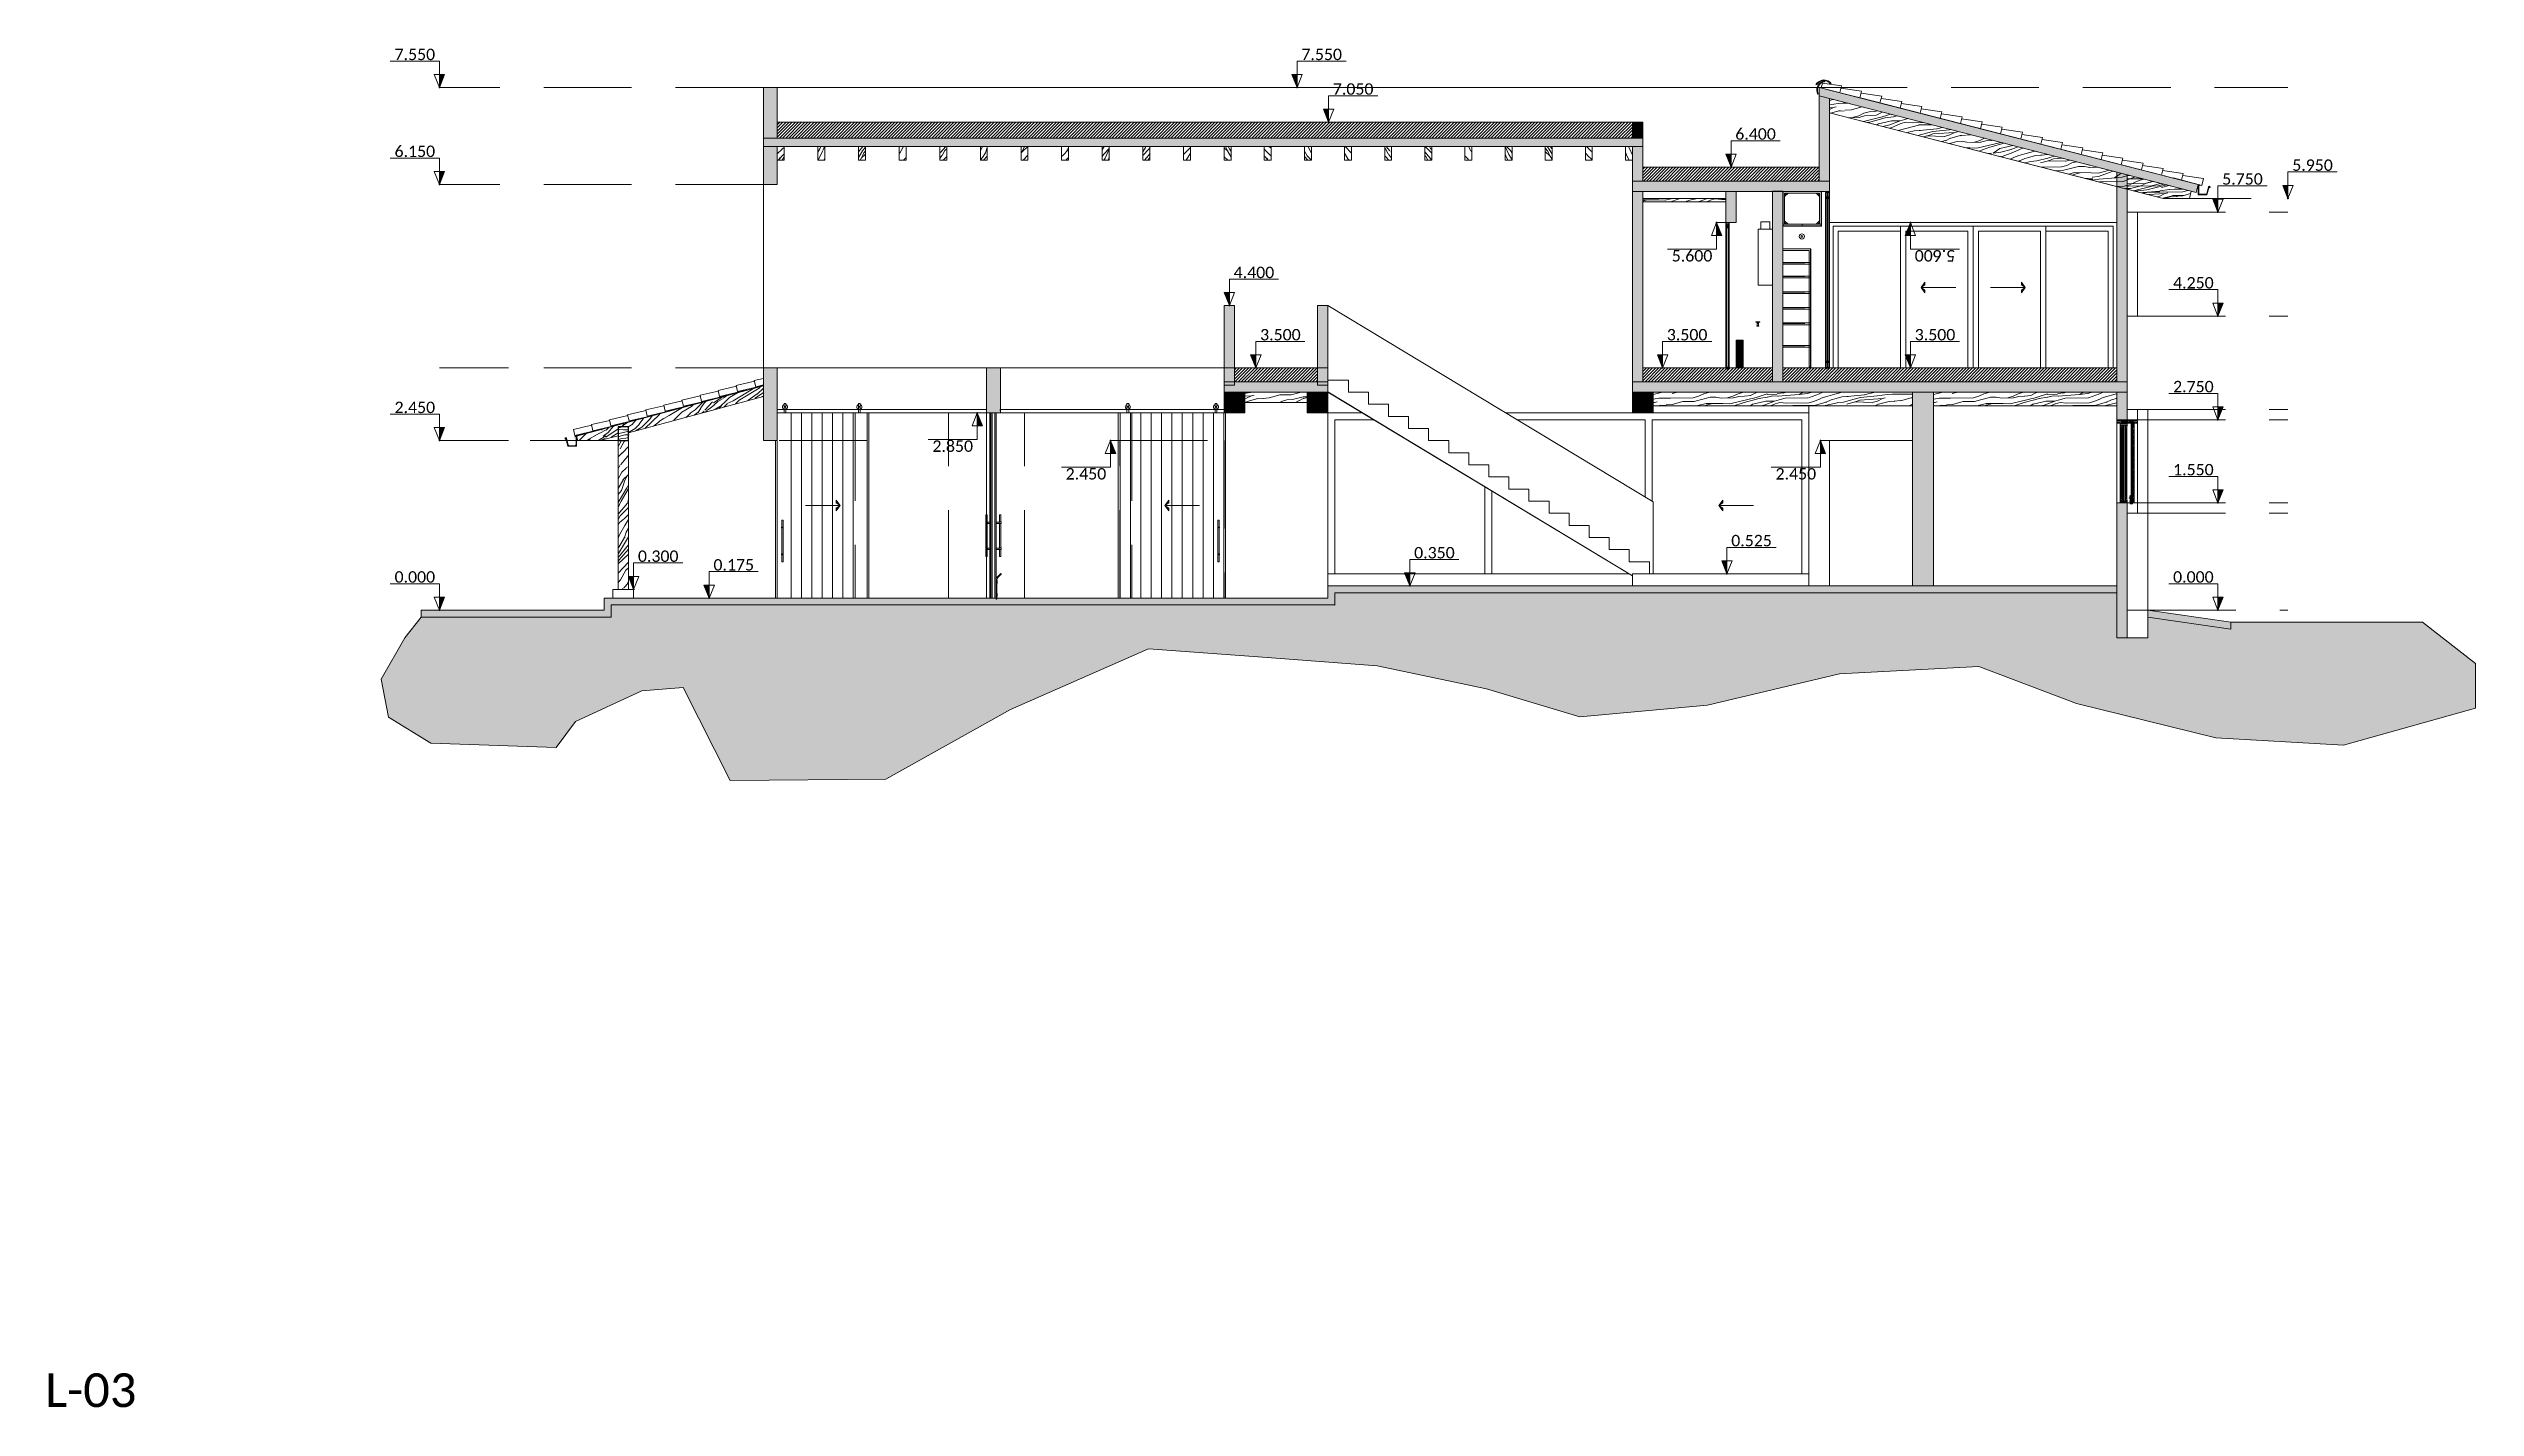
# Model space of a CAD drawing. Header units: metres. Extents: x -197 to 1099, y -24 to 14.
# Drawn here: x 8.45 to 43.52, y -11.52 to 8.11 of the extents above; entities that cross this region are included whole.
import ezdxf
from ezdxf.enums import TextEntityAlignment as Align

# ---------------------------------------------------------------- set-up
doc = ezdxf.new("R2010")
doc.units = ezdxf.units.M
doc.header["$LTSCALE"] = 0.001
doc.header["$PDMODE"] = 34
doc.header["$PDSIZE"] = 0.01
doc.linetypes.add('HIDDEN2', pattern=[4.7625, 3.175, -1.5875])
doc.linetypes.add('HIDDENX2', pattern=[19.05, 12.7, -6.35])
doc.layers.get('0').update_dxf_attribs({"lineweight": 13, "true_color": 0x000000})
doc.layers.get('Defpoints').update_dxf_attribs({"lineweight": 13, "true_color": 0x000000})
for name, color, linetype, lineweight, true_color in [('Jach-Anotaciones-CalidaddeLínea  0.13', 7, 'Continuous', 13, 0x000000), ('Jach-Anotaciones-Hatch-Lum100%', 7, 'Continuous', 13, 0x000000), ('Jach-Anotaciones-Hatch-Lum40%', 7, 'Continuous', 13, 0x999999), ('Jach-Anotaciones-Hatch-Lum50%', 9, 'Continuous', 13, 0x808080), ('Jach-Anotaciones-Hatch-Lum80%', 250, 'Continuous', 13, 0x333333), ('Jach-Anotaciones-LineasDetalle0.09mm', 7, 'Continuous', 15, 0x000000), ('Jach-Anotaciones-LineasDetalle0.15mm', 7, 'Continuous', 15, 0x000000), ('JACH-Anotaciones-Textos-Lum75% @ 0.075', 7, 'Continuous', 13, 0x404040), ('JACH-Arq-Lineas-Proyeccion', 250, 'HIDDENX2', 13, 0x333333), ('JACH-Arq-Lineas-Proyeccion Niveles cortes', 9, 'HIDDENX2', 13, 0x808080), ('JACH-Arq-Muros01-Carga', 7, 'Continuous', 25, 0x000000), ('JACH-Arq-Puertas01-', 7, 'Continuous', 13, 0x404040)]:
    doc.layers.add(name, color=color, linetype=linetype, lineweight=lineweight, true_color=true_color)
doc.layers.add('PDF_Geometry', color=7, linetype='Continuous', true_color=0x4b4b4b)
doc.styles.add('00e-Annotative-Titulos-JACH(6.5mm)', font='calibri.ttf', dxfattribs={"height": 6.5})
doc.styles.add('02a-Calibri-JACH(1.8mm)', font='calibri.ttf', dxfattribs={"height": 2.2})
pattern_1 = [(0, (0, 0), (0, 6.985), [5.08, -1.905]), (90, (0, 0), (-6.985, 4e-16), [5.08, -1.905])]
pattern_2 = [(0, (0, 9e-16), (0, 6.985), [5.08, -1.905]), (90, (0, 9e-16), (-6.985, 4e-16), [5.08, -1.905])]
pattern_3 = [(0, (-179.627, -0.012), (0, 6.985), [5.08, -1.905]), (90, (-179.627, -0.012), (-6.985, 4e-16), [5.08, -1.905])]
pattern_4 = [(15, (-143.40755, 0.74975), (-0.2070552, 0.7727407), [0.16, -0.64]), (23.9726, (-143.28801, 0.334538), (4.429389244, 2.015070249), [0.1538832, -15.2344232]), (20.7105, (-143.30816, 0.37883), (6.74761385, 2.636226623), [0.1607984, -7.8791008]), (359.5779, (-143.37028, 0.610654), (9.1213099867, -0.040604702), [0.2406656, -23.8259016]), (8.6599, (-143.42315, 0.8698), (0.772740482, 0.20705688), [0.1448864, -7.0994208]), (0.0686, (-143.28195, 0.43555), (3.298017536, 0.055481542), [0.1241936, -12.2951456]), (3.6901, (-143.6725, 0.81127), (0.77274081, 0.20705558), [0.3263376, -3.7528776]), (20.7105, (-143.26938, 0.26499), (6.74761385, 2.636226623), [0.0803992, -7.9595]), (15, (-143.3641, 0.5875), (-0.2070552, 0.7727407), [0.08, -0.72]), (15, (-143.5435, 0.6388), (-0.2070552, 0.7727407), [0.24, -0.56]), (26.3099, (-143.41997, 0.79611), (2.88390776, 1.60095958), [0.081584, -3.9976312]), (17.7263, (-143.420636, 0.48949), (15.247759037, 4.9138423665), [0.1681904, -16.6508464]), (7.4054, (-143.37579, 0.47666), (6.388979107, 0.883706079), [0.1210616, -11.9851336]), (15, (-143.33574, 0.1727), (-0.2070552, 0.7727407), [0.16, -0.64]), (13.8309, (-143.402665, 0.113326), (0.7727406436, 0.2070558675), [0.3920816, -38.81608]), (15, (-143.55796, 0.6929), (-0.2070552, 0.7727407), [0.08, -0.72]), (15, (-143.49725, 0.7754), (-0.2070552, 0.7727407), [0.08, -0.72]), (15, (-143.8636, 0.7518), (-0.2070552, 0.7727407), [0.12, -0.68]), (5.5377, (-143.66533, 0.84632), (0.77274064, 0.20705555), [0.2433104, -4.6228992]), (15, (-143.9126, 0.7801), (-0.2070552, 0.7727407), [0.16, -0.64]), (15, (-143.81126, 0.0618), (-0.2070552, 0.7727407), [0.088, -0.712]), (15, (-143.4275, 0.20605), (-0.2070552, 0.7727407), [0.08, -0.72]), (15, (-143.8278, 0.1236), (-0.2070552, 0.7727407), [0.168, -0.632]), (20.4403, (-143.446146, 0.2756), (7.520352223, 2.843288929), [0.16876, -16.7072576]), (15, (-143.455, 0.3395), (-0.2070552, 0.7727407), [0.152, -0.648]), (15, (-143.86095, 0.2473), (-0.2070552, 0.7727407), [0.088, -0.712]), (13.8309, (-143.80135, 0.395762), (0.7727406436, 0.2070558675), [0.3920816, -38.81608]), (15, (-143.7504, 0.48394), (-0.2070552, 0.7727407), [0.08, -0.72]), (15, (-143.8339, 0.4864), (-0.2070552, 0.7727407), [0.08, -0.72]), (15, (-143.5248, 0.56924), (-0.2070552, 0.7727407), [0.16, -0.64]), (15, (-143.6835, 0.5433), (-0.2070552, 0.7727407), [0.08, -0.72]), (15, (-143.8629, 0.5946), (-0.2070552, 0.7727407), [0.16, -0.64]), (34.6538, (-143.56731, 0.32596), (7.671927645, 5.368566101), [0.1189288, -11.7739248]), (26.3099, (-143.75665, 0.50713), (2.88390776, 1.60095958), [0.081584, -3.9976312]), (26.3099, (-143.4372, 0.55131), (2.88390776, 1.60095958), [0.081584, -3.9976312]), (20.7105, (-143.7477, 0.782836), (6.74761385, 2.636226623), [0.0803992, -7.9595]), (4.6952, (-144.00175, 0.77274), (4.843498086, 0.46959485), [0.0894424, -8.854828]), (3.6901, (-143.72625, 0.0846), (0.77274081, 0.20705558), [0.081584, -3.9976312]), (105, (-143.6448, 0.08985), (-0.7727407, -0.2070552), [0, -0.8]), (1.6076, (-143.923066, 0.4791), (13.964806047, 0.428999959), [0.172696, -17.0969232]), (26.3099, (-143.48068, 0.71359), (2.88390776, 1.60095958), [0.081584, -3.9976312]), (25.3048, (-143.35024, 0.22676), (3.656648724, 1.80801374), [0.0894424, -8.854828]), (3.6901, (-143.67316, 0.50465), (0.77274081, 0.20705558), [0.081584, -3.9976312]), (3.6901, (-143.60624, 0.56399), (0.77274081, 0.20705558), [0.081584, -3.9976312]), (356.5651, (-143.90236, 0.40183), (0.77274026, 0.2070561), [0.1011928, -2.4286288]), (0.9638, (-143.88776, 0.68733), (0.7727401, 0.20705612), [0.3298488, -2.9686352]), (358.3008, (-143.7477, 0.782836), (5.82329377, -0.096089835), [0.2505672, -8.101676]), (15, (-143.75806, 0.8215), (-0.2070552, 0.7727407), [0.096, -0.704]), (0.9638, (-143.66555, 0.16712), (0.7727401, 0.20705612), [0.3298488, -2.9686352]), (0.9638, (-143.75731, 0.2005), (0.7727401, 0.20705612), [0.3298488, -2.9686352]), (0.9638, (-143.77595, 0.27005), (0.7727401, 0.20705612), [0.3298488, -2.9686352]), (4.6952, (-143.952054, 0.58728), (4.843498086, 0.46959485), [0.0894424, -8.854828]), (0.9638, (-143.70836, 0.63602), (0.7727401, 0.20705612), [0.164924, -3.13356]), (4.6952, (-143.885796, 0.340006), (4.843498086, 0.46959485), [0.0894424, -8.854828]), (12.6141, (-143.469477, 0.393583), (0.772740365, 0.2070561726), [0.1921664, -19.024492]), (4.6952, (-143.59175, 0.5099), (4.843498086, 0.46959485), [0.0894424, -8.854828]), (27.5288, (-143.50261, 0.51722), (2.88390792, 1.600961166), [0.073756, -7.3018792]), (4.5626, (-143.875444, 0.301369), (8.9142544634, 0.7321375347), [0.3091152, -30.602364]), (6.8699, (-143.56731, 0.32596), (0.772740295, 0.20705494), [0.1131368, -5.5437168]), (19.7636, (-143.796654, 0.34733), (8.293093767, 3.05034164), [0.1926656, -9.4406096]), (15, (-143.6153, 0.4125), (-0.2070552, 0.7727407), [0.248, -0.552]), (359.7449, (-143.97897, 0.68774), (3.29801731, 0.05548152), [0.0912144, -9.0301888]), (5.5377, (-143.64484, 0.08985), (0.77274064, 0.20705555), [0.2433104, -4.6228992]), (355.0169, (-143.8506, 0.20864), (2.525276987, -0.151574455), [0.0936376, -9.2701216]), (15, (-143.3468, 0.8323), (-0.2070552, 0.7727407), [0.04, -0.76]), (15, (-143.2557, 0.4923), (-0.2070552, 0.7727407), [0.08, -0.72]), (26.3099, (-143.1812, 0.21408), (2.88390776, 1.60095958), [0.081584, -3.9976312]), (15, (-143.1942, 0.2934), (-0.2070552, 0.7727407), [0.144, -0.656]), (358.3008, (-143.31164, 0.700906), (5.82329377, -0.096089835), [0.0835224, -8.2687208]), (3.0207, (-143.260431, 0.5407), (15.5105204897, 0.8422385173), [0.1472056, -26.8405152]), (105, (-143.1812, 0.2141), (-0.7727407, -0.2070552), [0, -0.8]), (15, (-143.1081, 0.2502), (-0.2070552, 0.7727407), [0.072, -0.728]), (15, (-143.1474, 0.3971), (-0.2070552, 0.7727407), [0.072, -0.728]), (15, (-143.15776, 0.4357), (-0.2070552, 0.7727407), [0.072, -0.728]), (351.0376, (-143.228155, 0.69843), (6.030347593, -0.86882501), [0.0787912, -7.8002896]), (3.5163, (-143.253001, 0.791158), (4.0707907198, 0.2624153776), [0.0734704, -52.17242]), (356.5651, (-143.17846, 0.51297), (0.77274026, 0.2070561), [0.0758944, -2.4539264]), (2.4712, (-143.27992, 0.89161), (4.070758707, 0.262535892), [0.073756, -7.3018792])]
pattern_5 = [(45, (-143.794692, 0), (-0.0224506403, 0.0224506403), [])]
pattern_6 = [(0, (169.421, 45.032), (0, 6.985), [5.08, -1.905]), (90, (169.421, 45.032), (-6.985, 4e-16), [5.08, -1.905])]

msp = doc.modelspace()

# ---------------------------------------------------------------- texts
at = {"layer": 'Defpoints', "color": 1, "ltscale": 100, "style": '00e-Annotative-Titulos-JACH(6.5mm)'}
msp.add_text('L-03', height=0.4875, dxfattribs=at).set_placement((9.05806, -11.27064), align=Align.MIDDLE_CENTER)

# ---------------------------------------------------------------- blocks, each defined once
blk = doc.blocks.new('A$C20b43d2c')
at = {"lineweight": 0, "ltscale": 100}
blk.add_lwpolyline([(-0.184, 0.049, -2.05129), (-0.173, 0.063), (-0.148, -0.036, 0.34454), (-0.139, -0.044), (-0.044, -0.044, 0.414214), (-0.034, -0.034), (-0.034, 0.086, 0.707962), (-0.044, 0.09), (-0.052, 0.081)], format="xyb", dxfattribs=at)
blk.add_lwpolyline([(0.338, 0.182), (0.333, 0.195), (-0.026, 0.097), (-0.026, -0.052), (-0.151, -0.052), (-0.181, 0.061)], dxfattribs=at)
blk = doc.blocks.new('A$Cd55f58f5')
at = {"layer": 'JACH-Arq-Muros01-Carga', "lineweight": 0, "ltscale": 100}
blk.add_blockref('A$C20b43d2c', (0.026, -0.097), dxfattribs=at)
blk = doc.blocks.new('A$C51db089b')
at = {"layer": 'Jach-Anotaciones-Hatch-Lum50%', "lineweight": 0, "ltscale": 100}
h = blk.add_hatch(color=256, dxfattribs=at)
h.dxf.hatch_style = 1
h.paths.add_polyline_path([(0, 0.078), (0.055, 0.117), (0.055, 0.155)])
h = blk.add_hatch(color=256, dxfattribs=at)
h.dxf.hatch_style = 1
h.paths.add_polyline_path([(0, 0.078), (0.055, 0.038), (0.055, 0)])
at = {"lineweight": 0, "ltscale": 100}
for points in [[(0, 0.078), (0.055, 0.117), (0.055, 0.155)], [(0, 0.078), (0.055, 0.038), (0.055, 0)]]:
    blk.add_lwpolyline(points, close=True, dxfattribs=at)
blk.add_lwpolyline([(0.5, 0.078), (0, 0.078)], dxfattribs=at)
blk = doc.blocks.new('*U641')
at = {"lineweight": 0, "ltscale": 100}
h = blk.add_hatch(dxfattribs=at)
h.set_pattern_fill('ANGLE', color=256)
h.set_pattern_definition(pattern_6)
h.paths.add_polyline_path([(0, 2.5), (0, 0), (1, 2.5)])
h = blk.add_hatch(color=256, dxfattribs=at)
h.dxf.hatch_style = 1
h.paths.add_polyline_path([(0, 2.5), (0, 0), (1, 2.5)])
for points in [[(0, 5.1), (-9.47, 5.1)], [(0, 5.1), (0, 1.25)]]:
    blk.add_lwpolyline(points, dxfattribs=at)
for points in [[(0, 0), (1, 2.5), (-1, 2.5)], [(0, 2.5), (0, 0), (1, 2.5)]]:
    blk.add_lwpolyline(points, close=True, dxfattribs=at)
blk.add_point((0, 0), dxfattribs=at)
at = {"lineweight": 0, "ltscale": 100, "style": '02a-Calibri-JACH(1.8mm)'}
blk.add_attdef('ALT', text='', height=2.2, dxfattribs=at).set_placement((-4.73, 6.4), align=Align.MIDDLE_CENTER)
blk = doc.blocks.new('*U642')
at = {"lineweight": 0, "ltscale": 100}
h = blk.add_hatch(dxfattribs=at)
h.set_pattern_fill('ANGLE', color=256)
h.set_pattern_definition(pattern_6)
h.paths.add_polyline_path([(0, 2.5), (0, 0), (1, 2.5)])
h = blk.add_hatch(color=256, dxfattribs=at)
h.dxf.hatch_style = 1
h.paths.add_polyline_path([(0, 2.5), (0, 0), (1, 2.5)])
for points in [[(0, 5.1), (-9.47, 5.1)], [(0, 5.1), (0, 1.25)]]:
    blk.add_lwpolyline(points, dxfattribs=at)
for points in [[(0, 0), (1, 2.5), (-1, 2.5)], [(0, 2.5), (0, 0), (1, 2.5)]]:
    blk.add_lwpolyline(points, close=True, dxfattribs=at)
blk.add_point((0, 0), dxfattribs=at)
at = {"lineweight": 0, "ltscale": 100, "style": '02a-Calibri-JACH(1.8mm)'}
blk.add_attdef('ALT', text='', height=2.2, dxfattribs=at).set_placement((-4.73, 6.4), align=Align.MIDDLE_CENTER)
blk = doc.blocks.new('*U643')
at = {"lineweight": 0, "ltscale": 100}
h = blk.add_hatch(dxfattribs=at)
h.set_pattern_fill('ANGLE', color=256)
h.set_pattern_definition(pattern_6)
h.paths.add_polyline_path([(0, 2.5), (0, 0), (1, 2.5)])
h = blk.add_hatch(color=256, dxfattribs=at)
h.dxf.hatch_style = 1
h.paths.add_polyline_path([(0, 2.5), (0, 0), (1, 2.5)])
for points in [[(0, 5.1), (-9.47, 5.1)], [(0, 5.1), (0, 1.25)]]:
    blk.add_lwpolyline(points, dxfattribs=at)
for points in [[(0, 0), (1, 2.5), (-1, 2.5)], [(0, 2.5), (0, 0), (1, 2.5)]]:
    blk.add_lwpolyline(points, close=True, dxfattribs=at)
blk.add_point((0, 0), dxfattribs=at)
at = {"lineweight": 0, "ltscale": 100, "style": '02a-Calibri-JACH(1.8mm)'}
blk.add_attdef('ALT', text='', height=2.2, dxfattribs=at).set_placement((-4.73, 6.4), align=Align.MIDDLE_CENTER)
blk = doc.blocks.new('*U644')
at = {"lineweight": 0, "ltscale": 100}
h = blk.add_hatch(dxfattribs=at)
h.set_pattern_fill('ANGLE', color=256)
h.set_pattern_definition(pattern_6)
h.paths.add_polyline_path([(0, 2.5), (0, 0), (1, 2.5)])
h = blk.add_hatch(color=256, dxfattribs=at)
h.dxf.hatch_style = 1
h.paths.add_polyline_path([(0, 2.5), (0, 0), (1, 2.5)])
for points in [[(0, 5.1), (-9.47, 5.1)], [(0, 5.1), (0, 1.25)]]:
    blk.add_lwpolyline(points, dxfattribs=at)
for points in [[(0, 0), (1, 2.5), (-1, 2.5)], [(0, 2.5), (0, 0), (1, 2.5)]]:
    blk.add_lwpolyline(points, close=True, dxfattribs=at)
blk.add_point((0, 0), dxfattribs=at)
at = {"lineweight": 0, "ltscale": 100, "style": '02a-Calibri-JACH(1.8mm)'}
blk.add_attdef('ALT', text='', height=2.2, dxfattribs=at).set_placement((-4.73, 6.4), align=Align.MIDDLE_CENTER)
blk = doc.blocks.new('*U645')
at = {"lineweight": 0, "ltscale": 100}
h = blk.add_hatch(dxfattribs=at)
h.set_pattern_fill('ANGLE', color=256)
h.set_pattern_definition(pattern_6)
h.paths.add_polyline_path([(0, 2.5), (0, 0), (1, 2.5)])
h = blk.add_hatch(color=256, dxfattribs=at)
h.dxf.hatch_style = 1
h.paths.add_polyline_path([(0, 2.5), (0, 0), (1, 2.5)])
for points in [[(0, 5.1), (-9.47, 5.1)], [(0, 5.1), (0, 1.25)]]:
    blk.add_lwpolyline(points, dxfattribs=at)
for points in [[(0, 0), (1, 2.5), (-1, 2.5)], [(0, 2.5), (0, 0), (1, 2.5)]]:
    blk.add_lwpolyline(points, close=True, dxfattribs=at)
blk.add_point((0, 0), dxfattribs=at)
at = {"lineweight": 0, "ltscale": 100, "style": '02a-Calibri-JACH(1.8mm)'}
blk.add_attdef('ALT', text='', height=2.2, dxfattribs=at).set_placement((-4.73, 6.4), align=Align.MIDDLE_CENTER)
blk = doc.blocks.new('*U646')
at = {"lineweight": 0, "ltscale": 100}
h = blk.add_hatch(dxfattribs=at)
h.set_pattern_fill('ANGLE', color=256)
h.set_pattern_definition(pattern_6)
h.paths.add_polyline_path([(0, 2.5), (0, 0), (1, 2.5)])
h = blk.add_hatch(color=256, dxfattribs=at)
h.dxf.hatch_style = 1
h.paths.add_polyline_path([(0, 2.5), (0, 0), (1, 2.5)])
for points in [[(0, 5.1), (-9.47, 5.1)], [(0, 5.1), (0, 1.25)]]:
    blk.add_lwpolyline(points, dxfattribs=at)
for points in [[(0, 0), (1, 2.5), (-1, 2.5)], [(0, 2.5), (0, 0), (1, 2.5)]]:
    blk.add_lwpolyline(points, close=True, dxfattribs=at)
blk.add_point((0, 0), dxfattribs=at)
at = {"lineweight": 0, "ltscale": 100, "style": '02a-Calibri-JACH(1.8mm)'}
blk.add_attdef('ALT', text='', height=2.2, dxfattribs=at).set_placement((-4.73, 6.4), align=Align.MIDDLE_CENTER)
blk = doc.blocks.new('*U647')
at = {"lineweight": 0, "ltscale": 100}
h = blk.add_hatch(dxfattribs=at)
h.set_pattern_fill('ANGLE', color=256)
h.set_pattern_definition(pattern_6)
h.paths.add_polyline_path([(0, 2.5), (0, 0), (1, 2.5)])
h = blk.add_hatch(color=256, dxfattribs=at)
h.dxf.hatch_style = 1
h.paths.add_polyline_path([(0, 2.5), (0, 0), (1, 2.5)])
for points in [[(0, 5.1), (-9.47, 5.1)], [(0, 5.1), (0, 1.25)]]:
    blk.add_lwpolyline(points, dxfattribs=at)
for points in [[(0, 0), (1, 2.5), (-1, 2.5)], [(0, 2.5), (0, 0), (1, 2.5)]]:
    blk.add_lwpolyline(points, close=True, dxfattribs=at)
blk.add_point((0, 0), dxfattribs=at)
at = {"lineweight": 0, "ltscale": 100, "style": '02a-Calibri-JACH(1.8mm)'}
blk.add_attdef('ALT', text='', height=2.2, dxfattribs=at).set_placement((-4.73, 6.4), align=Align.MIDDLE_CENTER)
blk = doc.blocks.new('*U648')
at = {"lineweight": 0, "ltscale": 100}
h = blk.add_hatch(dxfattribs=at)
h.set_pattern_fill('ANGLE', color=256)
h.set_pattern_definition(pattern_6)
h.paths.add_polyline_path([(0, 2.5), (0, 0), (1, 2.5)])
h = blk.add_hatch(color=256, dxfattribs=at)
h.dxf.hatch_style = 1
h.paths.add_polyline_path([(0, 2.5), (0, 0), (1, 2.5)])
for points in [[(0, 5.1), (-9.47, 5.1)], [(0, 5.1), (0, 1.25)]]:
    blk.add_lwpolyline(points, dxfattribs=at)
for points in [[(0, 0), (1, 2.5), (-1, 2.5)], [(0, 2.5), (0, 0), (1, 2.5)]]:
    blk.add_lwpolyline(points, close=True, dxfattribs=at)
blk.add_point((0, 0), dxfattribs=at)
at = {"lineweight": 0, "ltscale": 100, "style": '02a-Calibri-JACH(1.8mm)'}
blk.add_attdef('ALT', text='', height=2.2, dxfattribs=at).set_placement((-4.73, 6.4), align=Align.MIDDLE_CENTER)
blk = doc.blocks.new('*U649')
at = {"lineweight": 0, "ltscale": 100}
h = blk.add_hatch(dxfattribs=at)
h.set_pattern_fill('ANGLE', color=256)
h.set_pattern_definition(pattern_6)
h.paths.add_polyline_path([(0, 2.5), (0, 0), (1, 2.5)])
h = blk.add_hatch(color=256, dxfattribs=at)
h.dxf.hatch_style = 1
h.paths.add_polyline_path([(0, 2.5), (0, 0), (1, 2.5)])
for points in [[(0, 5.1), (-9.47, 5.1)], [(0, 5.1), (0, 1.25)]]:
    blk.add_lwpolyline(points, dxfattribs=at)
for points in [[(0, 0), (1, 2.5), (-1, 2.5)], [(0, 2.5), (0, 0), (1, 2.5)]]:
    blk.add_lwpolyline(points, close=True, dxfattribs=at)
blk.add_point((0, 0), dxfattribs=at)
at = {"lineweight": 0, "ltscale": 100, "style": '02a-Calibri-JACH(1.8mm)'}
blk.add_attdef('ALT', text='', height=2.2, dxfattribs=at).set_placement((-4.73, 6.4), align=Align.MIDDLE_CENTER)
blk = doc.blocks.new('*U625')
at = {"lineweight": 0, "ltscale": 100}
h = blk.add_hatch(dxfattribs=at)
h.set_pattern_fill('ANGLE', color=256)
h.set_pattern_definition(pattern_6)
h.paths.add_polyline_path([(0, 2.5), (0, 0), (1, 2.5)])
h = blk.add_hatch(color=256, dxfattribs=at)
h.dxf.hatch_style = 1
h.paths.add_polyline_path([(0, 2.5), (0, 0), (1, 2.5)])
for points in [[(0, 5.1), (-9.47, 5.1)], [(0, 5.1), (0, 1.25)]]:
    blk.add_lwpolyline(points, dxfattribs=at)
for points in [[(0, 0), (1, 2.5), (-1, 2.5)], [(0, 2.5), (0, 0), (1, 2.5)]]:
    blk.add_lwpolyline(points, close=True, dxfattribs=at)
blk.add_point((0, 0), dxfattribs=at)
at = {"lineweight": 0, "ltscale": 100, "style": '02a-Calibri-JACH(1.8mm)'}
blk.add_attdef('ALT', text='', height=2.2, dxfattribs=at).set_placement((-4.73, 6.4), align=Align.MIDDLE_CENTER)
blk = doc.blocks.new('*U626')
at = {"lineweight": 0, "ltscale": 100}
h = blk.add_hatch(dxfattribs=at)
h.set_pattern_fill('ANGLE', color=256)
h.set_pattern_definition(pattern_6)
h.paths.add_polyline_path([(0, 2.5), (0, 0), (1, 2.5)])
h = blk.add_hatch(color=256, dxfattribs=at)
h.dxf.hatch_style = 1
h.paths.add_polyline_path([(0, 2.5), (0, 0), (1, 2.5)])
for points in [[(0, 5.1), (-9.47, 5.1)], [(0, 5.1), (0, 1.25)]]:
    blk.add_lwpolyline(points, dxfattribs=at)
for points in [[(0, 0), (1, 2.5), (-1, 2.5)], [(0, 2.5), (0, 0), (1, 2.5)]]:
    blk.add_lwpolyline(points, close=True, dxfattribs=at)
blk.add_point((0, 0), dxfattribs=at)
at = {"lineweight": 0, "ltscale": 100, "style": '02a-Calibri-JACH(1.8mm)'}
blk.add_attdef('ALT', text='', height=2.2, dxfattribs=at).set_placement((-4.73, 6.4), align=Align.MIDDLE_CENTER)
blk = doc.blocks.new('*U627')
at = {"lineweight": 0, "ltscale": 100}
h = blk.add_hatch(dxfattribs=at)
h.set_pattern_fill('ANGLE', color=256)
h.set_pattern_definition(pattern_6)
h.paths.add_polyline_path([(0, 2.5), (0, 0), (1, 2.5)])
h = blk.add_hatch(color=256, dxfattribs=at)
h.dxf.hatch_style = 1
h.paths.add_polyline_path([(0, 2.5), (0, 0), (1, 2.5)])
for points in [[(0, 5.1), (-9.47, 5.1)], [(0, 5.1), (0, 1.25)]]:
    blk.add_lwpolyline(points, dxfattribs=at)
for points in [[(0, 0), (1, 2.5), (-1, 2.5)], [(0, 2.5), (0, 0), (1, 2.5)]]:
    blk.add_lwpolyline(points, close=True, dxfattribs=at)
blk.add_point((0, 0), dxfattribs=at)
at = {"lineweight": 0, "ltscale": 100, "style": '02a-Calibri-JACH(1.8mm)'}
blk.add_attdef('ALT', text='', height=2.2, dxfattribs=at).set_placement((-4.73, 6.4), align=Align.MIDDLE_CENTER)
blk = doc.blocks.new('*U628')
at = {"lineweight": 0, "ltscale": 100}
h = blk.add_hatch(dxfattribs=at)
h.set_pattern_fill('ANGLE', color=256)
h.set_pattern_definition(pattern_6)
h.paths.add_polyline_path([(0, 2.5), (0, 0), (1, 2.5)])
h = blk.add_hatch(color=256, dxfattribs=at)
h.dxf.hatch_style = 1
h.paths.add_polyline_path([(0, 2.5), (0, 0), (1, 2.5)])
for points in [[(0, 5.1), (-9.47, 5.1)], [(0, 5.1), (0, 1.25)]]:
    blk.add_lwpolyline(points, dxfattribs=at)
for points in [[(0, 0), (1, 2.5), (-1, 2.5)], [(0, 2.5), (0, 0), (1, 2.5)]]:
    blk.add_lwpolyline(points, close=True, dxfattribs=at)
blk.add_point((0, 0), dxfattribs=at)
at = {"lineweight": 0, "ltscale": 100, "style": '02a-Calibri-JACH(1.8mm)'}
blk.add_attdef('ALT', text='', height=2.2, dxfattribs=at).set_placement((-4.73, 6.4), align=Align.MIDDLE_CENTER)
blk = doc.blocks.new('*U629')
at = {"lineweight": 0, "ltscale": 100}
h = blk.add_hatch(dxfattribs=at)
h.set_pattern_fill('ANGLE', color=256)
h.set_pattern_definition(pattern_6)
h.paths.add_polyline_path([(0, 2.5), (0, 0), (1, 2.5)])
h = blk.add_hatch(color=256, dxfattribs=at)
h.dxf.hatch_style = 1
h.paths.add_polyline_path([(0, 2.5), (0, 0), (1, 2.5)])
for points in [[(0, 5.1), (-9.47, 5.1)], [(0, 5.1), (0, 1.25)]]:
    blk.add_lwpolyline(points, dxfattribs=at)
for points in [[(0, 0), (1, 2.5), (-1, 2.5)], [(0, 2.5), (0, 0), (1, 2.5)]]:
    blk.add_lwpolyline(points, close=True, dxfattribs=at)
blk.add_point((0, 0), dxfattribs=at)
at = {"lineweight": 0, "ltscale": 100, "style": '02a-Calibri-JACH(1.8mm)'}
blk.add_attdef('ALT', text='', height=2.2, dxfattribs=at).set_placement((-4.73, 6.4), align=Align.MIDDLE_CENTER)
blk = doc.blocks.new('*U650')
at = {"lineweight": 0, "ltscale": 100}
h = blk.add_hatch(dxfattribs=at)
h.set_pattern_fill('ANGLE', color=256)
h.set_pattern_definition(pattern_6)
h.paths.add_polyline_path([(0, 2.5), (0, 0), (1, 2.5)])
h = blk.add_hatch(color=256, dxfattribs=at)
h.dxf.hatch_style = 1
h.paths.add_polyline_path([(0, 2.5), (0, 0), (1, 2.5)])
for points in [[(0, 5.1), (-9.47, 5.1)], [(0, 5.1), (0, 1.25)]]:
    blk.add_lwpolyline(points, dxfattribs=at)
for points in [[(0, 0), (1, 2.5), (-1, 2.5)], [(0, 2.5), (0, 0), (1, 2.5)]]:
    blk.add_lwpolyline(points, close=True, dxfattribs=at)
blk.add_point((0, 0), dxfattribs=at)
at = {"lineweight": 0, "ltscale": 100, "style": '02a-Calibri-JACH(1.8mm)'}
blk.add_attdef('ALT', text='', height=2.2, dxfattribs=at).set_placement((-4.73, 6.4), align=Align.MIDDLE_CENTER)
blk = doc.blocks.new('*U651')
at = {"lineweight": 0, "ltscale": 100}
h = blk.add_hatch(dxfattribs=at)
h.set_pattern_fill('ANGLE', color=256)
h.set_pattern_definition(pattern_6)
h.paths.add_polyline_path([(0, 2.5), (0, 0), (1, 2.5)])
h = blk.add_hatch(color=256, dxfattribs=at)
h.dxf.hatch_style = 1
h.paths.add_polyline_path([(0, 2.5), (0, 0), (1, 2.5)])
for points in [[(0, 5.1), (-9.47, 5.1)], [(0, 5.1), (0, 1.25)]]:
    blk.add_lwpolyline(points, dxfattribs=at)
for points in [[(0, 0), (1, 2.5), (-1, 2.5)], [(0, 2.5), (0, 0), (1, 2.5)]]:
    blk.add_lwpolyline(points, close=True, dxfattribs=at)
blk.add_point((0, 0), dxfattribs=at)
at = {"lineweight": 0, "ltscale": 100, "style": '02a-Calibri-JACH(1.8mm)'}
blk.add_attdef('ALT', text='', height=2.2, dxfattribs=at).set_placement((-4.73, 6.4), align=Align.MIDDLE_CENTER)
blk = doc.blocks.new('*U652')
at = {"lineweight": 0, "ltscale": 100}
h = blk.add_hatch(dxfattribs=at)
h.set_pattern_fill('ANGLE', color=256)
h.set_pattern_definition(pattern_6)
h.paths.add_polyline_path([(0, 2.5), (0, 0), (1, 2.5)])
h = blk.add_hatch(color=256, dxfattribs=at)
h.dxf.hatch_style = 1
h.paths.add_polyline_path([(0, 2.5), (0, 0), (1, 2.5)])
for points in [[(0, 5.1), (-9.47, 5.1)], [(0, 5.1), (0, 1.25)]]:
    blk.add_lwpolyline(points, dxfattribs=at)
for points in [[(0, 0), (1, 2.5), (-1, 2.5)], [(0, 2.5), (0, 0), (1, 2.5)]]:
    blk.add_lwpolyline(points, close=True, dxfattribs=at)
blk.add_point((0, 0), dxfattribs=at)
at = {"lineweight": 0, "ltscale": 100, "style": '02a-Calibri-JACH(1.8mm)'}
blk.add_attdef('ALT', text='', height=2.2, dxfattribs=at).set_placement((-4.73, 6.4), align=Align.MIDDLE_CENTER)
blk = doc.blocks.new('*U653')
at = {"lineweight": 0, "ltscale": 100}
h = blk.add_hatch(dxfattribs=at)
h.set_pattern_fill('ANGLE', color=256)
h.set_pattern_definition(pattern_6)
h.paths.add_polyline_path([(0, 2.5), (0, 0), (1, 2.5)])
h = blk.add_hatch(color=256, dxfattribs=at)
h.dxf.hatch_style = 1
h.paths.add_polyline_path([(0, 2.5), (0, 0), (1, 2.5)])
for points in [[(0, 5.1), (-9.47, 5.1)], [(0, 5.1), (0, 1.25)]]:
    blk.add_lwpolyline(points, dxfattribs=at)
for points in [[(0, 0), (1, 2.5), (-1, 2.5)], [(0, 2.5), (0, 0), (1, 2.5)]]:
    blk.add_lwpolyline(points, close=True, dxfattribs=at)
blk.add_point((0, 0), dxfattribs=at)
at = {"lineweight": 0, "ltscale": 100, "style": '02a-Calibri-JACH(1.8mm)'}
blk.add_attdef('ALT', text='', height=2.2, dxfattribs=at).set_placement((-4.73, 6.4), align=Align.MIDDLE_CENTER)
blk = doc.blocks.new('*U654')
at = {"lineweight": 0, "ltscale": 100}
h = blk.add_hatch(dxfattribs=at)
h.set_pattern_fill('ANGLE', color=256)
h.set_pattern_definition(pattern_6)
h.paths.add_polyline_path([(0, 2.5), (0, 0), (1, 2.5)])
h = blk.add_hatch(color=256, dxfattribs=at)
h.dxf.hatch_style = 1
h.paths.add_polyline_path([(0, 2.5), (0, 0), (1, 2.5)])
for points in [[(0, 5.1), (-9.47, 5.1)], [(0, 5.1), (0, 1.25)]]:
    blk.add_lwpolyline(points, dxfattribs=at)
for points in [[(0, 0), (1, 2.5), (-1, 2.5)], [(0, 2.5), (0, 0), (1, 2.5)]]:
    blk.add_lwpolyline(points, close=True, dxfattribs=at)
blk.add_point((0, 0), dxfattribs=at)
at = {"lineweight": 0, "ltscale": 100, "style": '02a-Calibri-JACH(1.8mm)'}
blk.add_attdef('ALT', text='', height=2.2, dxfattribs=at).set_placement((-4.73, 6.4), align=Align.MIDDLE_CENTER)
blk = doc.blocks.new('*U561')
at = {"lineweight": 0, "ltscale": 100}
h = blk.add_hatch(dxfattribs=at)
h.set_pattern_fill('ANGLE', color=256)
h.set_pattern_definition(pattern_6)
h.paths.add_polyline_path([(0, 2.5), (0, 0), (1, 2.5)])
h = blk.add_hatch(color=256, dxfattribs=at)
h.dxf.hatch_style = 1
h.paths.add_polyline_path([(0, 2.5), (0, 0), (1, 2.5)])
for points in [[(0, 5.1), (-9.47, 5.1)], [(0, 5.1), (0, 1.25)]]:
    blk.add_lwpolyline(points, dxfattribs=at)
for points in [[(0, 0), (1, 2.5), (-1, 2.5)], [(0, 2.5), (0, 0), (1, 2.5)]]:
    blk.add_lwpolyline(points, close=True, dxfattribs=at)
blk.add_point((0, 0), dxfattribs=at)
at = {"lineweight": 0, "ltscale": 100, "style": '02a-Calibri-JACH(1.8mm)'}
blk.add_attdef('ALT', text='', height=2.2, dxfattribs=at).set_placement((-4.73, 6.4), align=Align.MIDDLE_CENTER)
blk = doc.blocks.new('*U562')
at = {"lineweight": 0, "ltscale": 100}
h = blk.add_hatch(dxfattribs=at)
h.set_pattern_fill('ANGLE', color=256)
h.set_pattern_definition(pattern_6)
h.paths.add_polyline_path([(0, 2.5), (0, 0), (1, 2.5)])
h = blk.add_hatch(color=256, dxfattribs=at)
h.dxf.hatch_style = 1
h.paths.add_polyline_path([(0, 2.5), (0, 0), (1, 2.5)])
for points in [[(0, 5.1), (-9.47, 5.1)], [(0, 5.1), (0, 1.25)]]:
    blk.add_lwpolyline(points, dxfattribs=at)
for points in [[(0, 0), (1, 2.5), (-1, 2.5)], [(0, 2.5), (0, 0), (1, 2.5)]]:
    blk.add_lwpolyline(points, close=True, dxfattribs=at)
blk.add_point((0, 0), dxfattribs=at)
at = {"lineweight": 0, "ltscale": 100, "style": '02a-Calibri-JACH(1.8mm)'}
blk.add_attdef('ALT', text='', height=2.2, dxfattribs=at).set_placement((-4.73, 6.4), align=Align.MIDDLE_CENTER)
blk = doc.blocks.new('*U563')
at = {"lineweight": 0, "ltscale": 100}
h = blk.add_hatch(dxfattribs=at)
h.set_pattern_fill('ANGLE', color=256)
h.set_pattern_definition(pattern_6)
h.paths.add_polyline_path([(0, 2.5), (0, 0), (1, 2.5)])
h = blk.add_hatch(color=256, dxfattribs=at)
h.dxf.hatch_style = 1
h.paths.add_polyline_path([(0, 2.5), (0, 0), (1, 2.5)])
for points in [[(0, 5.1), (-9.47, 5.1)], [(0, 5.1), (0, 1.25)]]:
    blk.add_lwpolyline(points, dxfattribs=at)
for points in [[(0, 0), (1, 2.5), (-1, 2.5)], [(0, 2.5), (0, 0), (1, 2.5)]]:
    blk.add_lwpolyline(points, close=True, dxfattribs=at)
blk.add_point((0, 0), dxfattribs=at)
at = {"lineweight": 0, "ltscale": 100, "style": '02a-Calibri-JACH(1.8mm)'}
blk.add_attdef('ALT', text='', height=2.2, dxfattribs=at).set_placement((-4.73, 6.4), align=Align.MIDDLE_CENTER)
blk = doc.blocks.new('*U564')
at = {"lineweight": 0, "ltscale": 100}
h = blk.add_hatch(dxfattribs=at)
h.set_pattern_fill('ANGLE', color=256)
h.set_pattern_definition(pattern_6)
h.paths.add_polyline_path([(0, 2.5), (0, 0), (1, 2.5)])
h = blk.add_hatch(color=256, dxfattribs=at)
h.dxf.hatch_style = 1
h.paths.add_polyline_path([(0, 2.5), (0, 0), (1, 2.5)])
for points in [[(0, 5.1), (-9.47, 5.1)], [(0, 5.1), (0, 1.25)]]:
    blk.add_lwpolyline(points, dxfattribs=at)
for points in [[(0, 0), (1, 2.5), (-1, 2.5)], [(0, 2.5), (0, 0), (1, 2.5)]]:
    blk.add_lwpolyline(points, close=True, dxfattribs=at)
blk.add_point((0, 0), dxfattribs=at)
at = {"lineweight": 0, "ltscale": 100, "style": '02a-Calibri-JACH(1.8mm)'}
blk.add_attdef('ALT', text='', height=2.2, dxfattribs=at).set_placement((-4.73, 6.4), align=Align.MIDDLE_CENTER)
blk = doc.blocks.new('*U363')
at = {"lineweight": 0, "ltscale": 100}
h = blk.add_hatch(dxfattribs=at)
h.set_pattern_fill('ANGLE', color=256)
h.set_pattern_definition(pattern_6)
h.paths.add_polyline_path([(0, 2.5), (0, 0), (1, 2.5)])
h = blk.add_hatch(color=256, dxfattribs=at)
h.dxf.hatch_style = 1
h.paths.add_polyline_path([(0, 2.5), (0, 0), (1, 2.5)])
for points in [[(0, 5.1), (-9.47, 5.1)], [(0, 5.1), (0, 1.25)]]:
    blk.add_lwpolyline(points, dxfattribs=at)
for points in [[(0, 0), (1, 2.5), (-1, 2.5)], [(0, 2.5), (0, 0), (1, 2.5)]]:
    blk.add_lwpolyline(points, close=True, dxfattribs=at)
blk.add_point((0, 0), dxfattribs=at)
at = {"lineweight": 0, "ltscale": 100, "style": '02a-Calibri-JACH(1.8mm)'}
blk.add_attdef('ALT', text='', height=2.2, dxfattribs=at).set_placement((-4.73, 6.4), align=Align.MIDDLE_CENTER)
blk = doc.blocks.new('*U359')
at = {"lineweight": 0, "ltscale": 100}
h = blk.add_hatch(dxfattribs=at)
h.set_pattern_fill('ANGLE', color=256)
h.set_pattern_definition(pattern_6)
h.paths.add_polyline_path([(0, 2.5), (0, 0), (1, 2.5)])
h = blk.add_hatch(color=256, dxfattribs=at)
h.dxf.hatch_style = 1
h.paths.add_polyline_path([(0, 2.5), (0, 0), (1, 2.5)])
for points in [[(0, 5.1), (-9.47, 5.1)], [(0, 5.1), (0, 1.25)]]:
    blk.add_lwpolyline(points, dxfattribs=at)
for points in [[(0, 0), (1, 2.5), (-1, 2.5)], [(0, 2.5), (0, 0), (1, 2.5)]]:
    blk.add_lwpolyline(points, close=True, dxfattribs=at)
blk.add_point((0, 0), dxfattribs=at)
at = {"lineweight": 0, "ltscale": 100, "style": '02a-Calibri-JACH(1.8mm)'}
blk.add_attdef('ALT', text='', height=2.2, dxfattribs=at).set_placement((-4.73, 6.4), align=Align.MIDDLE_CENTER)
blk = doc.blocks.new('*U458')
at = {"lineweight": 0, "ltscale": 100}
h = blk.add_hatch(dxfattribs=at)
h.set_pattern_fill('ANGLE', color=256)
h.set_pattern_definition(pattern_6)
h.paths.add_polyline_path([(0, 2.5), (0, 0), (1, 2.5)])
h = blk.add_hatch(color=256, dxfattribs=at)
h.dxf.hatch_style = 1
h.paths.add_polyline_path([(0, 2.5), (0, 0), (1, 2.5)])
for points in [[(0, 5.1), (-9.47, 5.1)], [(0, 5.1), (0, 1.25)]]:
    blk.add_lwpolyline(points, dxfattribs=at)
for points in [[(0, 0), (1, 2.5), (-1, 2.5)], [(0, 2.5), (0, 0), (1, 2.5)]]:
    blk.add_lwpolyline(points, close=True, dxfattribs=at)
blk.add_point((0, 0), dxfattribs=at)
at = {"lineweight": 0, "ltscale": 100, "style": '02a-Calibri-JACH(1.8mm)'}
blk.add_attdef('ALT', text='', height=2.2, dxfattribs=at).set_placement((-4.73, 6.4), align=Align.MIDDLE_CENTER)
blk = doc.blocks.new('*U257')
at = {"layer": 'Jach-Anotaciones-Hatch-Lum50%', "ltscale": 100}
h = blk.add_hatch(dxfattribs=at)
h.set_pattern_fill('WOOD_01', color=256, scale=0.8, angle=60, pattern_type=2)
h.set_pattern_definition([(60, (-59.31665, -5.7961), (-0.69282, 0.4), [0.16, -0.64]), (68.9726, (-58.938525, -6.00517), (1.707181334, 4.55692101), [0.153883, -15.234423]), (65.7105, (-58.984095, -5.9881), (2.90718979, 6.63537723), [0.160798, -7.879101]), (44.5779, (-59.19194, -5.868098), (6.478452005, 6.421028285), [0.2406656, -23.8259016]), (53.6599, (-59.41257, -5.72224), (0.39999871, 0.69282136), [0.144886, -7.099421]), (45.0686, (-59.005664, -5.929457), (2.29281919, 2.37128194), [0.124194, -12.295146]), (48.6901, (-59.5475, -5.93994), (0.39999986, 0.69282067), [0.326338, -3.752878]), (65.7105, (-58.87617, -6.04117), (2.90718979, 6.63537723), [0.080399, -7.9595]), (60, (-59.17116, -5.8801), (-0.69282, 0.4), [0.08, -0.72]), (60, (-59.3343, -5.9707), (-0.69282, 0.4), [0.24, -0.56]), (71.3099, (-59.35822, -5.7721), (0.90718136, 3.1712801), [0.081584, -3.997631]), (62.7263, (-59.141874, -5.98938), (7.307182554, 14.256405072), [0.16819, -16.650846]), (52.4054, (-59.10109, -5.96674), (3.89281589, 5.142565012), [0.121062, -11.985134]), (60, (-58.8578, -6.1534), (-0.69282, 0.4), [0.16, -0.64]), (58.8309, (-58.863177, -6.242662), (0.399999541, 0.692820757), [0.3920816, -38.81608]), (60, (-59.3828, -5.9427), (-0.69282, 0.4), [0.08, -0.72]), (60, (-59.3982, -5.8414), (-0.69282, 0.4), [0.08, -0.72]), (60, (-59.6406, -6.11715), (-0.69282, 0.4), [0.12, -0.68]), (50.5377, (-59.56721, -5.91009), (0.39999976, 0.69282053), [0.24331, -4.622899]), (60, (-59.6952, -6.1318), (-0.69282, 0.4), [0.16, -0.64]), (60, (-59.1157, -6.568), (-0.69282, 0.4), [0.088, -0.712]), (60, (-58.9463, -6.1947), (-0.69282, 0.4), [0.08, -0.72]), (60, (-59.1711, -6.536), (-0.69282, 0.4), [0.168, -0.632]), (65.4403, (-59.00867, -6.15866), (3.307183171, 7.328200937), [0.16876, -16.707258]), (60, (-59.0601, -6.1197), (-0.69282, 0.4), [0.152, -0.648]), (60, (-59.28195, -6.472), (-0.69282, 0.4), [0.088, -0.712]), (58.8309, (-59.344802, -6.324862), (0.399999541, 0.692820757), [0.3920816, -38.81608]), (60, (-59.37116, -6.2265), (-0.69282, 0.4), [0.08, -0.72]), (60, (-59.43194, -6.2838), (-0.69282, 0.4), [0.08, -0.72]), (60, (-59.27194, -6.0067), (-0.69282, 0.4), [0.16, -0.64]), (60, (-59.3658, -6.1372), (-0.69282, 0.4), [0.08, -0.72]), (60, (-59.5289, -6.2278), (-0.69282, 0.4), [0.16, -0.64]), (79.6538, (-59.12995, -6.20873), (1.628722567, 9.22102156), [0.118929, -11.773925]), (71.3099, (-59.39194, -6.2145), (0.90718136, 3.1712801), [0.081584, -3.997631]), (71.3099, (-59.1973, -5.95738), (0.90718136, 3.1712801), [0.081584, -3.997631]), (65.7105, (-59.58057, -6.013226), (2.90718979, 6.63537723), [0.080399, -7.9595]), (49.6952, (-59.75307, -6.2), (3.09281664, 3.75692404), [0.089442, -8.854828]), (48.6901, (-59.07167, -6.49179), (0.39999986, 0.69282067), [0.081584, -3.997631]), (150, (-59.0178, -6.4305), (-0.4, -0.69282), [0, -0.8]), (46.6076, (-59.489797, -6.352), (9.571260274, 10.177957834), [0.172696, -17.096923]), (71.3099, (-59.34279, -5.87338), (0.90718136, 3.1712801), [0.081584, -3.997631]), (70.3048, (-58.906315, -6.12538), (1.30718233, 3.86409989), [0.089442, -8.854828]), (48.6901, (-59.33116, -6.15723), (0.39999986, 0.69282067), [0.081584, -3.997631]), (48.6901, (-59.3258, -6.06794), (0.39999986, 0.69282067), [0.081584, -3.997631]), (41.5651, (-59.42052, -6.392), (0.3999991, 0.6928206), [0.101193, -2.428629]), (45.9638, (-59.61207, -6.17979), (0.399999, 0.69282055), [0.329849, -2.968635]), (43.3008, (-59.58057, -6.013226), (4.18563629, 4.04974474), [0.250567, -8.101676]), (60, (-59.6152, -5.9932), (-0.69282, 0.4), [0.096, -0.704]), (45.9638, (-59.0871, -6.3905), (0.399999, 0.69282055), [0.329849, -2.968635]), (45.9638, (-59.1756, -6.43179), (0.399999, 0.69282055), [0.329849, -2.968635]), (45.9638, (-59.23795, -6.39579), (0.399999, 0.69282055), [0.329849, -2.968635]), (49.6952, (-59.58679, -6.296), (3.09281664, 3.75692404), [0.089442, -8.854828]), (45.9638, (-59.44894, -6.08923), (0.399999, 0.69282055), [0.164924, -3.13356]), (49.6952, (-59.36509, -6.424), (3.09281664, 3.75692404), [0.089442, -8.854828]), (57.6141, (-59.108592, -6.091733), (0.399999129, 0.692820776), [0.192166, -19.024492]), (49.6952, (-59.2773, -6.095944), (3.09281664, 3.75692404), [0.089442, -8.854828]), (72.5288, (-59.21944, -6.02773), (0.90718035, 3.17128135), [0.073756, -7.301879]), (49.5626, (-59.330449, -6.444), (5.785630365, 6.821029196), [0.309115, -30.602364]), (51.8699, (-59.12995, -6.20873), (0.39999995, 0.69281985), [0.113137, -5.543717]), (64.7636, (-59.30723, -6.35579), (3.70718558, 8.0210201), [0.192666, -9.44061]), (60, (-59.2251, -6.1815), (-0.69282, 0.4), [0.248, -0.552]), (44.7449, (-59.67686, -6.244), (2.292819045, 2.37128176), [0.091214, -9.030189]), (50.5377, (-59.01782, -6.43051), (0.39999976, 0.69282053), [0.24331, -4.622899]), (40.0169, (-59.24731, -6.492), (1.89281981, 1.67846116), [0.093638, -9.270122]), (60, (-59.3321, -5.6948), (-0.69282, 0.4), [0.04, -0.76]), (60, (-59.0272, -5.8708), (-0.69282, 0.4), [0.08, -0.72]), (71.3099, (-58.77782, -6.01482), (0.90718136, 3.1712801), [0.081584, -3.997631]), (60, (-58.8431, -5.9679), (-0.69282, 0.4), [0.144, -0.656]), (43.3008, (-59.214295, -5.762816), (4.18563629, 4.04974474), [0.083522, -8.268721]), (48.0207, (-59.064802, -5.839887), (10.372041651, 11.563146785), [0.1472056, -26.840515]), (150, (-58.7778, -6.0148), (-0.4, -0.69282), [0, -0.8]), (60, (-58.7517, -5.9375), (-0.69282, 0.4), [0.072, -0.728]), (60, (-58.8833, -5.8615), (-0.69282, 0.4), [0.072, -0.728]), (60, (-58.91795, -5.8415), (-0.69282, 0.4), [0.072, -0.728]), (36.0376, (-59.15351, -5.70553), (4.87845173, 3.64974762), [0.078791, -7.80029]), (48.5163, (-59.236648, -5.657534), (2.6929280298, 3.0640394157), [0.0734704, -52.17242]), (41.5651, (-58.98723, -5.80153), (0.3999991, 0.6928206), [0.075894, -2.453926]), (47.4712, (-59.326715, -5.60553), (2.69282018, 3.064102), [0.073756, -7.301879])])
h.paths.add_polyline_path([(-0.05, 0.1), (0.05, 0.1), (0.05, -0.1), (-0.05, -0.1)])
at = {"layer": 'Jach-Anotaciones-CalidaddeLínea  0.13', "ltscale": 100}
blk.add_lwpolyline([(-0.05, 0.1), (0.05, 0.1), (0.05, -0.1), (-0.05, -0.1)], close=True, dxfattribs=at)
blk = doc.blocks.new('*U258')
at = {"layer": 'JACH-Arq-Muros01-Carga', "color": 0, "linetype": 'ByBlock', "lineweight": -2, "transparency": 16777216}
for p in [(-5.8, 0), (-5.22, 0), (-4.64, 0), (-4.06, 0), (-3.48, 0), (-2.9, 0), (-2.32, 0), (-1.74, 0), (-1.16, 0), (-0.58, 0), (0, 0)]:
    blk.add_blockref('*U257', p, dxfattribs=at)

# ---------------------------------------------------------------- hatches: boundary and pattern name
at = {"layer": 'Jach-Anotaciones-Hatch-Lum100%', "ltscale": 100}
h = msp.add_hatch(color=256, dxfattribs=at)
h.dxf.hatch_style = 1
h.paths.add_polyline_path([(18.77958, 7.55), (18.97958, 7.55), (18.97958, 6.82), (18.77958, 6.82)])
h = msp.add_hatch(color=256, dxfattribs=at)
h.dxf.hatch_style = 1
h.paths.add_polyline_path([(34.03958, 7.55366), (34.03958, 7.42978), (39.489, 6.03422), (39.51877, 6.15047)])
h = msp.add_hatch(color=256, dxfattribs=at)
h.dxf.hatch_style = 1
h.paths.add_polyline_path([(34.18958, 7.39137), (34.03958, 7.42978), (34.03958, 6.20007), (34.18958, 6.20007)])
at = {"layer": 'Jach-Anotaciones-Hatch-Lum100%', "linetype": 'Continuous', "lineweight": 0, "ltscale": 100}
h = msp.add_hatch(dxfattribs=at)
h.set_pattern_fill('ANGLE')
h.set_pattern_definition(pattern_2)
h.paths.add_polyline_path([(20.10303, 6.82), (20.20303, 6.82), (20.20303, 7.25), (20.10303, 7.25)])
h = msp.add_hatch(dxfattribs=at)
h.set_pattern_fill('ANGLE')
h.set_pattern_definition(pattern_2)
h.paths.add_polyline_path([(20.80303, 6.82), (20.90303, 6.82), (20.90303, 7.25), (20.80303, 7.25)])
at = {"layer": 'Jach-Anotaciones-Hatch-Lum100%', "ltscale": 100}
h = msp.add_hatch(color=256, dxfattribs=at)
h.dxf.hatch_style = 1
h.paths.add_polyline_path([(31.48958, 7.05), (31.33958, 7.05), (31.33958, 6.82), (31.48958, 6.82)])
at = {"layer": 'Jach-Anotaciones-Hatch-Lum100%', "linetype": 'Continuous', "lineweight": 0, "ltscale": 100}
h = msp.add_hatch(dxfattribs=at)
h.set_pattern_fill('ANGLE')
h.set_pattern_definition(pattern_1)
h.paths.add_polyline_path([(11.41076, 6.7), (11.55803, 6.7), (11.55803, 6.17), (11.41076, 6.17)])
h = msp.add_hatch(dxfattribs=at)
h.set_pattern_fill('ANGLE')
h.set_pattern_definition(pattern_1)
h.paths.add_polyline_path([(17.90806, 6.7), (18.05803, 6.7), (18.05803, 5.9), (17.90806, 5.9)])
at = {"layer": 'Jach-Anotaciones-Hatch-Lum100%', "ltscale": 100}
h = msp.add_hatch(color=256, dxfattribs=at)
h.dxf.hatch_style = 1
h.paths.add_polyline_path([(18.77958, 6.82), (31.48958, 6.82), (31.48958, 6.7), (18.77958, 6.7)])
h = msp.add_hatch(color=256, dxfattribs=at)
h.dxf.hatch_style = 1
h.paths.add_polyline_path([(18.77958, 6.7), (18.97958, 6.7), (18.97958, 6.15), (18.77958, 6.15)])
at = {"layer": 'Jach-Anotaciones-Hatch-Lum100%', "linetype": 'Continuous', "lineweight": 0, "ltscale": 100}
h = msp.add_hatch(dxfattribs=at)
h.set_pattern_fill('ANGLE')
h.set_pattern_definition(pattern_1)
h.paths.add_polyline_path([(20.20303, 6.7), (20.20303, 6.82), (19.35803, 6.82), (19.35803, 6.7)])
h.paths.add_polyline_path([(20.80303, 6.82), (20.80303, 6.7), (23.95803, 6.7), (23.95803, 6.82)])
at = {"layer": 'Jach-Anotaciones-Hatch-Lum100%', "ltscale": 100}
h = msp.add_hatch(color=256, dxfattribs=at)
h.dxf.hatch_style = 1
h.paths.add_polyline_path([(31.48958, 6.7), (31.33958, 6.7), (31.33958, 6.20007), (31.48958, 6.20007)])
at = {"layer": 'Jach-Anotaciones-Hatch-Lum100%', "linetype": 'Continuous', "lineweight": 0, "ltscale": 100}
h = msp.add_hatch(dxfattribs=at)
h.set_pattern_fill('ANGLE')
h.set_pattern_definition(pattern_1)
h.paths.add_polyline_path([(10.90803, 6.17), (11.41076, 6.17), (11.41076, 6.4), (10.90803, 6.4)])
at = {"layer": 'Jach-Anotaciones-Hatch-Lum100%', "ltscale": 100}
h = msp.add_hatch(color=256, dxfattribs=at)
h.dxf.hatch_style = 1
h.paths.add_polyline_path([(38.48958, 6.29016), (38.33958, 6.32858), (38.33958, 3.3), (38.48958, 3.3)])
h = msp.add_hatch(color=256, dxfattribs=at)
h.dxf.hatch_style = 1
h.paths.add_polyline_path([(31.33958, 6.20007), (34.18958, 6.20007), (34.18958, 6.05), (31.33958, 6.05)])
h = msp.add_hatch(color=256, dxfattribs=at)
h.dxf.hatch_style = 1
h.paths.add_polyline_path([(31.48958, 6.05013), (31.33958, 6.05013), (31.33958, 3.3), (31.48958, 3.3)])
h = msp.add_hatch(color=256, dxfattribs=at)
h.dxf.hatch_style = 1
h.paths.add_polyline_path([(32.83958, 6.05139), (32.68958, 6.05132), (32.68958, 5.6), (32.83958, 5.6)])
h = msp.add_hatch(color=256, dxfattribs=at)
h.dxf.hatch_style = 1
h.paths.add_polyline_path([(33.51458, 6.05209), (33.36458, 6.05209), (33.36458, 3.3), (33.51458, 3.3)])
h = msp.add_hatch(color=256, dxfattribs=at)
h.dxf.hatch_style = 1
h.paths.add_polyline_path([(25.43958, 4.4), (25.58958, 4.4), (25.58958, 3.25), (25.43958, 3.25)])
h = msp.add_hatch(color=256, dxfattribs=at)
h.dxf.hatch_style = 1
h.paths.add_polyline_path([(26.78958, 4.4), (26.93958, 4.4), (26.93958, 3.25), (26.78958, 3.25)])
h = msp.add_hatch(color=256, dxfattribs=at)
h.dxf.hatch_style = 1
h.paths.add_polyline_path([(18.77958, 2.45), (18.97958, 2.45), (18.97958, 3.5), (18.77958, 3.5)])
h = msp.add_hatch(color=256, dxfattribs=at)
h.dxf.hatch_style = 1
h.paths.add_polyline_path([(22.00458, 3.5), (22.20458, 3.5), (22.20458, 2.85), (22.00458, 2.85)])
h = msp.add_hatch(color=256, dxfattribs=at)
h.dxf.hatch_style = 1
h.paths.add_polyline_path([(25.43958, 3.15), (26.93958, 3.15), (26.93958, 3.3), (25.43958, 3.3)])
h = msp.add_hatch(color=256, dxfattribs=at)
h.dxf.hatch_style = 1
h.paths.add_polyline_path([(31.33958, 3.15), (38.48958, 3.15), (38.48958, 3.3), (31.33958, 3.3)])
h = msp.add_hatch(color=256, dxfattribs=at)
h.dxf.hatch_style = 1
h.paths.add_polyline_path([(25.43958, 3.15), (25.73958, 3.15), (25.73958, 2.85), (25.43958, 2.85)])
h = msp.add_hatch(color=256, dxfattribs=at)
h.dxf.hatch_style = 1
h.paths.add_polyline_path([(26.63958, 3.15), (26.93958, 3.15), (26.93958, 2.85), (26.63958, 2.85)])
h = msp.add_hatch(color=256, dxfattribs=at)
h.dxf.hatch_style = 1
h.paths.add_polyline_path([(31.33958, 3.15), (31.63958, 3.15), (31.63958, 2.85), (31.33958, 2.85)])
h = msp.add_hatch(color=256, dxfattribs=at)
h.dxf.hatch_style = 1
h.paths.add_polyline_path([(35.38958, 3.15), (35.68958, 3.15), (35.68958, 0.35), (35.38958, 0.35)])
h = msp.add_hatch(color=256, dxfattribs=at)
h.dxf.hatch_style = 1
h.paths.add_polyline_path([(38.33958, 2.75), (38.48958, 2.75), (38.48958, 3.15), (38.33958, 3.15)])
h.paths.add_polyline_path([(38.48958, 1.55), (38.33958, 1.55), (38.33958, -0.4), (38.48958, -0.4)])
h = msp.add_hatch(color=256, dxfattribs=at)
h.dxf.hatch_style = 1
h.paths.add_polyline_path([(13.83347, 0), (16.47905, 0), (16.47905, 0.175), (26.93958, 0.175), (26.93958, 0.35), (38.33958, 0.35), (38.33958, 0.25), (27.03958, 0.25), (27.03958, 0.06998), (16.57905, 0.07495), (16.57905, -0.1), (13.83347, -0.1)])
h = msp.add_hatch(color=256, dxfattribs=at)
h.dxf.hatch_style = 1
h.paths.add_polyline_path([(38.78958, 0), (38.78958, -0.10106), (39.98958, -0.27606), (39.98958, -0.175)])
at = {"layer": 'Jach-Anotaciones-Hatch-Lum40%', "ltscale": 100}
h = msp.add_hatch(color=256, dxfattribs=at)
h.dxf.hatch_style = 1
h.paths.add_polyline_path([(32.83958, 3.50209), (32.93958, 3.50209), (32.93958, 3.90209), (32.83958, 3.90209)])
at = {"layer": 'Jach-Anotaciones-Hatch-Lum50%', "ltscale": 100}
h = msp.add_hatch(dxfattribs=at)
h.set_pattern_fill('WOOD_01', color=256, scale=0.8, angle=15, pattern_type=2)
h.set_pattern_definition([(15, (-258.1519, 0.9002), (-0.2070552, 0.7727407), [0.16, -0.64]), (23.9726, (-258.03234, 0.485005), (4.4293892444, 2.015070249), [0.1538832, -15.2344232]), (20.7105, (-258.05249, 0.5293), (6.747613848, 2.636226623), [0.1607984, -7.8791008]), (359.5779, (-258.11461, 0.76112), (9.1213099867, -0.040604702), [0.2406656, -23.8259016]), (8.6599, (-258.16748, 1.02027), (0.772740482, 0.20705688), [0.1448864, -7.0994208]), (0.0686, (-258.02628, 0.586016), (3.298017536, 0.055481542), [0.1241936, -12.2951456]), (3.6901, (-258.41683, 0.96174), (0.77274081, 0.20705558), [0.3263376, -3.7528776]), (20.7105, (-258.01371, 0.41546), (6.747613848, 2.636226623), [0.0803992, -7.9595]), (15, (-258.1084, 0.7379), (-0.2070552, 0.7727407), [0.08, -0.72]), (15, (-258.2878, 0.78926), (-0.2070552, 0.7727407), [0.24, -0.56]), (26.3099, (-258.1643, 0.94658), (2.88390776, 1.60095958), [0.081584, -3.9976312]), (17.7263, (-258.164966, 0.63996), (15.247759037, 4.9138423665), [0.1681904, -16.6508464]), (7.4054, (-258.120117, 0.62713), (6.388979107, 0.883706079), [0.1210616, -11.9851336]), (15, (-258.0801, 0.3231), (-0.2070552, 0.7727407), [0.16, -0.64]), (13.8309, (-258.146995, 0.263793), (0.7727406436, 0.2070558675), [0.3920816, -38.81608]), (15, (-258.3023, 0.84335), (-0.2070552, 0.7727407), [0.08, -0.72]), (15, (-258.2416, 0.9259), (-0.2070552, 0.7727407), [0.08, -0.72]), (15, (-258.60794, 0.90224), (-0.2070552, 0.7727407), [0.12, -0.68]), (5.5377, (-258.40966, 0.99679), (0.77274064, 0.20705555), [0.2433104, -4.6228992]), (15, (-258.6569, 0.9305), (-0.2070552, 0.7727407), [0.16, -0.64]), (15, (-258.5556, 0.2123), (-0.2070552, 0.7727407), [0.088, -0.712]), (15, (-258.17184, 0.3565), (-0.2070552, 0.7727407), [0.08, -0.72]), (15, (-258.57215, 0.2741), (-0.2070552, 0.7727407), [0.168, -0.632]), (20.4403, (-258.190476, 0.42607), (7.5203522234, 2.843288929), [0.16876, -16.7072576]), (15, (-258.1993, 0.48996), (-0.2070552, 0.7727407), [0.152, -0.648]), (15, (-258.6053, 0.39774), (-0.2070552, 0.7727407), [0.088, -0.712]), (13.8309, (-258.54568, 0.54623), (0.7727406436, 0.2070558675), [0.3920816, -38.81608]), (15, (-258.4948, 0.6344), (-0.2070552, 0.7727407), [0.08, -0.72]), (15, (-258.57825, 0.6369), (-0.2070552, 0.7727407), [0.08, -0.72]), (15, (-258.26916, 0.7197), (-0.2070552, 0.7727407), [0.16, -0.64]), (15, (-258.42785, 0.69375), (-0.2070552, 0.7727407), [0.08, -0.72]), (15, (-258.60724, 0.7451), (-0.2070552, 0.7727407), [0.16, -0.64]), (34.6538, (-258.31164, 0.476425), (7.671927645, 5.368566101), [0.1189288, -11.7739248]), (26.3099, (-258.50098, 0.6576), (2.88390776, 1.60095958), [0.081584, -3.9976312]), (26.3099, (-258.18153, 0.70178), (2.88390776, 1.60095958), [0.081584, -3.9976312]), (20.7105, (-258.49203, 0.9333), (6.747613848, 2.636226623), [0.0803992, -7.9595]), (4.6952, (-258.74608, 0.92321), (4.843498086, 0.469594849), [0.0894424, -8.854828]), (3.6901, (-258.47058, 0.23506), (0.77274081, 0.20705558), [0.081584, -3.9976312]), (105, (-258.3892, 0.2403), (-0.7727407, -0.2070552), [0, -0.8]), (1.6076, (-258.667396, 0.629566), (13.9648060473, 0.428999959), [0.172696, -17.0969232]), (26.3099, (-258.22501, 0.86405), (2.88390776, 1.60095958), [0.081584, -3.9976312]), (25.3048, (-258.09457, 0.37723), (3.656648724, 1.80801374), [0.0894424, -8.854828]), (3.6901, (-258.4175, 0.65512), (0.77274081, 0.20705558), [0.081584, -3.9976312]), (3.6901, (-258.35057, 0.71446), (0.77274081, 0.20705558), [0.081584, -3.9976312]), (356.5651, (-258.6467, 0.5523), (0.77274026, 0.2070561), [0.1011928, -2.4286288]), (0.9638, (-258.63209, 0.8378), (0.7727401, 0.20705612), [0.3298488, -2.9686352]), (358.3008, (-258.49203, 0.9333), (5.823293769, -0.096089835), [0.2505672, -8.101676]), (15, (-258.5024, 0.97194), (-0.2070552, 0.7727407), [0.096, -0.704]), (0.9638, (-258.40988, 0.31759), (0.7727401, 0.20705612), [0.3298488, -2.9686352]), (0.9638, (-258.50164, 0.35097), (0.7727401, 0.20705612), [0.3298488, -2.9686352]), (0.9638, (-258.52028, 0.42052), (0.7727401, 0.20705612), [0.3298488, -2.9686352]), (4.6952, (-258.696384, 0.73775), (4.843498086, 0.469594849), [0.0894424, -8.854828]), (0.9638, (-258.4527, 0.78648), (0.7727401, 0.20705612), [0.164924, -3.13356]), (4.6952, (-258.630126, 0.49047), (4.843498086, 0.469594849), [0.0894424, -8.854828]), (12.6141, (-258.213807, 0.54405), (0.7727403653, 0.2070561726), [0.1921664, -19.024492]), (4.6952, (-258.33608, 0.66037), (4.843498086, 0.469594849), [0.0894424, -8.854828]), (27.5288, (-258.24694, 0.66769), (2.883907922, 1.600961166), [0.073756, -7.3018792]), (4.5626, (-258.619773, 0.451836), (8.9142544634, 0.7321375347), [0.3091152, -30.602364]), (6.8699, (-258.31164, 0.47643), (0.772740295, 0.207054938), [0.1131368, -5.5437168]), (19.7636, (-258.540983, 0.497794), (8.293093767, 3.05034164), [0.1926656, -9.4406096]), (15, (-258.3597, 0.56294), (-0.2070552, 0.7727407), [0.248, -0.552]), (359.7449, (-258.7233, 0.838206), (3.29801731, 0.05548152), [0.0912144, -9.0301888]), (5.5377, (-258.38917, 0.24031), (0.77274064, 0.20705555), [0.2433104, -4.6228992]), (355.0169, (-258.59493, 0.35911), (2.525276987, -0.151574455), [0.0936376, -9.2701216]), (15, (-258.0912, 0.9827), (-0.2070552, 0.7727407), [0.04, -0.76]), (15, (-258.0001, 0.6427), (-0.2070552, 0.7727407), [0.08, -0.72]), (26.3099, (-257.92553, 0.36455), (2.88390776, 1.60095958), [0.081584, -3.9976312]), (15, (-257.9385, 0.4439), (-0.2070552, 0.7727407), [0.144, -0.656]), (358.3008, (-258.05597, 0.85137), (5.823293769, -0.096089835), [0.0835224, -8.2687208]), (3.0207, (-258.00476, 0.691168), (15.5105204897, 0.8422385173), [0.1472056, -26.8405152]), (105, (-257.9255, 0.36455), (-0.7727407, -0.2070552), [0, -0.8]), (15, (-257.8524, 0.4007), (-0.2070552, 0.7727407), [0.072, -0.728]), (15, (-257.8917, 0.5475), (-0.2070552, 0.7727407), [0.072, -0.728]), (15, (-257.9021, 0.5862), (-0.2070552, 0.7727407), [0.072, -0.728]), (351.0376, (-257.972484, 0.8489), (6.030347593, -0.86882501), [0.0787912, -7.8002896]), (3.5163, (-257.997331, 0.941625), (4.0707907198, 0.2624153776), [0.0734704, -52.17242]), (356.5651, (-257.9228, 0.66344), (0.77274026, 0.2070561), [0.0758944, -2.4539264]), (2.4712, (-258.02425, 1.04208), (4.070758707, 0.262535892), [0.073756, -7.3018792])])
h.paths.add_polyline_path([(34.18958, 7.18492), (39.01173, 5.95), (39.39005, 5.95), (39.41634, 6.05283), (34.18958, 7.39137)])
h = msp.add_hatch(dxfattribs=at)
h.set_pattern_fill('ANSI31', color=256, scale=0.01)
h.set_pattern_definition(pattern_5)
h.paths.add_polyline_path([(18.97958, 7.05), (31.33958, 7.05), (31.33958, 6.82), (18.97958, 6.82)])
h = msp.add_hatch(dxfattribs=at)
h.set_pattern_fill('ANGLE', color=256)
h.set_pattern_definition([(0, (0.4625, 2e-15), (0, 6.985), [5.08, -1.905]), (90, (0.4625, 2e-15), (-6.985, 4e-16), [5.08, -1.905])])
h.paths.add_polyline_path([(10.30803, 5.9), (10.45803, 5.9), (10.45803, 6.7), (10.30803, 6.7)])
h = msp.add_hatch(dxfattribs=at)
h.set_pattern_fill('ANGLE', color=256)
h.set_pattern_definition([(0, (0.4625, 2e-15), (0, 6.985), [5.08, -1.905]), (90, (0.4625, 2e-15), (-6.985, 4e-16), [5.08, -1.905])])
h.paths.add_polyline_path([(10.75803, 5.9), (10.90803, 5.9), (10.90803, 6.7), (10.75803, 6.7)])
h = msp.add_hatch(dxfattribs=at)
h.set_pattern_fill('ANGLE', color=256)
h.set_pattern_definition(pattern_1)
h.paths.add_polyline_path([(11.41076, 6.67), (11.55803, 6.67), (11.55803, 6.17), (11.41076, 6.17)])
h = msp.add_hatch(dxfattribs=at)
h.set_pattern_fill('ANGLE', color=256)
h.set_pattern_definition(pattern_1)
h.paths.add_polyline_path([(17.90806, 6.7), (18.05803, 6.7), (18.05803, 5.9), (17.90806, 5.9)])
h = msp.add_hatch(dxfattribs=at)
h.set_pattern_fill('WOOD_01', color=256, scale=0.8, angle=60, pattern_type=2)
h.set_pattern_definition([(60, (-136.0674, 0.8039), (-0.6928203, 0.4), [0.16, -0.64]), (68.9726, (-135.689297, 0.59483), (1.707181334, 4.556921009), [0.1538832, -15.2344232]), (65.7105, (-135.73487, 0.6119), (2.907189787, 6.63537723), [0.1607984, -7.8791008]), (44.5779, (-135.942713, 0.731902), (6.478452005, 6.421028285), [0.2406656, -23.8259016]), (53.6599, (-136.16334, 0.87776), (0.39999871, 0.69282136), [0.1448864, -7.0994208]), (45.0686, (-135.756436, 0.670543), (2.29281919, 2.371281939), [0.1241936, -12.2951456]), (48.6901, (-136.29827, 0.66006), (0.39999986, 0.69282067), [0.3263376, -3.7528776]), (65.7105, (-135.62694, 0.55883), (2.907189787, 6.63537723), [0.0803992, -7.9595]), (60, (-135.9219, 0.7199), (-0.6928203, 0.4), [0.08, -0.72]), (60, (-136.0851, 0.6293), (-0.6928203, 0.4), [0.24, -0.56]), (71.3099, (-136.10899, 0.8279), (0.90718136, 3.17128011), [0.081584, -3.997631]), (62.7263, (-135.892646, 0.61062), (7.307182554, 14.256405072), [0.1681904, -16.6508464]), (52.4054, (-135.85186, 0.63326), (3.89281589, 5.142565012), [0.1210616, -11.9851336]), (60, (-135.6086, 0.4466), (-0.6928203, 0.4), [0.16, -0.64]), (58.8309, (-135.613949, 0.357338), (0.3999995412, 0.6928207572), [0.3920816, -38.81608]), (60, (-136.1336, 0.6573), (-0.6928203, 0.4), [0.08, -0.72]), (60, (-136.149, 0.7586), (-0.6928203, 0.4), [0.08, -0.72]), (60, (-136.39134, 0.48285), (-0.6928203, 0.4), [0.12, -0.68]), (50.5377, (-136.31798, 0.68991), (0.39999976, 0.69282053), [0.2433104, -4.6228992]), (60, (-136.446, 0.4682), (-0.6928203, 0.4), [0.16, -0.64]), (60, (-135.86645, 0.032), (-0.6928203, 0.4), [0.088, -0.712]), (60, (-135.6971, 0.4053), (-0.6928203, 0.4), [0.08, -0.72]), (60, (-135.9219, 0.064), (-0.6928203, 0.4), [0.168, -0.632]), (65.4403, (-135.75944, 0.44134), (3.3071831715, 7.328200937), [0.16876, -16.7072576]), (60, (-135.8109, 0.4803), (-0.6928203, 0.4), [0.152, -0.648]), (60, (-136.0327, 0.128), (-0.6928203, 0.4), [0.088, -0.712]), (58.8309, (-136.095574, 0.275138), (0.3999995412, 0.6928207572), [0.3920816, -38.81608]), (60, (-136.1219, 0.3735), (-0.6928203, 0.4), [0.08, -0.72]), (60, (-136.1827, 0.3162), (-0.6928203, 0.4), [0.08, -0.72]), (60, (-136.0227, 0.5933), (-0.6928203, 0.4), [0.16, -0.64]), (60, (-136.1166, 0.4628), (-0.6928203, 0.4), [0.08, -0.72]), (60, (-136.2797, 0.3722), (-0.6928203, 0.4), [0.16, -0.64]), (79.6538, (-135.880723, 0.39127), (1.628722567, 9.221021558), [0.1189288, -11.7739248]), (71.3099, (-136.14271, 0.3855), (0.90718136, 3.17128011), [0.081584, -3.997631]), (71.3099, (-135.94807, 0.64262), (0.90718136, 3.17128011), [0.081584, -3.997631]), (65.7105, (-136.33134, 0.586774), (2.907189787, 6.63537723), [0.0803992, -7.9595]), (49.6952, (-136.50384, 0.4), (3.09281664, 3.756924044), [0.0894424, -8.854828]), (48.6901, (-135.82245, 0.10821), (0.39999986, 0.69282067), [0.081584, -3.997631]), (150, (-135.7686, 0.1695), (-0.4, -0.6928203), [0, -0.8]), (46.6076, (-136.24057, 0.248), (9.571260274, 10.177957834), [0.172696, -17.0969232]), (71.3099, (-136.09356, 0.72662), (0.90718136, 3.17128011), [0.081584, -3.997631]), (70.3048, (-135.65709, 0.47462), (1.307182333, 3.864099886), [0.0894424, -8.854828]), (48.6901, (-136.08193, 0.44277), (0.39999986, 0.69282067), [0.081584, -3.997631]), (48.6901, (-136.07657, 0.53206), (0.39999986, 0.69282067), [0.081584, -3.997631]), (41.5651, (-136.17129, 0.208), (0.3999991, 0.69282065), [0.101193, -2.428629]), (45.9638, (-136.36285, 0.42021), (0.39999898, 0.69282055), [0.329849, -2.968635]), (43.3008, (-136.33134, 0.586774), (4.185636287, 4.04974474), [0.2505672, -8.101676]), (60, (-136.366, 0.6068), (-0.6928203, 0.4), [0.096, -0.704]), (45.9638, (-135.83787, 0.2095), (0.39999898, 0.69282055), [0.329849, -2.968635]), (45.9638, (-135.92637, 0.16821), (0.39999898, 0.69282055), [0.329849, -2.968635]), (45.9638, (-135.98872, 0.20421), (0.39999898, 0.69282055), [0.329849, -2.968635]), (49.6952, (-136.337564, 0.304), (3.09281664, 3.756924044), [0.0894424, -8.854828]), (45.9638, (-136.1997, 0.51077), (0.39999898, 0.69282055), [0.164924, -3.13356]), (49.6952, (-136.11586, 0.176), (3.09281664, 3.756924044), [0.0894424, -8.854828]), (57.6141, (-135.859364, 0.508267), (0.399999129, 0.692820776), [0.1921664, -19.024492]), (49.6952, (-136.02807, 0.504056), (3.09281664, 3.756924044), [0.0894424, -8.854828]), (72.5288, (-135.970215, 0.57227), (0.90718035, 3.171281345), [0.073756, -7.3018792]), (49.5626, (-136.08122, 0.156), (5.7856303647, 6.821029196), [0.3091152, -30.602364]), (51.8699, (-135.88072, 0.39127), (0.39999995, 0.69281985), [0.1131368, -5.5437168]), (64.7636, (-136.058005, 0.24421), (3.70718558, 8.021020098), [0.1926656, -9.4406096]), (60, (-135.9759, 0.4185), (-0.6928203, 0.4), [0.248, -0.552]), (44.7449, (-136.42763, 0.356), (2.292819045, 2.371281764), [0.0912144, -9.0301888]), (50.5377, (-135.76859, 0.16949), (0.39999976, 0.69282053), [0.2433104, -4.622899]), (40.0169, (-135.99808, 0.108), (1.892819807, 1.678461156), [0.0936376, -9.2701216]), (60, (-136.08285, 0.9052), (-0.6928203, 0.4), [0.04, -0.76]), (60, (-135.778, 0.7292), (-0.6928203, 0.4), [0.08, -0.72]), (71.3099, (-135.52859, 0.58518), (0.90718136, 3.17128011), [0.081584, -3.997631]), (60, (-135.5939, 0.6321), (-0.6928203, 0.4), [0.144, -0.656]), (43.3008, (-135.96507, 0.837184), (4.185636287, 4.04974474), [0.0835224, -8.2687208]), (48.0207, (-135.815574, 0.760113), (10.372041651, 11.563146785), [0.1472056, -26.8405152]), (150, (-135.5286, 0.5852), (-0.4, -0.6928203), [0, -0.8]), (60, (-135.50245, 0.6625), (-0.6928203, 0.4), [0.072, -0.728]), (60, (-135.6341, 0.7385), (-0.6928203, 0.4), [0.072, -0.728]), (60, (-135.6687, 0.7585), (-0.6928203, 0.4), [0.072, -0.728]), (36.0376, (-135.90428, 0.89447), (4.87845173, 3.64974762), [0.0787912, -7.8002896]), (48.5163, (-135.98742, 0.942466), (2.6929280298, 3.0640394157), [0.0734704, -52.17242]), (41.5651, (-135.738, 0.79847), (0.3999991, 0.69282065), [0.0758944, -2.4539264]), (47.4712, (-136.07749, 0.99447), (2.692820176, 3.064101996), [0.073756, -7.3018792])])
h.paths.add_polyline_path([(19.07958, 6.7), (18.97958, 6.7), (18.97958, 6.5), (19.07958, 6.5)])
h = msp.add_hatch(dxfattribs=at)
h.set_pattern_fill('ANGLE', color=256)
h.set_pattern_definition(pattern_1)
h.paths.add_polyline_path([(20.20303, 6.7), (20.20303, 6.82), (19.35803, 6.82), (19.35803, 6.7)])
h.paths.add_polyline_path([(20.80303, 6.82), (20.80303, 6.7), (23.95803, 6.7), (23.95803, 6.82)])
h = msp.add_hatch(dxfattribs=at)
h.set_pattern_fill('WOOD_01', color=256, scale=0.8, angle=60, pattern_type=2)
h.set_pattern_definition([(60, (-136.6547, 0.8039), (-0.6928203, 0.4), [0.16, -0.64]), (68.9726, (-136.27657, 0.59483), (1.707181334, 4.556921009), [0.1538832, -15.2344232]), (65.7105, (-136.32214, 0.6119), (2.907189787, 6.63537723), [0.1607984, -7.8791008]), (44.5779, (-136.529985, 0.731902), (6.478452005, 6.421028285), [0.2406656, -23.8259016]), (53.6599, (-136.75062, 0.87776), (0.39999871, 0.69282136), [0.1448864, -7.0994208]), (45.0686, (-136.34371, 0.670543), (2.29281919, 2.371281939), [0.1241936, -12.2951456]), (48.6901, (-136.88554, 0.66006), (0.39999986, 0.69282067), [0.3263376, -3.7528776]), (65.7105, (-136.21422, 0.55883), (2.907189787, 6.63537723), [0.0803992, -7.9595]), (60, (-136.5092, 0.7199), (-0.6928203, 0.4), [0.08, -0.72]), (60, (-136.6723, 0.6293), (-0.6928203, 0.4), [0.24, -0.56]), (71.3099, (-136.69626, 0.8279), (0.90718136, 3.17128011), [0.081584, -3.9976312]), (62.7263, (-136.47992, 0.61062), (7.307182554, 14.256405072), [0.1681904, -16.6508464]), (52.4054, (-136.439134, 0.63326), (3.89281589, 5.142565012), [0.1210616, -11.9851336]), (60, (-136.1959, 0.4466), (-0.6928203, 0.4), [0.16, -0.64]), (58.8309, (-136.201221, 0.357338), (0.3999995412, 0.6928207572), [0.3920816, -38.81608]), (60, (-136.7208, 0.6573), (-0.6928203, 0.4), [0.08, -0.72]), (60, (-136.7363, 0.7586), (-0.6928203, 0.4), [0.08, -0.72]), (60, (-136.9786, 0.48285), (-0.6928203, 0.4), [0.12, -0.68]), (50.5377, (-136.90526, 0.68991), (0.39999976, 0.69282053), [0.2433104, -4.6228992]), (60, (-137.03326, 0.4682), (-0.6928203, 0.4), [0.16, -0.64]), (60, (-136.4537, 0.032), (-0.6928203, 0.4), [0.088, -0.712]), (60, (-136.28436, 0.4053), (-0.6928203, 0.4), [0.08, -0.72]), (60, (-136.50914, 0.064), (-0.6928203, 0.4), [0.168, -0.632]), (65.4403, (-136.346714, 0.44134), (3.3071831715, 7.328200937), [0.16876, -16.7072576]), (60, (-136.3981, 0.4803), (-0.6928203, 0.4), [0.152, -0.648]), (60, (-136.62, 0.128), (-0.6928203, 0.4), [0.088, -0.712]), (58.8309, (-136.682847, 0.275138), (0.3999995412, 0.6928207572), [0.3920816, -38.81608]), (60, (-136.7092, 0.3735), (-0.6928203, 0.4), [0.08, -0.72]), (60, (-136.77, 0.3162), (-0.6928203, 0.4), [0.08, -0.72]), (60, (-136.61, 0.5933), (-0.6928203, 0.4), [0.16, -0.64]), (60, (-136.70384, 0.4628), (-0.6928203, 0.4), [0.08, -0.72]), (60, (-136.867, 0.3722), (-0.6928203, 0.4), [0.16, -0.64]), (79.6538, (-136.467996, 0.39127), (1.628722567, 9.221021558), [0.1189288, -11.7739248]), (71.3099, (-136.72999, 0.3855), (0.90718136, 3.17128011), [0.081584, -3.9976312]), (71.3099, (-136.53534, 0.64262), (0.90718136, 3.17128011), [0.081584, -3.9976312]), (65.7105, (-136.91862, 0.586774), (2.907189787, 6.63537723), [0.0803992, -7.9595]), (49.6952, (-137.091114, 0.4), (3.09281664, 3.756924044), [0.0894424, -8.854828]), (48.6901, (-136.40972, 0.10821), (0.39999986, 0.69282067), [0.081584, -3.9976312]), (150, (-136.3559, 0.1695), (-0.4, -0.6928203), [0, -0.8]), (46.6076, (-136.827842, 0.248), (9.571260274, 10.177957834), [0.172696, -17.0969232]), (71.3099, (-136.68084, 0.72662), (0.90718136, 3.17128011), [0.081584, -3.9976312]), (70.3048, (-136.24436, 0.47462), (1.307182333, 3.864099886), [0.0894424, -8.854828]), (48.6901, (-136.6692, 0.44277), (0.39999986, 0.69282067), [0.081584, -3.9976312]), (48.6901, (-136.66384, 0.53206), (0.39999986, 0.69282067), [0.081584, -3.9976312]), (41.5651, (-136.75856, 0.208), (0.3999991, 0.69282065), [0.101193, -2.428629]), (45.9638, (-136.95012, 0.42021), (0.39999898, 0.69282055), [0.3298488, -2.9686352]), (43.3008, (-136.91862, 0.586774), (4.185636287, 4.04974474), [0.2505672, -8.101676]), (60, (-136.95326, 0.6068), (-0.6928203, 0.4), [0.096, -0.704]), (45.9638, (-136.42514, 0.2095), (0.39999898, 0.69282055), [0.329849, -2.968635]), (45.9638, (-136.51364, 0.16821), (0.39999898, 0.69282055), [0.329849, -2.968635]), (45.9638, (-136.576, 0.20421), (0.39999898, 0.69282055), [0.329849, -2.968635]), (49.6952, (-136.92484, 0.304), (3.09281664, 3.756924044), [0.0894424, -8.854828]), (45.9638, (-136.78698, 0.51077), (0.39999898, 0.69282055), [0.164924, -3.13356]), (49.6952, (-136.703134, 0.176), (3.09281664, 3.756924044), [0.0894424, -8.854828]), (57.6141, (-136.446637, 0.508267), (0.399999129, 0.692820776), [0.1921664, -19.024492]), (49.6952, (-136.615344, 0.504056), (3.09281664, 3.756924044), [0.0894424, -8.854828]), (72.5288, (-136.55749, 0.57227), (0.90718035, 3.171281345), [0.073756, -7.3018792]), (49.5626, (-136.668493, 0.156), (5.7856303647, 6.821029196), [0.3091152, -30.602364]), (51.8699, (-136.468, 0.39127), (0.39999995, 0.69281985), [0.1131368, -5.5437168]), (64.7636, (-136.64528, 0.24421), (3.70718558, 8.021020098), [0.1926656, -9.4406096]), (60, (-136.5631, 0.4185), (-0.6928203, 0.4), [0.248, -0.552]), (44.7449, (-137.0149, 0.356), (2.292819045, 2.371281764), [0.0912144, -9.0301888]), (50.5377, (-136.35586, 0.16949), (0.39999976, 0.69282053), [0.2433104, -4.6228992]), (40.0169, (-136.585355, 0.108), (1.892819807, 1.678461156), [0.0936376, -9.2701216]), (60, (-136.6701, 0.9052), (-0.6928203, 0.4), [0.04, -0.76]), (60, (-136.3653, 0.7292), (-0.6928203, 0.4), [0.08, -0.72]), (71.3099, (-136.11586, 0.58518), (0.90718136, 3.17128011), [0.081584, -3.997631]), (60, (-136.18114, 0.6321), (-0.6928203, 0.4), [0.144, -0.656]), (43.3008, (-136.55234, 0.837184), (4.185636287, 4.04974474), [0.0835224, -8.2687208]), (48.0207, (-136.402847, 0.760113), (10.372041651, 11.563146785), [0.1472056, -26.8405152]), (150, (-136.1159, 0.5852), (-0.4, -0.6928203), [0, -0.8]), (60, (-136.0897, 0.6625), (-0.6928203, 0.4), [0.072, -0.728]), (60, (-136.22135, 0.7385), (-0.6928203, 0.4), [0.072, -0.728]), (60, (-136.256, 0.7585), (-0.6928203, 0.4), [0.072, -0.728]), (36.0376, (-136.491555, 0.89447), (4.87845173, 3.64974762), [0.0787912, -7.8002896]), (48.5163, (-136.574693, 0.942466), (2.6929280298, 3.0640394157), [0.0734704, -52.17242]), (41.5651, (-136.32528, 0.79847), (0.3999991, 0.69282065), [0.0758944, -2.4539264]), (47.4712, (-136.66476, 0.99447), (2.692820176, 3.064101996), [0.073756, -7.3018792])])
h.paths.add_polyline_path([(19.66686, 6.7), (19.56686, 6.7), (19.56686, 6.5), (19.66686, 6.5)])
h = msp.add_hatch(dxfattribs=at)
h.set_pattern_fill('WOOD_01', color=256, scale=0.8, angle=60, pattern_type=2)
h.set_pattern_definition([(60, (-137.242, 0.8039), (-0.6928203, 0.4), [0.16, -0.64]), (68.9726, (-136.863843, 0.59483), (1.707181334, 4.556921009), [0.1538832, -15.2344232]), (65.7105, (-136.90941, 0.6119), (2.907189787, 6.63537723), [0.1607984, -7.8791008]), (44.5779, (-137.117258, 0.731902), (6.478452005, 6.421028285), [0.2406656, -23.8259016]), (53.6599, (-137.33789, 0.87776), (0.39999871, 0.69282136), [0.1448864, -7.0994208]), (45.0686, (-136.93098, 0.670543), (2.29281919, 2.371281939), [0.1241936, -12.2951456]), (48.6901, (-137.47282, 0.66006), (0.39999986, 0.69282067), [0.3263376, -3.7528776]), (65.7105, (-136.80149, 0.55883), (2.907189787, 6.63537723), [0.0803992, -7.9595]), (60, (-137.0965, 0.7199), (-0.6928203, 0.4), [0.08, -0.72]), (60, (-137.2596, 0.6293), (-0.6928203, 0.4), [0.24, -0.56]), (71.3099, (-137.28354, 0.8279), (0.90718136, 3.17128011), [0.081584, -3.9976312]), (62.7263, (-137.06719, 0.61062), (7.307182554, 14.256405072), [0.1681904, -16.6508464]), (52.4054, (-137.026407, 0.63326), (3.89281589, 5.142565012), [0.1210616, -11.9851336]), (60, (-136.7831, 0.4466), (-0.6928203, 0.4), [0.16, -0.64]), (58.8309, (-136.788494, 0.357338), (0.3999995412, 0.6928207572), [0.3920816, -38.81608]), (60, (-137.3081, 0.6573), (-0.6928203, 0.4), [0.08, -0.72]), (60, (-137.3235, 0.7586), (-0.6928203, 0.4), [0.08, -0.72]), (60, (-137.5659, 0.48285), (-0.6928203, 0.4), [0.12, -0.68]), (50.5377, (-137.49253, 0.68991), (0.39999976, 0.69282053), [0.2433104, -4.6228992]), (60, (-137.6205, 0.4682), (-0.6928203, 0.4), [0.16, -0.64]), (60, (-137.041, 0.032), (-0.6928203, 0.4), [0.088, -0.712]), (60, (-136.8716, 0.4053), (-0.6928203, 0.4), [0.08, -0.72]), (60, (-137.0964, 0.064), (-0.6928203, 0.4), [0.168, -0.632]), (65.4403, (-136.933986, 0.44134), (3.3071831715, 7.328200937), [0.16876, -16.7072576]), (60, (-136.9854, 0.4803), (-0.6928203, 0.4), [0.152, -0.648]), (60, (-137.2073, 0.128), (-0.6928203, 0.4), [0.088, -0.712]), (58.8309, (-137.27012, 0.275138), (0.3999995412, 0.6928207572), [0.3920816, -38.81608]), (60, (-137.2965, 0.3735), (-0.6928203, 0.4), [0.08, -0.72]), (60, (-137.35726, 0.3162), (-0.6928203, 0.4), [0.08, -0.72]), (60, (-137.19726, 0.5933), (-0.6928203, 0.4), [0.16, -0.64]), (60, (-137.2911, 0.4628), (-0.6928203, 0.4), [0.08, -0.72]), (60, (-137.45425, 0.3722), (-0.6928203, 0.4), [0.16, -0.64]), (79.6538, (-137.05527, 0.39127), (1.628722567, 9.221021558), [0.1189288, -11.7739248]), (71.3099, (-137.31726, 0.3855), (0.90718136, 3.17128011), [0.081584, -3.9976312]), (71.3099, (-137.12262, 0.64262), (0.90718136, 3.17128011), [0.081584, -3.9976312]), (65.7105, (-137.50589, 0.586774), (2.907189787, 6.63537723), [0.0803992, -7.9595]), (49.6952, (-137.678386, 0.4), (3.09281664, 3.756924044), [0.0894424, -8.854828]), (48.6901, (-136.99699, 0.10821), (0.39999986, 0.69282067), [0.081584, -3.9976312]), (150, (-136.9431, 0.1695), (-0.4, -0.6928203), [0, -0.8]), (46.6076, (-137.415115, 0.248), (9.571260274, 10.177957834), [0.172696, -17.0969232]), (71.3099, (-137.26811, 0.72662), (0.90718136, 3.17128011), [0.081584, -3.9976312]), (70.3048, (-136.83163, 0.47462), (1.307182333, 3.864099886), [0.0894424, -8.854828]), (48.6901, (-137.25647, 0.44277), (0.39999986, 0.69282067), [0.081584, -3.9976312]), (48.6901, (-137.25111, 0.53206), (0.39999986, 0.69282067), [0.081584, -3.9976312]), (41.5651, (-137.34583, 0.208), (0.3999991, 0.69282065), [0.1011928, -2.4286288]), (45.9638, (-137.5374, 0.42021), (0.39999898, 0.69282055), [0.3298488, -2.9686352]), (43.3008, (-137.50589, 0.586774), (4.185636287, 4.04974474), [0.2505672, -8.101676]), (60, (-137.5405, 0.6068), (-0.6928203, 0.4), [0.096, -0.704]), (45.9638, (-137.01242, 0.2095), (0.39999898, 0.69282055), [0.3298488, -2.9686352]), (45.9638, (-137.10091, 0.16821), (0.39999898, 0.69282055), [0.3298488, -2.9686352]), (45.9638, (-137.16327, 0.20421), (0.39999898, 0.69282055), [0.3298488, -2.9686352]), (49.6952, (-137.51211, 0.304), (3.09281664, 3.756924044), [0.0894424, -8.854828]), (45.9638, (-137.37425, 0.51077), (0.39999898, 0.69282055), [0.164924, -3.13356]), (49.6952, (-137.29041, 0.176), (3.09281664, 3.756924044), [0.0894424, -8.854828]), (57.6141, (-137.03391, 0.508267), (0.399999129, 0.692820776), [0.1921664, -19.024492]), (49.6952, (-137.20262, 0.504056), (3.09281664, 3.756924044), [0.0894424, -8.854828]), (72.5288, (-137.14476, 0.57227), (0.90718035, 3.171281345), [0.073756, -7.3018792]), (49.5626, (-137.255766, 0.156), (5.7856303647, 6.821029196), [0.3091152, -30.602364]), (51.8699, (-137.05527, 0.39127), (0.39999995, 0.69281985), [0.1131368, -5.5437168]), (64.7636, (-137.23255, 0.24421), (3.70718558, 8.021020098), [0.1926656, -9.4406096]), (60, (-137.1504, 0.4185), (-0.6928203, 0.4), [0.248, -0.552]), (44.7449, (-137.602176, 0.356), (2.292819045, 2.371281764), [0.0912144, -9.0301888]), (50.5377, (-136.94314, 0.16949), (0.39999976, 0.69282053), [0.2433104, -4.6228992]), (40.0169, (-137.17263, 0.108), (1.892819807, 1.678461156), [0.0936376, -9.2701216]), (60, (-137.2574, 0.9052), (-0.6928203, 0.4), [0.04, -0.76]), (60, (-136.95255, 0.7292), (-0.6928203, 0.4), [0.08, -0.72]), (71.3099, (-136.70314, 0.58518), (0.90718136, 3.17128011), [0.081584, -3.9976312]), (60, (-136.7684, 0.6321), (-0.6928203, 0.4), [0.144, -0.656]), (43.3008, (-137.13961, 0.837184), (4.185636287, 4.04974474), [0.0835224, -8.2687208]), (48.0207, (-136.99012, 0.760113), (10.372041651, 11.563146785), [0.1472056, -26.8405152]), (150, (-136.7031, 0.5852), (-0.4, -0.6928203), [0, -0.8]), (60, (-136.677, 0.6625), (-0.6928203, 0.4), [0.072, -0.728]), (60, (-136.8086, 0.7385), (-0.6928203, 0.4), [0.072, -0.728]), (60, (-136.8433, 0.7585), (-0.6928203, 0.4), [0.072, -0.728]), (36.0376, (-137.07883, 0.89447), (4.87845173, 3.64974762), [0.0787912, -7.8002896]), (48.5163, (-137.161966, 0.942466), (2.6929280298, 3.0640394157), [0.0734704, -52.17242]), (41.5651, (-136.91255, 0.79847), (0.3999991, 0.69282065), [0.0758944, -2.4539264]), (47.4712, (-137.25203, 0.99447), (2.692820176, 3.064101996), [0.073756, -7.3018792])])
h.paths.add_polyline_path([(20.25413, 6.7), (20.15413, 6.7), (20.15413, 6.5), (20.25413, 6.5)])
h = msp.add_hatch(dxfattribs=at)
h.set_pattern_fill('WOOD_01', color=256, scale=0.8, angle=60, pattern_type=2)
h.set_pattern_definition([(60, (-137.8292, 0.8039), (-0.6928203, 0.4), [0.16, -0.64]), (68.9726, (-137.451116, 0.59483), (1.707181334, 4.556921009), [0.1538832, -15.2344232]), (65.7105, (-137.496685, 0.6119), (2.907189787, 6.63537723), [0.1607984, -7.8791008]), (44.5779, (-137.70453, 0.731902), (6.478452005, 6.421028285), [0.2406656, -23.8259016]), (53.6599, (-137.92516, 0.87776), (0.39999871, 0.69282136), [0.1448864, -7.0994208]), (45.0686, (-137.518254, 0.670543), (2.29281919, 2.371281939), [0.1241936, -12.2951456]), (48.6901, (-138.06009, 0.66006), (0.39999986, 0.69282067), [0.3263376, -3.7528776]), (65.7105, (-137.38876, 0.55883), (2.907189787, 6.63537723), [0.0803992, -7.9595]), (60, (-137.68375, 0.7199), (-0.6928203, 0.4), [0.08, -0.72]), (60, (-137.8469, 0.6293), (-0.6928203, 0.4), [0.24, -0.56]), (71.3099, (-137.8708, 0.8279), (0.90718136, 3.17128011), [0.081584, -3.9976312]), (62.7263, (-137.654464, 0.61062), (7.307182554, 14.256405072), [0.1681904, -16.6508464]), (52.4054, (-137.61368, 0.63326), (3.89281589, 5.142565012), [0.1210616, -11.9851336]), (60, (-137.3704, 0.4466), (-0.6928203, 0.4), [0.16, -0.64]), (58.8309, (-137.375767, 0.357338), (0.3999995412, 0.6928207572), [0.3920816, -38.81608]), (60, (-137.8954, 0.6573), (-0.6928203, 0.4), [0.08, -0.72]), (60, (-137.9108, 0.7586), (-0.6928203, 0.4), [0.08, -0.72]), (60, (-138.1532, 0.48285), (-0.6928203, 0.4), [0.12, -0.68]), (50.5377, (-138.0798, 0.68991), (0.39999976, 0.69282053), [0.2433104, -4.6228992]), (60, (-138.2078, 0.4682), (-0.6928203, 0.4), [0.16, -0.64]), (60, (-137.6283, 0.032), (-0.6928203, 0.4), [0.088, -0.712]), (60, (-137.4589, 0.4053), (-0.6928203, 0.4), [0.08, -0.72]), (60, (-137.6837, 0.064), (-0.6928203, 0.4), [0.168, -0.632]), (65.4403, (-137.52126, 0.44134), (3.3071831715, 7.328200937), [0.16876, -16.7072576]), (60, (-137.5727, 0.4803), (-0.6928203, 0.4), [0.152, -0.648]), (60, (-137.79454, 0.128), (-0.6928203, 0.4), [0.088, -0.712]), (58.8309, (-137.857392, 0.275138), (0.3999995412, 0.6928207572), [0.3920816, -38.81608]), (60, (-137.88375, 0.3735), (-0.6928203, 0.4), [0.08, -0.72]), (60, (-137.9445, 0.3162), (-0.6928203, 0.4), [0.08, -0.72]), (60, (-137.7845, 0.5933), (-0.6928203, 0.4), [0.16, -0.64]), (60, (-137.8784, 0.4628), (-0.6928203, 0.4), [0.08, -0.72]), (60, (-138.0415, 0.3722), (-0.6928203, 0.4), [0.16, -0.64]), (79.6538, (-137.64254, 0.39127), (1.628722567, 9.221021558), [0.1189288, -11.7739248]), (71.3099, (-137.90453, 0.3855), (0.90718136, 3.17128011), [0.081584, -3.9976312]), (71.3099, (-137.70989, 0.64262), (0.90718136, 3.17128011), [0.081584, -3.9976312]), (65.7105, (-138.09316, 0.586774), (2.907189787, 6.63537723), [0.0803992, -7.9595]), (49.6952, (-138.26566, 0.4), (3.09281664, 3.756924044), [0.0894424, -8.854828]), (48.6901, (-137.58426, 0.10821), (0.39999986, 0.69282067), [0.081584, -3.9976312]), (150, (-137.5304, 0.1695), (-0.4, -0.6928203), [0, -0.8]), (46.6076, (-138.002387, 0.248), (9.571260274, 10.177957834), [0.172696, -17.0969232]), (71.3099, (-137.85538, 0.72662), (0.90718136, 3.17128011), [0.081584, -3.9976312]), (70.3048, (-137.418905, 0.47462), (1.307182333, 3.864099886), [0.0894424, -8.854828]), (48.6901, (-137.84375, 0.44277), (0.39999986, 0.69282067), [0.081584, -3.9976312]), (48.6901, (-137.83839, 0.53206), (0.39999986, 0.69282067), [0.081584, -3.9976312]), (41.5651, (-137.9331, 0.208), (0.3999991, 0.69282065), [0.1011928, -2.4286288]), (45.9638, (-138.12466, 0.42021), (0.39999898, 0.69282055), [0.3298488, -2.9686352]), (43.3008, (-138.09316, 0.586774), (4.185636287, 4.04974474), [0.2505672, -8.101676]), (60, (-138.1278, 0.6068), (-0.6928203, 0.4), [0.096, -0.704]), (45.9638, (-137.59969, 0.2095), (0.39999898, 0.69282055), [0.3298488, -2.9686352]), (45.9638, (-137.68819, 0.16821), (0.39999898, 0.69282055), [0.3298488, -2.9686352]), (45.9638, (-137.75054, 0.20421), (0.39999898, 0.69282055), [0.3298488, -2.9686352]), (49.6952, (-138.09938, 0.304), (3.09281664, 3.756924044), [0.0894424, -8.854828]), (45.9638, (-137.96153, 0.51077), (0.39999898, 0.69282055), [0.164924, -3.13356]), (49.6952, (-137.87768, 0.176), (3.09281664, 3.756924044), [0.0894424, -8.854828]), (57.6141, (-137.621182, 0.508267), (0.399999129, 0.692820776), [0.1921664, -19.024492]), (49.6952, (-137.78989, 0.504056), (3.09281664, 3.756924044), [0.0894424, -8.854828]), (72.5288, (-137.73203, 0.57227), (0.90718035, 3.171281345), [0.073756, -7.3018792]), (49.5626, (-137.843039, 0.156), (5.7856303647, 6.821029196), [0.3091152, -30.602364]), (51.8699, (-137.64254, 0.39127), (0.39999995, 0.69281985), [0.1131368, -5.5437168]), (64.7636, (-137.81982, 0.24421), (3.70718558, 8.021020098), [0.1926656, -9.4406096]), (60, (-137.7377, 0.4185), (-0.6928203, 0.4), [0.248, -0.552]), (44.7449, (-138.18945, 0.356), (2.292819045, 2.371281764), [0.0912144, -9.0301888]), (50.5377, (-137.53041, 0.16949), (0.39999976, 0.69282053), [0.2433104, -4.6228992]), (40.0169, (-137.7599, 0.108), (1.892819807, 1.678461156), [0.0936376, -9.2701216]), (60, (-137.8447, 0.9052), (-0.6928203, 0.4), [0.04, -0.76]), (60, (-137.5398, 0.7292), (-0.6928203, 0.4), [0.08, -0.72]), (71.3099, (-137.29041, 0.58518), (0.90718136, 3.17128011), [0.081584, -3.9976312]), (60, (-137.3557, 0.6321), (-0.6928203, 0.4), [0.144, -0.656]), (43.3008, (-137.726885, 0.837184), (4.185636287, 4.04974474), [0.0835224, -8.2687208]), (48.0207, (-137.577392, 0.760113), (10.372041651, 11.563146785), [0.1472056, -26.8405152]), (150, (-137.2904, 0.5852), (-0.4, -0.6928203), [0, -0.8]), (60, (-137.2643, 0.6625), (-0.6928203, 0.4), [0.072, -0.728]), (60, (-137.3959, 0.7385), (-0.6928203, 0.4), [0.072, -0.728]), (60, (-137.43054, 0.7585), (-0.6928203, 0.4), [0.072, -0.728]), (36.0376, (-137.6661, 0.89447), (4.878451732, 3.64974762), [0.0787912, -7.8002896]), (48.5163, (-137.749239, 0.942466), (2.6929280298, 3.0640394157), [0.0734704, -52.17242]), (41.5651, (-137.49982, 0.79847), (0.3999991, 0.69282065), [0.0758944, -2.4539264]), (47.4712, (-137.839305, 0.99447), (2.692820176, 3.064101996), [0.073756, -7.3018792])])
h.paths.add_polyline_path([(20.8414, 6.7), (20.7414, 6.7), (20.7414, 6.5), (20.8414, 6.5)])
h = msp.add_hatch(dxfattribs=at)
h.set_pattern_fill('WOOD_01', color=256, scale=0.8, angle=60, pattern_type=2)
h.set_pattern_definition([(60, (-138.4165, 0.8039), (-0.6928203, 0.4), [0.16, -0.64]), (68.9726, (-138.03839, 0.59483), (1.707181334, 4.556921009), [0.1538832, -15.2344232]), (65.7105, (-138.08396, 0.6119), (2.907189787, 6.63537723), [0.1607984, -7.8791008]), (44.5779, (-138.291804, 0.731902), (6.478452005, 6.421028285), [0.2406656, -23.8259016]), (53.6599, (-138.51243, 0.87776), (0.39999871, 0.69282136), [0.1448864, -7.0994208]), (45.0686, (-138.105527, 0.670543), (2.29281919, 2.371281939), [0.1241936, -12.2951456]), (48.6901, (-138.64736, 0.66006), (0.39999986, 0.69282067), [0.3263376, -3.7528776]), (65.7105, (-137.976035, 0.55883), (2.907189787, 6.63537723), [0.0803992, -7.9595]), (60, (-138.271, 0.7199), (-0.6928203, 0.4), [0.08, -0.72]), (60, (-138.43416, 0.6293), (-0.6928203, 0.4), [0.24, -0.56]), (71.3099, (-138.45808, 0.8279), (0.90718136, 3.17128011), [0.081584, -3.9976312]), (62.7263, (-138.241737, 0.61062), (7.307182554, 14.256405072), [0.1681904, -16.6508464]), (52.4054, (-138.20095, 0.63326), (3.89281589, 5.142565012), [0.1210616, -11.9851336]), (60, (-137.9577, 0.4466), (-0.6928203, 0.4), [0.16, -0.64]), (58.8309, (-137.96304, 0.357338), (0.3999995412, 0.6928207572), [0.3920816, -38.81608]), (60, (-138.48265, 0.6573), (-0.6928203, 0.4), [0.08, -0.72]), (60, (-138.4981, 0.7586), (-0.6928203, 0.4), [0.08, -0.72]), (60, (-138.7404, 0.48285), (-0.6928203, 0.4), [0.12, -0.68]), (50.5377, (-138.66708, 0.68991), (0.39999976, 0.69282053), [0.2433104, -4.6228992]), (60, (-138.7951, 0.4682), (-0.6928203, 0.4), [0.16, -0.64]), (60, (-138.2155, 0.032), (-0.6928203, 0.4), [0.088, -0.712]), (60, (-138.0462, 0.4053), (-0.6928203, 0.4), [0.08, -0.72]), (60, (-138.271, 0.064), (-0.6928203, 0.4), [0.168, -0.632]), (65.4403, (-138.108532, 0.44134), (3.3071831715, 7.328200937), [0.16876, -16.7072576]), (60, (-138.15996, 0.4803), (-0.6928203, 0.4), [0.152, -0.648]), (60, (-138.3818, 0.128), (-0.6928203, 0.4), [0.088, -0.712]), (58.8309, (-138.444665, 0.275138), (0.3999995412, 0.6928207572), [0.3920816, -38.81608]), (60, (-138.471, 0.3735), (-0.6928203, 0.4), [0.08, -0.72]), (60, (-138.5318, 0.3162), (-0.6928203, 0.4), [0.08, -0.72]), (60, (-138.3718, 0.5933), (-0.6928203, 0.4), [0.16, -0.64]), (60, (-138.4657, 0.4628), (-0.6928203, 0.4), [0.08, -0.72]), (60, (-138.6288, 0.3722), (-0.6928203, 0.4), [0.16, -0.64]), (79.6538, (-138.229814, 0.39127), (1.628722567, 9.221021558), [0.1189288, -11.7739248]), (71.3099, (-138.4918, 0.3855), (0.90718136, 3.17128011), [0.081584, -3.9976312]), (71.3099, (-138.29716, 0.64262), (0.90718136, 3.17128011), [0.081584, -3.9976312]), (65.7105, (-138.680434, 0.586774), (2.907189787, 6.63537723), [0.0803992, -7.9595]), (49.6952, (-138.85293, 0.4), (3.09281664, 3.756924044), [0.0894424, -8.854828]), (48.6901, (-138.17154, 0.10821), (0.39999986, 0.69282067), [0.081584, -3.9976312]), (150, (-138.1177, 0.1695), (-0.4, -0.6928203), [0, -0.8]), (46.6076, (-138.58966, 0.248), (9.571260274, 10.177957834), [0.172696, -17.0969232]), (71.3099, (-138.44265, 0.72662), (0.90718136, 3.17128011), [0.081584, -3.9976312]), (70.3048, (-138.00618, 0.47462), (1.307182333, 3.864099886), [0.0894424, -8.854828]), (48.6901, (-138.43102, 0.44277), (0.39999986, 0.69282067), [0.081584, -3.9976312]), (48.6901, (-138.42566, 0.53206), (0.39999986, 0.69282067), [0.081584, -3.9976312]), (41.5651, (-138.52038, 0.208), (0.3999991, 0.69282065), [0.1011928, -2.4286288]), (45.9638, (-138.71194, 0.42021), (0.39999898, 0.69282055), [0.3298488, -2.9686352]), (43.3008, (-138.680434, 0.586774), (4.185636287, 4.04974474), [0.2505672, -8.101676]), (60, (-138.7151, 0.6068), (-0.6928203, 0.4), [0.096, -0.704]), (45.9638, (-138.18696, 0.2095), (0.39999898, 0.69282055), [0.3298488, -2.9686352]), (45.9638, (-138.27546, 0.16821), (0.39999898, 0.69282055), [0.3298488, -2.9686352]), (45.9638, (-138.33781, 0.20421), (0.39999898, 0.69282055), [0.3298488, -2.9686352]), (49.6952, (-138.686655, 0.304), (3.09281664, 3.756924044), [0.0894424, -8.854828]), (45.9638, (-138.5488, 0.51077), (0.39999898, 0.69282055), [0.164924, -3.13356]), (49.6952, (-138.46495, 0.176), (3.09281664, 3.756924044), [0.0894424, -8.854828]), (57.6141, (-138.208455, 0.508267), (0.399999129, 0.692820776), [0.1921664, -19.024492]), (49.6952, (-138.37716, 0.504056), (3.09281664, 3.756924044), [0.0894424, -8.854828]), (72.5288, (-138.31931, 0.57227), (0.90718035, 3.171281345), [0.073756, -7.3018792]), (49.5626, (-138.430311, 0.156), (5.7856303647, 6.821029196), [0.3091152, -30.602364]), (51.8699, (-138.22981, 0.39127), (0.39999995, 0.69281985), [0.1131368, -5.5437168]), (64.7636, (-138.407096, 0.24421), (3.70718558, 8.021020098), [0.1926656, -9.4406096]), (60, (-138.32495, 0.4185), (-0.6928203, 0.4), [0.248, -0.552]), (44.7449, (-138.77672, 0.356), (2.292819045, 2.371281764), [0.0912144, -9.0301888]), (50.5377, (-138.11768, 0.16949), (0.39999976, 0.69282053), [0.2433104, -4.6228992]), (40.0169, (-138.34717, 0.108), (1.892819807, 1.678461156), [0.0936376, -9.2701216]), (60, (-138.4319, 0.9052), (-0.6928203, 0.4), [0.04, -0.76]), (60, (-138.1271, 0.7292), (-0.6928203, 0.4), [0.08, -0.72]), (71.3099, (-137.87768, 0.58518), (0.90718136, 3.17128011), [0.081584, -3.9976312]), (60, (-137.943, 0.6321), (-0.6928203, 0.4), [0.144, -0.656]), (43.3008, (-138.31416, 0.837184), (4.185636287, 4.04974474), [0.0835224, -8.2687208]), (48.0207, (-138.164665, 0.760113), (10.372041651, 11.563146785), [0.1472056, -26.8405152]), (150, (-137.8777, 0.5852), (-0.4, -0.6928203), [0, -0.8]), (60, (-137.8515, 0.6625), (-0.6928203, 0.4), [0.072, -0.728]), (60, (-137.9832, 0.7385), (-0.6928203, 0.4), [0.072, -0.728]), (60, (-138.0178, 0.7585), (-0.6928203, 0.4), [0.072, -0.728]), (36.0376, (-138.25337, 0.89447), (4.878451732, 3.64974762), [0.0787912, -7.8002896]), (48.5163, (-138.336511, 0.942466), (2.6929280298, 3.0640394157), [0.0734704, -52.17242]), (41.5651, (-138.0871, 0.79847), (0.3999991, 0.69282065), [0.0758944, -2.4539264]), (47.4712, (-138.42658, 0.99447), (2.692820176, 3.064101996), [0.073756, -7.3018792])])
h.paths.add_polyline_path([(21.42867, 6.7), (21.32867, 6.7), (21.32867, 6.5), (21.42867, 6.5)])
h = msp.add_hatch(dxfattribs=at)
h.set_pattern_fill('WOOD_01', color=256, scale=0.8, angle=60, pattern_type=2)
h.set_pattern_definition([(60, (-139.0038, 0.8039), (-0.6928203, 0.4), [0.16, -0.64]), (68.9726, (-138.62566, 0.59483), (1.707181334, 4.556921009), [0.1538832, -15.2344232]), (65.7105, (-138.67123, 0.6119), (2.907189787, 6.63537723), [0.1607984, -7.8791008]), (44.5779, (-138.879076, 0.731902), (6.478452005, 6.421028285), [0.2406656, -23.8259016]), (53.6599, (-139.09971, 0.87776), (0.39999871, 0.69282136), [0.1448864, -7.0994208]), (45.0686, (-138.6928, 0.670543), (2.29281919, 2.371281939), [0.1241936, -12.2951456]), (48.6901, (-139.23464, 0.66006), (0.39999986, 0.69282067), [0.3263376, -3.7528776]), (65.7105, (-138.56331, 0.55883), (2.907189787, 6.63537723), [0.0803992, -7.9595]), (60, (-138.8583, 0.7199), (-0.6928203, 0.4), [0.08, -0.72]), (60, (-139.0214, 0.6293), (-0.6928203, 0.4), [0.24, -0.56]), (71.3099, (-139.04535, 0.8279), (0.90718136, 3.17128011), [0.081584, -3.9976312]), (62.7263, (-138.82901, 0.61062), (7.307182554, 14.256405072), [0.1681904, -16.6508464]), (52.4054, (-138.788225, 0.63326), (3.89281589, 5.142565012), [0.1210616, -11.9851336]), (60, (-138.54495, 0.4466), (-0.6928203, 0.4), [0.16, -0.64]), (58.8309, (-138.550312, 0.357338), (0.3999995412, 0.6928207572), [0.3920816, -38.81608]), (60, (-139.0699, 0.6573), (-0.6928203, 0.4), [0.08, -0.72]), (60, (-139.08535, 0.7586), (-0.6928203, 0.4), [0.08, -0.72]), (60, (-139.3277, 0.48285), (-0.6928203, 0.4), [0.12, -0.68]), (50.5377, (-139.25435, 0.68991), (0.39999976, 0.69282053), [0.2433104, -4.6228992]), (60, (-139.38235, 0.4682), (-0.6928203, 0.4), [0.16, -0.64]), (60, (-138.8028, 0.032), (-0.6928203, 0.4), [0.088, -0.712]), (60, (-138.63345, 0.4053), (-0.6928203, 0.4), [0.08, -0.72]), (60, (-138.8582, 0.064), (-0.6928203, 0.4), [0.168, -0.632]), (65.4403, (-138.695805, 0.44134), (3.3071831715, 7.328200937), [0.16876, -16.7072576]), (60, (-138.7472, 0.4803), (-0.6928203, 0.4), [0.152, -0.648]), (60, (-138.9691, 0.128), (-0.6928203, 0.4), [0.088, -0.712]), (58.8309, (-139.031938, 0.275138), (0.3999995412, 0.6928207572), [0.3920816, -38.81608]), (60, (-139.0583, 0.3735), (-0.6928203, 0.4), [0.08, -0.72]), (60, (-139.1191, 0.3162), (-0.6928203, 0.4), [0.08, -0.72]), (60, (-138.9591, 0.5933), (-0.6928203, 0.4), [0.16, -0.64]), (60, (-139.0529, 0.4628), (-0.6928203, 0.4), [0.08, -0.72]), (60, (-139.2161, 0.3722), (-0.6928203, 0.4), [0.16, -0.64]), (79.6538, (-138.817087, 0.39127), (1.628722567, 9.221021558), [0.1189288, -11.7739248]), (71.3099, (-139.07908, 0.3855), (0.90718136, 3.17128011), [0.081584, -3.9976312]), (71.3099, (-138.88444, 0.64262), (0.90718136, 3.17128011), [0.081584, -3.9976312]), (65.7105, (-139.26771, 0.586774), (2.907189787, 6.63537723), [0.0803992, -7.9595]), (49.6952, (-139.440205, 0.4), (3.09281664, 3.756924044), [0.0894424, -8.854828]), (48.6901, (-138.75881, 0.10821), (0.39999986, 0.69282067), [0.081584, -3.9976312]), (150, (-138.70495, 0.1695), (-0.4, -0.6928203), [0, -0.8]), (46.6076, (-139.176933, 0.248), (9.571260274, 10.177957834), [0.172696, -17.0969232]), (71.3099, (-139.02993, 0.72662), (0.90718136, 3.17128011), [0.081584, -3.9976312]), (70.3048, (-138.59345, 0.47462), (1.307182333, 3.864099886), [0.0894424, -8.854828]), (48.6901, (-139.01829, 0.44277), (0.39999986, 0.69282067), [0.081584, -3.9976312]), (48.6901, (-139.01293, 0.53206), (0.39999986, 0.69282067), [0.081584, -3.9976312]), (41.5651, (-139.10765, 0.208), (0.3999991, 0.69282065), [0.1011928, -2.4286288]), (45.9638, (-139.2992, 0.42021), (0.39999898, 0.69282055), [0.3298488, -2.9686352]), (43.3008, (-139.26771, 0.586774), (4.185636287, 4.04974474), [0.2505672, -8.101676]), (60, (-139.30235, 0.6068), (-0.6928203, 0.4), [0.096, -0.704]), (45.9638, (-138.77424, 0.2095), (0.39999898, 0.69282055), [0.3298488, -2.9686352]), (45.9638, (-138.86273, 0.16821), (0.39999898, 0.69282055), [0.3298488, -2.9686352]), (45.9638, (-138.92509, 0.20421), (0.39999898, 0.69282055), [0.3298488, -2.9686352]), (49.6952, (-139.27393, 0.304), (3.09281664, 3.756924044), [0.0894424, -8.854828]), (45.9638, (-139.13607, 0.51077), (0.39999898, 0.69282055), [0.164924, -3.13356]), (49.6952, (-139.052225, 0.176), (3.09281664, 3.756924044), [0.0894424, -8.854828]), (57.6141, (-138.795728, 0.508267), (0.399999129, 0.692820776), [0.1921664, -19.024492]), (49.6952, (-138.964435, 0.504056), (3.09281664, 3.756924044), [0.0894424, -8.854828]), (72.5288, (-138.90658, 0.57227), (0.90718035, 3.171281345), [0.073756, -7.3018792]), (49.5626, (-139.017584, 0.156), (5.7856303647, 6.821029196), [0.3091152, -30.602364]), (51.8699, (-138.81709, 0.39127), (0.39999995, 0.69281985), [0.1131368, -5.5437168]), (64.7636, (-138.99437, 0.24421), (3.70718558, 8.021020098), [0.1926656, -9.4406096]), (60, (-138.9122, 0.4185), (-0.6928203, 0.4), [0.248, -0.552]), (44.7449, (-139.363994, 0.356), (2.292819045, 2.371281764), [0.0912144, -9.0301888]), (50.5377, (-138.70495, 0.16949), (0.39999976, 0.69282053), [0.2433104, -4.6228992]), (40.0169, (-138.934446, 0.108), (1.892819807, 1.678461156), [0.0936376, -9.2701216]), (60, (-139.0192, 0.9052), (-0.6928203, 0.4), [0.04, -0.76]), (60, (-138.7144, 0.7292), (-0.6928203, 0.4), [0.08, -0.72]), (71.3099, (-138.46495, 0.58518), (0.90718136, 3.17128011), [0.081584, -3.9976312]), (60, (-138.5302, 0.6321), (-0.6928203, 0.4), [0.144, -0.656]), (43.3008, (-138.90143, 0.837184), (4.185636287, 4.04974474), [0.0835224, -8.2687208]), (48.0207, (-138.751938, 0.760113), (10.372041651, 11.563146785), [0.1472056, -26.8405152]), (150, (-138.46495, 0.5852), (-0.4, -0.6928203), [0, -0.8]), (60, (-138.4388, 0.6625), (-0.6928203, 0.4), [0.072, -0.728]), (60, (-138.57045, 0.7385), (-0.6928203, 0.4), [0.072, -0.728]), (60, (-138.6051, 0.7585), (-0.6928203, 0.4), [0.072, -0.728]), (36.0376, (-138.840646, 0.89447), (4.878451732, 3.64974762), [0.0787912, -7.8002896]), (48.5163, (-138.923784, 0.942466), (2.6929280298, 3.0640394157), [0.0734704, -52.17242]), (41.5651, (-138.67437, 0.79847), (0.3999991, 0.69282065), [0.0758944, -2.4539264]), (47.4712, (-139.01385, 0.99447), (2.692820176, 3.064101996), [0.073756, -7.3018792])])
h.paths.add_polyline_path([(22.01595, 6.7), (21.91595, 6.7), (21.91595, 6.5), (22.01595, 6.5)])
h = msp.add_hatch(dxfattribs=at)
h.set_pattern_fill('WOOD_01', color=256, scale=0.8, angle=60, pattern_type=2)
h.set_pattern_definition([(60, (-139.59106, 0.8039), (-0.6928203, 0.4), [0.16, -0.64]), (68.9726, (-139.212934, 0.59483), (1.707181334, 4.556921009), [0.1538832, -15.2344232]), (65.7105, (-139.2585, 0.6119), (2.907189787, 6.63537723), [0.1607984, -7.8791008]), (44.5779, (-139.46635, 0.731902), (6.478452005, 6.421028285), [0.2406656, -23.8259016]), (53.6599, (-139.68698, 0.87776), (0.39999871, 0.69282136), [0.1448864, -7.0994208]), (45.0686, (-139.28007, 0.670543), (2.29281919, 2.371281939), [0.1241936, -12.2951456]), (48.6901, (-139.82191, 0.66006), (0.39999986, 0.69282067), [0.3263376, -3.7528776]), (65.7105, (-139.15058, 0.55883), (2.907189787, 6.63537723), [0.0803992, -7.9595]), (60, (-139.4456, 0.7199), (-0.6928203, 0.4), [0.08, -0.72]), (60, (-139.6087, 0.6293), (-0.6928203, 0.4), [0.24, -0.56]), (71.3099, (-139.63263, 0.8279), (0.90718136, 3.17128011), [0.081584, -3.9976312]), (62.7263, (-139.416282, 0.61062), (7.307182554, 14.256405072), [0.1681904, -16.6508464]), (52.4054, (-139.3755, 0.63326), (3.89281589, 5.142565012), [0.1210616, -11.9851336]), (60, (-139.1322, 0.4466), (-0.6928203, 0.4), [0.16, -0.64]), (58.8309, (-139.137585, 0.357338), (0.3999995412, 0.6928207572), [0.3920816, -38.81608]), (60, (-139.6572, 0.6573), (-0.6928203, 0.4), [0.08, -0.72]), (60, (-139.6726, 0.7586), (-0.6928203, 0.4), [0.08, -0.72]), (60, (-139.915, 0.48285), (-0.6928203, 0.4), [0.12, -0.68]), (50.5377, (-139.84162, 0.68991), (0.39999976, 0.69282053), [0.2433104, -4.6228992]), (60, (-139.9696, 0.4682), (-0.6928203, 0.4), [0.16, -0.64]), (60, (-139.3901, 0.032), (-0.6928203, 0.4), [0.088, -0.712]), (60, (-139.2207, 0.4053), (-0.6928203, 0.4), [0.08, -0.72]), (60, (-139.4455, 0.064), (-0.6928203, 0.4), [0.168, -0.632]), (65.4403, (-139.283077, 0.44134), (3.3071831715, 7.328200937), [0.16876, -16.7072576]), (60, (-139.3345, 0.4803), (-0.6928203, 0.4), [0.152, -0.648]), (60, (-139.55636, 0.128), (-0.6928203, 0.4), [0.088, -0.712]), (58.8309, (-139.61921, 0.275138), (0.3999995412, 0.6928207572), [0.3920816, -38.81608]), (60, (-139.6456, 0.3735), (-0.6928203, 0.4), [0.08, -0.72]), (60, (-139.70635, 0.3162), (-0.6928203, 0.4), [0.08, -0.72]), (60, (-139.54635, 0.5933), (-0.6928203, 0.4), [0.16, -0.64]), (60, (-139.6402, 0.4628), (-0.6928203, 0.4), [0.08, -0.72]), (60, (-139.80334, 0.3722), (-0.6928203, 0.4), [0.16, -0.64]), (79.6538, (-139.40436, 0.39127), (1.628722567, 9.221021558), [0.1189288, -11.7739248]), (71.3099, (-139.66635, 0.3855), (0.90718136, 3.17128011), [0.081584, -3.9976312]), (71.3099, (-139.47171, 0.64262), (0.90718136, 3.17128011), [0.081584, -3.9976312]), (65.7105, (-139.85498, 0.586774), (2.907189787, 6.63537723), [0.0803992, -7.9595]), (49.6952, (-140.02748, 0.4), (3.09281664, 3.756924044), [0.0894424, -8.854828]), (48.6901, (-139.34608, 0.10821), (0.39999986, 0.69282067), [0.081584, -3.9976312]), (150, (-139.2922, 0.1695), (-0.4, -0.6928203), [0, -0.8]), (46.6076, (-139.764206, 0.248), (9.571260274, 10.177957834), [0.172696, -17.0969232]), (71.3099, (-139.6172, 0.72662), (0.90718136, 3.17128011), [0.081584, -3.9976312]), (70.3048, (-139.18072, 0.47462), (1.307182333, 3.864099886), [0.0894424, -8.854828]), (48.6901, (-139.60556, 0.44277), (0.39999986, 0.69282067), [0.081584, -3.9976312]), (48.6901, (-139.6002, 0.53206), (0.39999986, 0.69282067), [0.081584, -3.9976312]), (41.5651, (-139.69492, 0.208), (0.3999991, 0.69282065), [0.1011928, -2.4286288]), (45.9638, (-139.88648, 0.42021), (0.39999898, 0.69282055), [0.3298488, -2.9686352]), (43.3008, (-139.85498, 0.586774), (4.185636287, 4.04974474), [0.2505672, -8.101676]), (60, (-139.8896, 0.6068), (-0.6928203, 0.4), [0.096, -0.704]), (45.9638, (-139.3615, 0.2095), (0.39999898, 0.69282055), [0.3298488, -2.9686352]), (45.9638, (-139.45, 0.16821), (0.39999898, 0.69282055), [0.3298488, -2.9686352]), (45.9638, (-139.51236, 0.20421), (0.39999898, 0.69282055), [0.3298488, -2.9686352]), (49.6952, (-139.8612, 0.304), (3.09281664, 3.756924044), [0.0894424, -8.854828]), (45.9638, (-139.72334, 0.51077), (0.39999898, 0.69282055), [0.164924, -3.13356]), (49.6952, (-139.6395, 0.176), (3.09281664, 3.756924044), [0.0894424, -8.854828]), (57.6141, (-139.383, 0.508267), (0.399999129, 0.692820776), [0.1921664, -19.024492]), (49.6952, (-139.55171, 0.504056), (3.09281664, 3.756924044), [0.0894424, -8.854828]), (72.5288, (-139.49385, 0.57227), (0.90718035, 3.171281345), [0.073756, -7.3018792]), (49.5626, (-139.604857, 0.156), (5.7856303647, 6.821029196), [0.3091152, -30.602364]), (51.8699, (-139.40436, 0.39127), (0.39999995, 0.69281985), [0.1131368, -5.5437168]), (64.7636, (-139.58164, 0.24421), (3.70718558, 8.021020098), [0.1926656, -9.4406096]), (60, (-139.4995, 0.4185), (-0.6928203, 0.4), [0.248, -0.552]), (44.7449, (-139.95127, 0.356), (2.292819045, 2.371281764), [0.0912144, -9.0301888]), (50.5377, (-139.29223, 0.16949), (0.39999976, 0.69282053), [0.2433104, -4.6228992]), (40.0169, (-139.52172, 0.108), (1.892819807, 1.678461156), [0.0936376, -9.2701216]), (60, (-139.6065, 0.9052), (-0.6928203, 0.4), [0.04, -0.76]), (60, (-139.30164, 0.7292), (-0.6928203, 0.4), [0.08, -0.72]), (71.3099, (-139.05223, 0.58518), (0.90718136, 3.17128011), [0.081584, -3.9976312]), (60, (-139.1175, 0.6321), (-0.6928203, 0.4), [0.144, -0.656]), (43.3008, (-139.4887, 0.837184), (4.185636287, 4.04974474), [0.0835224, -8.2687208]), (48.0207, (-139.33921, 0.760113), (10.372041651, 11.563146785), [0.1472056, -26.8405152]), (150, (-139.0522, 0.5852), (-0.4, -0.6928203), [0, -0.8]), (60, (-139.0261, 0.6625), (-0.6928203, 0.4), [0.072, -0.728]), (60, (-139.1577, 0.7385), (-0.6928203, 0.4), [0.072, -0.728]), (60, (-139.19236, 0.7585), (-0.6928203, 0.4), [0.072, -0.728]), (36.0376, (-139.42792, 0.89447), (4.878451732, 3.64974762), [0.0787912, -7.8002896]), (48.5163, (-139.511057, 0.942466), (2.6929280298, 3.0640394157), [0.0734704, -52.17242]), (41.5651, (-139.26164, 0.79847), (0.3999991, 0.69282065), [0.0758944, -2.4539264]), (47.4712, (-139.60112, 0.99447), (2.692820176, 3.064101996), [0.073756, -7.3018792])])
h.paths.add_polyline_path([(22.60322, 6.7), (22.50322, 6.7), (22.50322, 6.5), (22.60322, 6.5)])
h = msp.add_hatch(dxfattribs=at)
h.set_pattern_fill('WOOD_01', color=256, scale=0.8, angle=60, pattern_type=2)
h.set_pattern_definition([(60, (-140.1783, 0.8039), (-0.6928203, 0.4), [0.16, -0.64]), (68.9726, (-139.800207, 0.59483), (1.707181334, 4.556921009), [0.1538832, -15.2344232]), (65.7105, (-139.845776, 0.6119), (2.907189787, 6.63537723), [0.1607984, -7.8791008]), (44.5779, (-140.053622, 0.731902), (6.478452005, 6.421028285), [0.2406656, -23.8259016]), (53.6599, (-140.27425, 0.87776), (0.39999871, 0.69282136), [0.1448864, -7.0994208]), (45.0686, (-139.867345, 0.670543), (2.29281919, 2.371281939), [0.1241936, -12.2951456]), (48.6901, (-140.40918, 0.66006), (0.39999986, 0.69282067), [0.3263376, -3.7528776]), (65.7105, (-139.73785, 0.55883), (2.907189787, 6.63537723), [0.0803992, -7.9595]), (60, (-140.0328, 0.7199), (-0.6928203, 0.4), [0.08, -0.72]), (60, (-140.196, 0.6293), (-0.6928203, 0.4), [0.24, -0.56]), (71.3099, (-140.2199, 0.8279), (0.90718136, 3.17128011), [0.081584, -3.9976312]), (62.7263, (-140.003555, 0.61062), (7.307182554, 14.256405072), [0.1681904, -16.6508464]), (52.4054, (-139.96277, 0.63326), (3.89281589, 5.142565012), [0.1210616, -11.9851336]), (60, (-139.7195, 0.4466), (-0.6928203, 0.4), [0.16, -0.64]), (58.8309, (-139.724858, 0.357338), (0.3999995412, 0.6928207572), [0.3920816, -38.81608]), (60, (-140.2445, 0.6573), (-0.6928203, 0.4), [0.08, -0.72]), (60, (-140.2599, 0.7586), (-0.6928203, 0.4), [0.08, -0.72]), (60, (-140.50225, 0.48285), (-0.6928203, 0.4), [0.12, -0.68]), (50.5377, (-140.4289, 0.68991), (0.39999976, 0.69282053), [0.2433104, -4.6228992]), (60, (-140.5569, 0.4682), (-0.6928203, 0.4), [0.16, -0.64]), (60, (-139.97736, 0.032), (-0.6928203, 0.4), [0.088, -0.712]), (60, (-139.808, 0.4053), (-0.6928203, 0.4), [0.08, -0.72]), (60, (-140.0328, 0.064), (-0.6928203, 0.4), [0.168, -0.632]), (65.4403, (-139.87035, 0.44134), (3.3071831715, 7.328200937), [0.16876, -16.7072576]), (60, (-139.9218, 0.4803), (-0.6928203, 0.4), [0.152, -0.648]), (60, (-140.1436, 0.128), (-0.6928203, 0.4), [0.088, -0.712]), (58.8309, (-140.206483, 0.275138), (0.3999995412, 0.6928207572), [0.3920816, -38.81608]), (60, (-140.2328, 0.3735), (-0.6928203, 0.4), [0.08, -0.72]), (60, (-140.2936, 0.3162), (-0.6928203, 0.4), [0.08, -0.72]), (60, (-140.1336, 0.5933), (-0.6928203, 0.4), [0.16, -0.64]), (60, (-140.2275, 0.4628), (-0.6928203, 0.4), [0.08, -0.72]), (60, (-140.3906, 0.3722), (-0.6928203, 0.4), [0.16, -0.64]), (79.6538, (-139.99163, 0.39127), (1.628722567, 9.221021558), [0.1189288, -11.7739248]), (71.3099, (-140.25362, 0.3855), (0.90718136, 3.17128011), [0.081584, -3.9976312]), (71.3099, (-140.05898, 0.64262), (0.90718136, 3.17128011), [0.081584, -3.9976312]), (65.7105, (-140.44225, 0.586774), (2.907189787, 6.63537723), [0.0803992, -7.9595]), (49.6952, (-140.61475, 0.4), (3.09281664, 3.756924044), [0.0894424, -8.854828]), (48.6901, (-139.93336, 0.10821), (0.39999986, 0.69282067), [0.081584, -3.9976312]), (150, (-139.8795, 0.1695), (-0.4, -0.6928203), [0, -0.8]), (46.6076, (-140.35148, 0.248), (9.571260274, 10.177957834), [0.172696, -17.0969232]), (71.3099, (-140.20447, 0.72662), (0.90718136, 3.17128011), [0.081584, -3.9976312]), (70.3048, (-139.767996, 0.47462), (1.307182333, 3.864099886), [0.0894424, -8.854828]), (48.6901, (-140.19284, 0.44277), (0.39999986, 0.69282067), [0.081584, -3.9976312]), (48.6901, (-140.18748, 0.53206), (0.39999986, 0.69282067), [0.081584, -3.9976312]), (41.5651, (-140.2822, 0.208), (0.3999991, 0.69282065), [0.1011928, -2.4286288]), (45.9638, (-140.47376, 0.42021), (0.39999898, 0.69282055), [0.3298488, -2.9686352]), (43.3008, (-140.44225, 0.586774), (4.185636287, 4.04974474), [0.2505672, -8.101676]), (60, (-140.4769, 0.6068), (-0.6928203, 0.4), [0.096, -0.704]), (45.9638, (-139.94878, 0.2095), (0.39999898, 0.69282055), [0.3298488, -2.9686352]), (45.9638, (-140.03728, 0.16821), (0.39999898, 0.69282055), [0.3298488, -2.9686352]), (45.9638, (-140.09963, 0.20421), (0.39999898, 0.69282055), [0.3298488, -2.9686352]), (49.6952, (-140.44847, 0.304), (3.09281664, 3.756924044), [0.0894424, -8.854828]), (45.9638, (-140.31062, 0.51077), (0.39999898, 0.69282055), [0.164924, -3.13356]), (49.6952, (-140.22677, 0.176), (3.09281664, 3.756924044), [0.0894424, -8.854828]), (57.6141, (-139.970273, 0.508267), (0.399999129, 0.692820776), [0.1921664, -19.024492]), (49.6952, (-140.13898, 0.504056), (3.09281664, 3.756924044), [0.0894424, -8.854828]), (72.5288, (-140.081124, 0.57227), (0.90718035, 3.171281345), [0.073756, -7.3018792]), (49.5626, (-140.19213, 0.156), (5.7856303647, 6.821029196), [0.3091152, -30.602364]), (51.8699, (-139.99163, 0.39127), (0.39999995, 0.69281985), [0.1131368, -5.5437168]), (64.7636, (-140.168914, 0.24421), (3.70718558, 8.021020098), [0.1926656, -9.4406096]), (60, (-140.0868, 0.4185), (-0.6928203, 0.4), [0.248, -0.552]), (44.7449, (-140.53854, 0.356), (2.292819045, 2.371281764), [0.0912144, -9.0301888]), (50.5377, (-139.8795, 0.16949), (0.39999976, 0.69282053), [0.2433104, -4.6228992]), (40.0169, (-140.10899, 0.108), (1.892819807, 1.678461156), [0.0936376, -9.2701216]), (60, (-140.19376, 0.9052), (-0.6928203, 0.4), [0.04, -0.76]), (60, (-139.8889, 0.7292), (-0.6928203, 0.4), [0.08, -0.72]), (71.3099, (-139.6395, 0.58518), (0.90718136, 3.17128011), [0.081584, -3.9976312]), (60, (-139.7048, 0.6321), (-0.6928203, 0.4), [0.144, -0.656]), (43.3008, (-140.075976, 0.837184), (4.185636287, 4.04974474), [0.0835224, -8.2687208]), (48.0207, (-139.926483, 0.760113), (10.372041651, 11.563146785), [0.1472056, -26.8405152]), (150, (-139.6395, 0.5852), (-0.4, -0.6928203), [0, -0.8]), (60, (-139.61336, 0.6625), (-0.6928203, 0.4), [0.072, -0.728]), (60, (-139.745, 0.7385), (-0.6928203, 0.4), [0.072, -0.728]), (60, (-139.7796, 0.7585), (-0.6928203, 0.4), [0.072, -0.728]), (36.0376, (-140.01519, 0.89447), (4.878451732, 3.64974762), [0.0787912, -7.8002896]), (48.5163, (-140.09833, 0.942466), (2.6929280298, 3.0640394157), [0.0734704, -52.17242]), (41.5651, (-139.84891, 0.79847), (0.3999991, 0.69282065), [0.0758944, -2.4539264]), (47.4712, (-140.1884, 0.99447), (2.692820176, 3.064101996), [0.073756, -7.3018792])])
h.paths.add_polyline_path([(23.19049, 6.7), (23.09049, 6.7), (23.09049, 6.5), (23.19049, 6.5)])
h = msp.add_hatch(dxfattribs=at)
h.set_pattern_fill('WOOD_01', color=256, scale=0.8, angle=60, pattern_type=2)
h.set_pattern_definition([(60, (-140.7656, 0.8039), (-0.6928203, 0.4), [0.16, -0.64]), (68.9726, (-140.38748, 0.59483), (1.707181334, 4.556921009), [0.1538832, -15.2344232]), (65.7105, (-140.43305, 0.6119), (2.907189787, 6.63537723), [0.1607984, -7.8791008]), (44.5779, (-140.640895, 0.731902), (6.478452005, 6.421028285), [0.2406656, -23.8259016]), (53.6599, (-140.861525, 0.87776), (0.39999871, 0.69282136), [0.1448864, -7.0994208]), (45.0686, (-140.45462, 0.670543), (2.29281919, 2.371281939), [0.1241936, -12.2951456]), (48.6901, (-140.99645, 0.66006), (0.39999986, 0.69282067), [0.3263376, -3.7528776]), (65.7105, (-140.325125, 0.55883), (2.907189787, 6.63537723), [0.0803992, -7.9595]), (60, (-140.6201, 0.7199), (-0.6928203, 0.4), [0.08, -0.72]), (60, (-140.78325, 0.6293), (-0.6928203, 0.4), [0.24, -0.56]), (71.3099, (-140.80717, 0.8279), (0.90718136, 3.17128011), [0.081584, -3.9976312]), (62.7263, (-140.590828, 0.61062), (7.307182554, 14.256405072), [0.1681904, -16.6508464]), (52.4054, (-140.550043, 0.63326), (3.89281589, 5.142565012), [0.1210616, -11.9851336]), (60, (-140.3068, 0.4466), (-0.6928203, 0.4), [0.16, -0.64]), (58.8309, (-140.31213, 0.357338), (0.3999995412, 0.6928207572), [0.3920816, -38.81608]), (60, (-140.83175, 0.6573), (-0.6928203, 0.4), [0.08, -0.72]), (60, (-140.8472, 0.7586), (-0.6928203, 0.4), [0.08, -0.72]), (60, (-141.0895, 0.48285), (-0.6928203, 0.4), [0.12, -0.68]), (50.5377, (-141.01617, 0.68991), (0.39999976, 0.69282053), [0.2433104, -4.6228992]), (60, (-141.1442, 0.4682), (-0.6928203, 0.4), [0.16, -0.64]), (60, (-140.5646, 0.032), (-0.6928203, 0.4), [0.088, -0.712]), (60, (-140.3953, 0.4053), (-0.6928203, 0.4), [0.08, -0.72]), (60, (-140.62005, 0.064), (-0.6928203, 0.4), [0.168, -0.632]), (65.4403, (-140.457623, 0.44134), (3.3071831715, 7.328200937), [0.16876, -16.7072576]), (60, (-140.50905, 0.4803), (-0.6928203, 0.4), [0.152, -0.648]), (60, (-140.7309, 0.128), (-0.6928203, 0.4), [0.088, -0.712]), (58.8309, (-140.793756, 0.275138), (0.3999995412, 0.6928207572), [0.3920816, -38.81608]), (60, (-140.8201, 0.3735), (-0.6928203, 0.4), [0.08, -0.72]), (60, (-140.8809, 0.3162), (-0.6928203, 0.4), [0.08, -0.72]), (60, (-140.7209, 0.5933), (-0.6928203, 0.4), [0.16, -0.64]), (60, (-140.81475, 0.4628), (-0.6928203, 0.4), [0.08, -0.72]), (60, (-140.9779, 0.3722), (-0.6928203, 0.4), [0.16, -0.64]), (79.6538, (-140.578905, 0.39127), (1.628722567, 9.221021558), [0.1189288, -11.7739248]), (71.3099, (-140.8409, 0.3855), (0.90718136, 3.17128011), [0.081584, -3.9976312]), (71.3099, (-140.64625, 0.64262), (0.90718136, 3.17128011), [0.081584, -3.9976312]), (65.7105, (-141.029525, 0.586774), (2.907189787, 6.63537723), [0.0803992, -7.9595]), (49.6952, (-141.20202, 0.4), (3.09281664, 3.756924044), [0.0894424, -8.854828]), (48.6901, (-140.52063, 0.10821), (0.39999986, 0.69282067), [0.081584, -3.9976312]), (150, (-140.4668, 0.1695), (-0.4, -0.6928203), [0, -0.8]), (46.6076, (-140.93875, 0.248), (9.571260274, 10.177957834), [0.172696, -17.0969232]), (71.3099, (-140.79175, 0.72662), (0.90718136, 3.17128011), [0.081584, -3.9976312]), (70.3048, (-140.35527, 0.47462), (1.307182333, 3.864099886), [0.0894424, -8.854828]), (48.6901, (-140.78011, 0.44277), (0.39999986, 0.69282067), [0.081584, -3.9976312]), (48.6901, (-140.77475, 0.53206), (0.39999986, 0.69282067), [0.081584, -3.9976312]), (41.5651, (-140.86947, 0.208), (0.3999991, 0.69282065), [0.1011928, -2.4286288]), (45.9638, (-141.06103, 0.42021), (0.39999898, 0.69282055), [0.3298488, -2.9686352]), (43.3008, (-141.029525, 0.586774), (4.185636287, 4.04974474), [0.2505672, -8.101676]), (60, (-141.0642, 0.6068), (-0.6928203, 0.4), [0.096, -0.704]), (45.9638, (-140.53605, 0.2095), (0.39999898, 0.69282055), [0.3298488, -2.9686352]), (45.9638, (-140.62455, 0.16821), (0.39999898, 0.69282055), [0.3298488, -2.9686352]), (45.9638, (-140.6869, 0.20421), (0.39999898, 0.69282055), [0.3298488, -2.9686352]), (49.6952, (-141.035746, 0.304), (3.09281664, 3.756924044), [0.0894424, -8.854828]), (45.9638, (-140.89789, 0.51077), (0.39999898, 0.69282055), [0.164924, -3.13356]), (49.6952, (-140.81404, 0.176), (3.09281664, 3.756924044), [0.0894424, -8.854828]), (57.6141, (-140.557546, 0.508267), (0.399999129, 0.692820776), [0.1921664, -19.024492]), (49.6952, (-140.72625, 0.504056), (3.09281664, 3.756924044), [0.0894424, -8.854828]), (72.5288, (-140.6684, 0.57227), (0.90718035, 3.171281345), [0.073756, -7.3018792]), (49.5626, (-140.779402, 0.156), (5.7856303647, 6.821029196), [0.3091152, -30.602364]), (51.8699, (-140.5789, 0.39127), (0.39999995, 0.69281985), [0.1131368, -5.5437168]), (64.7636, (-140.75619, 0.24421), (3.70718558, 8.021020098), [0.1926656, -9.4406096]), (60, (-140.67404, 0.4185), (-0.6928203, 0.4), [0.248, -0.552]), (44.7449, (-141.12581, 0.356), (2.292819045, 2.371281764), [0.0912144, -9.0301888]), (50.5377, (-140.46677, 0.16949), (0.39999976, 0.69282053), [0.2433104, -4.6228992]), (40.0169, (-140.696264, 0.108), (1.892819807, 1.678461156), [0.0936376, -9.2701216]), (60, (-140.781, 0.9052), (-0.6928203, 0.4), [0.04, -0.76]), (60, (-140.4762, 0.7292), (-0.6928203, 0.4), [0.08, -0.72]), (71.3099, (-140.22677, 0.58518), (0.90718136, 3.17128011), [0.081584, -3.9976312]), (60, (-140.29205, 0.6321), (-0.6928203, 0.4), [0.144, -0.656]), (43.3008, (-140.66325, 0.837184), (4.185636287, 4.04974474), [0.0835224, -8.2687208]), (48.0207, (-140.513756, 0.760113), (10.372041651, 11.563146785), [0.1472056, -26.8405152]), (150, (-140.2268, 0.5852), (-0.4, -0.6928203), [0, -0.8]), (60, (-140.2006, 0.6625), (-0.6928203, 0.4), [0.072, -0.728]), (60, (-140.3323, 0.7385), (-0.6928203, 0.4), [0.072, -0.728]), (60, (-140.3669, 0.7585), (-0.6928203, 0.4), [0.072, -0.728]), (36.0376, (-140.60246, 0.89447), (4.878451732, 3.64974762), [0.0787912, -7.8002896]), (48.5163, (-140.685602, 0.942466), (2.6929280298, 3.0640394157), [0.0734704, -52.17242]), (41.5651, (-140.43619, 0.79847), (0.3999991, 0.69282065), [0.0758944, -2.4539264]), (47.4712, (-140.77567, 0.99447), (2.692820176, 3.064101996), [0.073756, -7.3018792])])
h.paths.add_polyline_path([(23.77776, 6.7), (23.67776, 6.7), (23.67776, 6.5), (23.77776, 6.5)])
h = msp.add_hatch(dxfattribs=at)
h.set_pattern_fill('WOOD_01', color=256, scale=0.8, angle=60, pattern_type=2)
h.set_pattern_definition([(60, (-141.3529, 0.8039), (-0.6928203, 0.4), [0.16, -0.64]), (68.9726, (-140.97475, 0.59483), (1.707181334, 4.556921009), [0.1538832, -15.2344232]), (65.7105, (-141.02032, 0.6119), (2.907189787, 6.63537723), [0.1607984, -7.8791008]), (44.5779, (-141.228167, 0.731902), (6.478452005, 6.421028285), [0.2406656, -23.8259016]), (53.6599, (-141.4488, 0.87776), (0.39999871, 0.69282136), [0.1448864, -7.0994208]), (45.0686, (-141.04189, 0.670543), (2.29281919, 2.371281939), [0.1241936, -12.2951456]), (48.6901, (-141.58373, 0.66006), (0.39999986, 0.69282067), [0.3263376, -3.7528776]), (65.7105, (-140.9124, 0.55883), (2.907189787, 6.63537723), [0.0803992, -7.9595]), (60, (-141.2074, 0.7199), (-0.6928203, 0.4), [0.08, -0.72]), (60, (-141.3705, 0.6293), (-0.6928203, 0.4), [0.24, -0.56]), (71.3099, (-141.39444, 0.8279), (0.90718136, 3.17128011), [0.081584, -3.9976312]), (62.7263, (-141.1781, 0.61062), (7.307182554, 14.256405072), [0.1681904, -16.6508464]), (52.4054, (-141.137316, 0.63326), (3.89281589, 5.142565012), [0.1210616, -11.9851336]), (60, (-140.89404, 0.4466), (-0.6928203, 0.4), [0.16, -0.64]), (58.8309, (-140.899403, 0.357338), (0.3999995412, 0.6928207572), [0.3920816, -38.81608]), (60, (-141.419, 0.6573), (-0.6928203, 0.4), [0.08, -0.72]), (60, (-141.43444, 0.7586), (-0.6928203, 0.4), [0.08, -0.72]), (60, (-141.6768, 0.48285), (-0.6928203, 0.4), [0.12, -0.68]), (50.5377, (-141.60344, 0.68991), (0.39999976, 0.69282053), [0.2433104, -4.6228992]), (60, (-141.7314, 0.4682), (-0.6928203, 0.4), [0.16, -0.64]), (60, (-141.1519, 0.032), (-0.6928203, 0.4), [0.088, -0.712]), (60, (-140.98254, 0.4053), (-0.6928203, 0.4), [0.08, -0.72]), (60, (-141.2073, 0.064), (-0.6928203, 0.4), [0.168, -0.632]), (65.4403, (-141.044896, 0.44134), (3.3071831715, 7.328200937), [0.16876, -16.7072576]), (60, (-141.0963, 0.4803), (-0.6928203, 0.4), [0.152, -0.648]), (60, (-141.3182, 0.128), (-0.6928203, 0.4), [0.088, -0.712]), (58.8309, (-141.381029, 0.275138), (0.3999995412, 0.6928207572), [0.3920816, -38.81608]), (60, (-141.4074, 0.3735), (-0.6928203, 0.4), [0.08, -0.72]), (60, (-141.4682, 0.3162), (-0.6928203, 0.4), [0.08, -0.72]), (60, (-141.3082, 0.5933), (-0.6928203, 0.4), [0.16, -0.64]), (60, (-141.402, 0.4628), (-0.6928203, 0.4), [0.08, -0.72]), (60, (-141.5652, 0.3722), (-0.6928203, 0.4), [0.16, -0.64]), (79.6538, (-141.16618, 0.39127), (1.628722567, 9.221021558), [0.1189288, -11.7739248]), (71.3099, (-141.42817, 0.3855), (0.90718136, 3.17128011), [0.081584, -3.9976312]), (71.3099, (-141.23353, 0.64262), (0.90718136, 3.17128011), [0.081584, -3.9976312]), (65.7105, (-141.6168, 0.586774), (2.907189787, 6.63537723), [0.0803992, -7.9595]), (49.6952, (-141.789295, 0.4), (3.09281664, 3.756924044), [0.0894424, -8.854828]), (48.6901, (-141.1079, 0.10821), (0.39999986, 0.69282067), [0.081584, -3.9976312]), (150, (-141.05404, 0.1695), (-0.4, -0.6928203), [0, -0.8]), (46.6076, (-141.526024, 0.248), (9.571260274, 10.177957834), [0.172696, -17.0969232]), (71.3099, (-141.37902, 0.72662), (0.90718136, 3.17128011), [0.081584, -3.9976312]), (70.3048, (-140.94254, 0.47462), (1.307182333, 3.864099886), [0.0894424, -8.854828]), (48.6901, (-141.36738, 0.44277), (0.39999986, 0.69282067), [0.081584, -3.9976312]), (48.6901, (-141.36202, 0.53206), (0.39999986, 0.69282067), [0.081584, -3.9976312]), (41.5651, (-141.45674, 0.208), (0.3999991, 0.69282065), [0.1011928, -2.4286288]), (45.9638, (-141.6483, 0.42021), (0.39999898, 0.69282055), [0.3298488, -2.9686352]), (43.3008, (-141.6168, 0.586774), (4.185636287, 4.04974474), [0.2505672, -8.101676]), (60, (-141.6514, 0.6068), (-0.6928203, 0.4), [0.096, -0.704]), (45.9638, (-141.12333, 0.2095), (0.39999898, 0.69282055), [0.3298488, -2.9686352]), (45.9638, (-141.21182, 0.16821), (0.39999898, 0.69282055), [0.3298488, -2.9686352]), (45.9638, (-141.27418, 0.20421), (0.39999898, 0.69282055), [0.3298488, -2.9686352]), (49.6952, (-141.62302, 0.304), (3.09281664, 3.756924044), [0.0894424, -8.854828]), (45.9638, (-141.48516, 0.51077), (0.39999898, 0.69282055), [0.164924, -3.13356]), (49.6952, (-141.401316, 0.176), (3.09281664, 3.756924044), [0.0894424, -8.854828]), (57.6141, (-141.14482, 0.508267), (0.399999129, 0.692820776), [0.1921664, -19.024492]), (49.6952, (-141.313526, 0.504056), (3.09281664, 3.756924044), [0.0894424, -8.854828]), (72.5288, (-141.25567, 0.57227), (0.90718035, 3.171281345), [0.073756, -7.3018792]), (49.5626, (-141.366675, 0.156), (5.7856303647, 6.821029196), [0.3091152, -30.602364]), (51.8699, (-141.16618, 0.39127), (0.39999995, 0.69281985), [0.1131368, -5.5437168]), (64.7636, (-141.34346, 0.24421), (3.70718558, 8.021020098), [0.1926656, -9.4406096]), (60, (-141.2613, 0.4185), (-0.6928203, 0.4), [0.248, -0.552]), (44.7449, (-141.713085, 0.356), (2.292819045, 2.371281764), [0.0912144, -9.0301888]), (50.5377, (-141.05404, 0.16949), (0.39999976, 0.69282053), [0.2433104, -4.6228992]), (40.0169, (-141.28354, 0.108), (1.892819807, 1.678461156), [0.0936376, -9.2701216]), (60, (-141.3683, 0.9052), (-0.6928203, 0.4), [0.04, -0.76]), (60, (-141.06346, 0.7292), (-0.6928203, 0.4), [0.08, -0.72]), (71.3099, (-140.81404, 0.58518), (0.90718136, 3.17128011), [0.081584, -3.9976312]), (60, (-140.8793, 0.6321), (-0.6928203, 0.4), [0.144, -0.656]), (43.3008, (-141.25052, 0.837184), (4.185636287, 4.04974474), [0.0835224, -8.2687208]), (48.0207, (-141.10103, 0.760113), (10.372041651, 11.563146785), [0.1472056, -26.8405152]), (150, (-140.81404, 0.5852), (-0.4, -0.6928203), [0, -0.8]), (60, (-140.7879, 0.6625), (-0.6928203, 0.4), [0.072, -0.728]), (60, (-140.9195, 0.7385), (-0.6928203, 0.4), [0.072, -0.728]), (60, (-140.9542, 0.7585), (-0.6928203, 0.4), [0.072, -0.728]), (36.0376, (-141.18974, 0.89447), (4.878451732, 3.64974762), [0.0787912, -7.8002896]), (48.5163, (-141.272875, 0.942466), (2.6929280298, 3.0640394157), [0.0734704, -52.17242]), (41.5651, (-141.02346, 0.79847), (0.3999991, 0.69282065), [0.0758944, -2.4539264]), (47.4712, (-141.36294, 0.99447), (2.692820176, 3.064101996), [0.073756, -7.3018792])])
h.paths.add_polyline_path([(24.36504, 6.7), (24.26504, 6.7), (24.26504, 6.5), (24.36504, 6.5)])
h = msp.add_hatch(dxfattribs=at)
h.set_pattern_fill('WOOD_01', color=256, scale=0.8, angle=60, pattern_type=2)
h.set_pattern_definition([(60, (-141.94015, 0.8039), (-0.6928203, 0.4), [0.16, -0.64]), (68.9726, (-141.562025, 0.59483), (1.707181334, 4.556921009), [0.1538832, -15.2344232]), (65.7105, (-141.60759, 0.6119), (2.907189787, 6.63537723), [0.1607984, -7.8791008]), (44.5779, (-141.81544, 0.731902), (6.478452005, 6.421028285), [0.2406656, -23.8259016]), (53.6599, (-142.03607, 0.87776), (0.39999871, 0.69282136), [0.1448864, -7.0994208]), (45.0686, (-141.629163, 0.670543), (2.29281919, 2.371281939), [0.1241936, -12.2951456]), (48.6901, (-142.171, 0.66006), (0.39999986, 0.69282067), [0.3263376, -3.7528776]), (65.7105, (-141.49967, 0.55883), (2.907189787, 6.63537723), [0.0803992, -7.9595]), (60, (-141.79466, 0.7199), (-0.6928203, 0.4), [0.08, -0.72]), (60, (-141.9578, 0.6293), (-0.6928203, 0.4), [0.24, -0.56]), (71.3099, (-141.98172, 0.8279), (0.90718136, 3.17128011), [0.081584, -3.9976312]), (62.7263, (-141.765373, 0.61062), (7.307182554, 14.256405072), [0.1681904, -16.6508464]), (52.4054, (-141.72459, 0.63326), (3.89281589, 5.142565012), [0.1210616, -11.9851336]), (60, (-141.4813, 0.4466), (-0.6928203, 0.4), [0.16, -0.64]), (58.8309, (-141.486676, 0.357338), (0.3999995412, 0.6928207572), [0.3920816, -38.81608]), (60, (-142.0063, 0.6573), (-0.6928203, 0.4), [0.08, -0.72]), (60, (-142.0217, 0.7586), (-0.6928203, 0.4), [0.08, -0.72]), (60, (-142.2641, 0.48285), (-0.6928203, 0.4), [0.12, -0.68]), (50.5377, (-142.19071, 0.68991), (0.39999976, 0.69282053), [0.2433104, -4.6228992]), (60, (-142.3187, 0.4682), (-0.6928203, 0.4), [0.16, -0.64]), (60, (-141.7392, 0.032), (-0.6928203, 0.4), [0.088, -0.712]), (60, (-141.5698, 0.4053), (-0.6928203, 0.4), [0.08, -0.72]), (60, (-141.7946, 0.064), (-0.6928203, 0.4), [0.168, -0.632]), (65.4403, (-141.63217, 0.44134), (3.3071831715, 7.328200937), [0.16876, -16.7072576]), (60, (-141.6836, 0.4803), (-0.6928203, 0.4), [0.152, -0.648]), (60, (-141.90545, 0.128), (-0.6928203, 0.4), [0.088, -0.712]), (58.8309, (-141.968302, 0.275138), (0.3999995412, 0.6928207572), [0.3920816, -38.81608]), (60, (-141.99466, 0.3735), (-0.6928203, 0.4), [0.08, -0.72]), (60, (-142.05544, 0.3162), (-0.6928203, 0.4), [0.08, -0.72]), (60, (-141.89544, 0.5933), (-0.6928203, 0.4), [0.16, -0.64]), (60, (-141.9893, 0.4628), (-0.6928203, 0.4), [0.08, -0.72]), (60, (-142.1524, 0.3722), (-0.6928203, 0.4), [0.16, -0.64]), (79.6538, (-141.75345, 0.39127), (1.628722567, 9.221021558), [0.1189288, -11.7739248]), (71.3099, (-142.01544, 0.3855), (0.90718136, 3.17128011), [0.081584, -3.9976312]), (71.3099, (-141.8208, 0.64262), (0.90718136, 3.17128011), [0.081584, -3.9976312]), (65.7105, (-142.20407, 0.586774), (2.907189787, 6.63537723), [0.0803992, -7.9595]), (49.6952, (-142.37657, 0.4), (3.09281664, 3.756924044), [0.0894424, -8.854828]), (48.6901, (-141.69517, 0.10821), (0.39999986, 0.69282067), [0.081584, -3.9976312]), (150, (-141.6413, 0.1695), (-0.4, -0.6928203), [0, -0.8]), (46.6076, (-142.113296, 0.248), (9.571260274, 10.177957834), [0.172696, -17.0969232]), (71.3099, (-141.96629, 0.72662), (0.90718136, 3.17128011), [0.081584, -3.9976312]), (70.3048, (-141.529814, 0.47462), (1.307182333, 3.864099886), [0.0894424, -8.854828]), (48.6901, (-141.95466, 0.44277), (0.39999986, 0.69282067), [0.081584, -3.9976312]), (48.6901, (-141.9493, 0.53206), (0.39999986, 0.69282067), [0.081584, -3.9976312]), (41.5651, (-142.04401, 0.208), (0.3999991, 0.69282065), [0.1011928, -2.4286288]), (45.9638, (-142.23557, 0.42021), (0.39999898, 0.69282055), [0.3298488, -2.9686352]), (43.3008, (-142.20407, 0.586774), (4.185636287, 4.04974474), [0.2505672, -8.101676]), (60, (-142.2387, 0.6068), (-0.6928203, 0.4), [0.096, -0.704]), (45.9638, (-141.7106, 0.2095), (0.39999898, 0.69282055), [0.3298488, -2.9686352]), (45.9638, (-141.7991, 0.16821), (0.39999898, 0.69282055), [0.3298488, -2.9686352]), (45.9638, (-141.86145, 0.20421), (0.39999898, 0.69282055), [0.3298488, -2.9686352]), (49.6952, (-142.21029, 0.304), (3.09281664, 3.756924044), [0.0894424, -8.854828]), (45.9638, (-142.07243, 0.51077), (0.39999898, 0.69282055), [0.164924, -3.13356]), (49.6952, (-141.98859, 0.176), (3.09281664, 3.756924044), [0.0894424, -8.854828]), (57.6141, (-141.73209, 0.508267), (0.399999129, 0.692820776), [0.1921664, -19.024492]), (49.6952, (-141.9008, 0.504056), (3.09281664, 3.756924044), [0.0894424, -8.854828]), (72.5288, (-141.84294, 0.57227), (0.90718035, 3.171281345), [0.073756, -7.3018792]), (49.5626, (-141.953948, 0.156), (5.7856303647, 6.821029196), [0.3091152, -30.602364]), (51.8699, (-141.75345, 0.39127), (0.39999995, 0.69281985), [0.1131368, -5.5437168]), (64.7636, (-141.93073, 0.24421), (3.70718558, 8.021020098), [0.1926656, -9.4406096]), (60, (-141.8486, 0.4185), (-0.6928203, 0.4), [0.248, -0.552]), (44.7449, (-142.30036, 0.356), (2.292819045, 2.371281764), [0.0912144, -9.0301888]), (50.5377, (-141.64132, 0.16949), (0.39999976, 0.69282053), [0.2433104, -4.6228992]), (40.0169, (-141.87081, 0.108), (1.892819807, 1.678461156), [0.0936376, -9.2701216]), (60, (-141.9556, 0.9052), (-0.6928203, 0.4), [0.04, -0.76]), (60, (-141.6507, 0.7292), (-0.6928203, 0.4), [0.08, -0.72]), (71.3099, (-141.40132, 0.58518), (0.90718136, 3.17128011), [0.081584, -3.9976312]), (60, (-141.4666, 0.6321), (-0.6928203, 0.4), [0.144, -0.656]), (43.3008, (-141.837794, 0.837184), (4.185636287, 4.04974474), [0.0835224, -8.2687208]), (48.0207, (-141.688302, 0.760113), (10.372041651, 11.563146785), [0.1472056, -26.8405152]), (150, (-141.4013, 0.5852), (-0.4, -0.6928203), [0, -0.8]), (60, (-141.3752, 0.6625), (-0.6928203, 0.4), [0.072, -0.728]), (60, (-141.5068, 0.7385), (-0.6928203, 0.4), [0.072, -0.728]), (60, (-141.54145, 0.7585), (-0.6928203, 0.4), [0.072, -0.728]), (36.0376, (-141.77701, 0.89447), (4.878451732, 3.64974762), [0.0787912, -7.8002896]), (48.5163, (-141.860148, 0.942466), (2.6929280298, 3.0640394157), [0.0734704, -52.17242]), (41.5651, (-141.61073, 0.79847), (0.3999991, 0.69282065), [0.0758944, -2.4539264]), (47.4712, (-141.95021, 0.99447), (2.692820176, 3.064101996), [0.073756, -7.3018792])])
h.paths.add_polyline_path([(24.95231, 6.7), (24.85231, 6.7), (24.85231, 6.5), (24.95231, 6.5)])
h = msp.add_hatch(dxfattribs=at)
h.set_pattern_fill('ANSI31', color=256, scale=0.01)
h.set_pattern_definition([(45, (-143.794692, 0.05), (-0.0224506403, 0.0224506403), [])])
h.paths.add_polyline_path([(31.48958, 6.20013), (34.03958, 6.20013), (34.03958, 6.4), (31.48958, 6.4)])
h = msp.add_hatch(dxfattribs=at)
h.set_pattern_fill('ANGLE', color=256)
h.set_pattern_definition(pattern_1)
h.paths.add_polyline_path([(10.30803, 6.05), (9.55803, 6.05), (9.55803, 6.17), (10.30803, 6.17)])
h = msp.add_hatch(dxfattribs=at)
h.set_pattern_fill('ANGLE', color=256)
h.set_pattern_definition(pattern_1)
h.paths.add_polyline_path([(11.55803, 6.05), (10.90803, 6.05), (10.90803, 6.17), (11.55803, 6.17)])
h = msp.add_hatch(dxfattribs=at)
h.set_pattern_fill('WOOD_01', color=256, scale=0.8, angle=15, pattern_type=2)
h.set_pattern_definition([(15, (-248.7259, 0.9002), (-0.2070552, 0.7727407), [0.16, -0.64]), (23.9726, (-248.60636, 0.485005), (4.4293892444, 2.015070249), [0.1538832, -15.2344232]), (20.7105, (-248.62651, 0.5293), (6.747613848, 2.636226623), [0.1607984, -7.8791008]), (359.5779, (-248.688628, 0.76112), (9.1213099867, -0.040604702), [0.2406656, -23.8259016]), (8.6599, (-248.7415, 1.02027), (0.772740482, 0.20705688), [0.1448864, -7.0994208]), (0.0686, (-248.600297, 0.586016), (3.298017536, 0.055481542), [0.1241936, -12.2951456]), (3.6901, (-248.99085, 0.96174), (0.77274081, 0.20705558), [0.3263376, -3.7528776]), (20.7105, (-248.587725, 0.41546), (6.747613848, 2.636226623), [0.0803992, -7.9595]), (15, (-248.6824, 0.7379), (-0.2070552, 0.7727407), [0.08, -0.72]), (15, (-248.8618, 0.78926), (-0.2070552, 0.7727407), [0.24, -0.56]), (26.3099, (-248.73832, 0.94658), (2.88390776, 1.60095958), [0.081584, -3.9976312]), (17.7263, (-248.738984, 0.63996), (15.247759037, 4.9138423665), [0.1681904, -16.6508464]), (7.4054, (-248.694136, 0.62713), (6.388979107, 0.883706079), [0.1210616, -11.9851336]), (15, (-248.6541, 0.3231), (-0.2070552, 0.7727407), [0.16, -0.64]), (13.8309, (-248.721013, 0.263793), (0.7727406436, 0.2070558675), [0.3920816, -38.81608]), (15, (-248.8763, 0.84335), (-0.2070552, 0.7727407), [0.08, -0.72]), (15, (-248.8156, 0.9259), (-0.2070552, 0.7727407), [0.08, -0.72]), (15, (-249.182, 0.90224), (-0.2070552, 0.7727407), [0.12, -0.68]), (5.5377, (-248.98368, 0.99679), (0.77274064, 0.20705555), [0.2433104, -4.6228992]), (15, (-249.23095, 0.9305), (-0.2070552, 0.7727407), [0.16, -0.64]), (15, (-249.1296, 0.2123), (-0.2070552, 0.7727407), [0.088, -0.712]), (15, (-248.74586, 0.3565), (-0.2070552, 0.7727407), [0.08, -0.72]), (15, (-249.1462, 0.2741), (-0.2070552, 0.7727407), [0.168, -0.632]), (20.4403, (-248.764495, 0.42607), (7.5203522234, 2.843288929), [0.16876, -16.7072576]), (15, (-248.7733, 0.48996), (-0.2070552, 0.7727407), [0.152, -0.648]), (15, (-249.1793, 0.39774), (-0.2070552, 0.7727407), [0.088, -0.712]), (13.8309, (-249.119698, 0.54623), (0.7727406436, 0.2070558675), [0.3920816, -38.81608]), (15, (-249.0688, 0.6344), (-0.2070552, 0.7727407), [0.08, -0.72]), (15, (-249.1523, 0.6369), (-0.2070552, 0.7727407), [0.08, -0.72]), (15, (-248.8432, 0.7197), (-0.2070552, 0.7727407), [0.16, -0.64]), (15, (-249.0019, 0.69375), (-0.2070552, 0.7727407), [0.08, -0.72]), (15, (-249.18126, 0.7451), (-0.2070552, 0.7727407), [0.16, -0.64]), (34.6538, (-248.885656, 0.476425), (7.671927645, 5.368566101), [0.1189288, -11.7739248]), (26.3099, (-249.075, 0.6576), (2.88390776, 1.60095958), [0.081584, -3.9976312]), (26.3099, (-248.75555, 0.70178), (2.88390776, 1.60095958), [0.081584, -3.9976312]), (20.7105, (-249.06605, 0.9333), (6.747613848, 2.636226623), [0.0803992, -7.9595]), (4.6952, (-249.320095, 0.92321), (4.843498086, 0.469594849), [0.0894424, -8.854828]), (3.6901, (-249.0446, 0.23506), (0.77274081, 0.20705558), [0.081584, -3.9976312]), (105, (-248.9632, 0.2403), (-0.7727407, -0.2070552), [0, -0.8]), (1.6076, (-249.241414, 0.629566), (13.9648060473, 0.428999959), [0.172696, -17.0969232]), (26.3099, (-248.79903, 0.86405), (2.88390776, 1.60095958), [0.081584, -3.9976312]), (25.3048, (-248.668586, 0.37723), (3.656648724, 1.80801374), [0.0894424, -8.854828]), (3.6901, (-248.99151, 0.65512), (0.77274081, 0.20705558), [0.081584, -3.9976312]), (3.6901, (-248.92459, 0.71446), (0.77274081, 0.20705558), [0.081584, -3.9976312]), (356.5651, (-249.2207, 0.5523), (0.77274026, 0.2070561), [0.1011928, -2.4286288]), (0.9638, (-249.2061, 0.8378), (0.7727401, 0.20705612), [0.3298488, -2.9686352]), (358.3008, (-249.06605, 0.9333), (5.823293769, -0.096089835), [0.2505672, -8.101676]), (15, (-249.0764, 0.97194), (-0.2070552, 0.7727407), [0.096, -0.704]), (0.9638, (-248.9839, 0.31759), (0.7727401, 0.20705612), [0.3298488, -2.9686352]), (0.9638, (-249.07566, 0.35097), (0.7727401, 0.20705612), [0.3298488, -2.9686352]), (0.9638, (-249.0943, 0.42052), (0.7727401, 0.20705612), [0.3298488, -2.9686352]), (4.6952, (-249.2704, 0.73775), (4.843498086, 0.469594849), [0.0894424, -8.854828]), (0.9638, (-249.02671, 0.78648), (0.7727401, 0.20705612), [0.164924, -3.13356]), (4.6952, (-249.204145, 0.49047), (4.843498086, 0.469594849), [0.0894424, -8.854828]), (12.6141, (-248.787826, 0.54405), (0.7727403653, 0.2070561726), [0.1921664, -19.024492]), (4.6952, (-248.9101, 0.66037), (4.843498086, 0.469594849), [0.0894424, -8.854828]), (27.5288, (-248.820954, 0.66769), (2.883907922, 1.600961166), [0.073756, -7.3018792]), (4.5626, (-249.193792, 0.451836), (8.9142544634, 0.7321375347), [0.3091152, -30.602364]), (6.8699, (-248.88566, 0.47643), (0.772740295, 0.207054938), [0.1131368, -5.5437168]), (19.7636, (-249.115, 0.497794), (8.293093767, 3.05034164), [0.1926656, -9.4406096]), (15, (-248.9337, 0.56294), (-0.2070552, 0.7727407), [0.248, -0.552]), (359.7449, (-249.29732, 0.838206), (3.29801731, 0.05548152), [0.0912144, -9.0301888]), (5.5377, (-248.96319, 0.24031), (0.77274064, 0.20705555), [0.2433104, -4.6228992]), (355.0169, (-249.168945, 0.35911), (2.525276987, -0.151574455), [0.0936376, -9.2701216]), (15, (-248.6652, 0.9827), (-0.2070552, 0.7727407), [0.04, -0.76]), (15, (-248.5741, 0.6427), (-0.2070552, 0.7727407), [0.08, -0.72]), (26.3099, (-248.49954, 0.36455), (2.88390776, 1.60095958), [0.081584, -3.9976312]), (15, (-248.5125, 0.4439), (-0.2070552, 0.7727407), [0.144, -0.656]), (358.3008, (-248.62999, 0.85137), (5.823293769, -0.096089835), [0.0835224, -8.2687208]), (3.0207, (-248.57878, 0.691168), (15.5105204897, 0.8422385173), [0.1472056, -26.8405152]), (105, (-248.49954, 0.36455), (-0.7727407, -0.2070552), [0, -0.8]), (15, (-248.4264, 0.4007), (-0.2070552, 0.7727407), [0.072, -0.728]), (15, (-248.46575, 0.5475), (-0.2070552, 0.7727407), [0.072, -0.728]), (15, (-248.4761, 0.5862), (-0.2070552, 0.7727407), [0.072, -0.728]), (351.0376, (-248.5465, 0.8489), (6.030347593, -0.86882501), [0.0787912, -7.8002896]), (3.5163, (-248.571349, 0.941625), (4.0707907198, 0.2624153776), [0.0734704, -52.17242]), (356.5651, (-248.4968, 0.66344), (0.77274026, 0.2070561), [0.0758944, -2.4539264]), (2.4712, (-248.59827, 1.04208), (4.070758707, 0.262535892), [0.073756, -7.3018792])])
h.paths.add_polyline_path([(38.48958, 6.08372), (39.01173, 5.95), (39.39005, 5.95), (39.41638, 6.05283), (38.48958, 6.29017)])
h = msp.add_hatch(dxfattribs=at)
h.set_pattern_fill('WOOD_01', color=256, scale=0.8, angle=15, pattern_type=2)
h.set_pattern_definition([(15, (-19.3235, 0.74975), (-0.207055, 0.772741), [0.16, -0.64]), (23.9726, (-19.203986, 0.334538), (4.429389244, 2.01507025), [0.153883, -15.234423]), (20.7105, (-19.22414, 0.37883), (6.74761385, 2.63622662), [0.160798, -7.879101]), (359.5779, (-19.286253, 0.610654), (9.121309987, -0.040604702), [0.240666, -23.825902]), (8.6599, (-19.33913, 0.8698), (0.77274048, 0.20705688), [0.144886, -7.099421]), (0.0686, (-19.197923, 0.43555), (3.298017536, 0.05548154), [0.124194, -12.295146]), (3.6901, (-19.58847, 0.81127), (0.7727408, 0.2070556), [0.326338, -3.752878]), (20.7105, (-19.18535, 0.26499), (6.74761385, 2.63622662), [0.080399, -7.9595]), (15, (-19.28004, 0.5875), (-0.207055, 0.772741), [0.08, -0.72]), (15, (-19.4594, 0.6388), (-0.207055, 0.772741), [0.24, -0.56]), (26.3099, (-19.33595, 0.79611), (2.88390776, 1.6009596), [0.081584, -3.997631]), (17.7263, (-19.33661, 0.48949), (15.247759037, 4.913842366), [0.16819, -16.650846]), (7.4054, (-19.29176, 0.47666), (6.388979107, 0.88370608), [0.121062, -11.985134]), (15, (-19.2517, 0.1727), (-0.207055, 0.772741), [0.16, -0.64]), (13.8309, (-19.318639, 0.113326), (0.7727406436, 0.2070558675), [0.3920816, -38.81608]), (15, (-19.4739, 0.6929), (-0.207055, 0.772741), [0.08, -0.72]), (15, (-19.4132, 0.7754), (-0.207055, 0.772741), [0.08, -0.72]), (15, (-19.7796, 0.7518), (-0.207055, 0.772741), [0.12, -0.68]), (5.5377, (-19.5813, 0.84632), (0.77274064, 0.20705555), [0.24331, -4.622899]), (15, (-19.8286, 0.7801), (-0.207055, 0.772741), [0.16, -0.64]), (15, (-19.7272, 0.0618), (-0.207055, 0.772741), [0.088, -0.712]), (15, (-19.3435, 0.20605), (-0.207055, 0.772741), [0.08, -0.72]), (15, (-19.7438, 0.1236), (-0.207055, 0.772741), [0.168, -0.632]), (20.4403, (-19.36212, 0.2756), (7.520352223, 2.84328893), [0.16876, -16.707258]), (15, (-19.37096, 0.3395), (-0.207055, 0.772741), [0.152, -0.648]), (15, (-19.7769, 0.2473), (-0.207055, 0.772741), [0.088, -0.712]), (13.8309, (-19.717323, 0.395762), (0.7727406436, 0.2070558675), [0.3920816, -38.81608]), (15, (-19.6664, 0.48394), (-0.207055, 0.772741), [0.08, -0.72]), (15, (-19.7499, 0.4864), (-0.207055, 0.772741), [0.08, -0.72]), (15, (-19.4408, 0.56924), (-0.207055, 0.772741), [0.16, -0.64]), (15, (-19.5995, 0.5433), (-0.207055, 0.772741), [0.08, -0.72]), (15, (-19.7789, 0.5946), (-0.207055, 0.772741), [0.16, -0.64]), (34.6538, (-19.48328, 0.32596), (7.671927645, 5.3685661), [0.118929, -11.773925]), (26.3099, (-19.67262, 0.50713), (2.88390776, 1.6009596), [0.081584, -3.997631]), (26.3099, (-19.35317, 0.55131), (2.88390776, 1.6009596), [0.081584, -3.997631]), (20.7105, (-19.66368, 0.782836), (6.74761385, 2.63622662), [0.080399, -7.9595]), (4.6952, (-19.91772, 0.77274), (4.84349809, 0.46959485), [0.089442, -8.854828]), (3.6901, (-19.64223, 0.0846), (0.7727408, 0.2070556), [0.081584, -3.997631]), (105, (-19.5608, 0.08985), (-0.772741, -0.207055), [0, -0.8]), (1.6076, (-19.83904, 0.4791), (13.964806047, 0.42899996), [0.172696, -17.096923]), (26.3099, (-19.39666, 0.71359), (2.88390776, 1.6009596), [0.081584, -3.997631]), (25.3048, (-19.26621, 0.22676), (3.65664872, 1.80801374), [0.089442, -8.854828]), (3.6901, (-19.58914, 0.50465), (0.7727408, 0.2070556), [0.081584, -3.997631]), (3.6901, (-19.52222, 0.56399), (0.7727408, 0.2070556), [0.081584, -3.997631]), (356.5651, (-19.81833, 0.40183), (0.7727403, 0.2070561), [0.101193, -2.428629]), (0.9638, (-19.80373, 0.68733), (0.7727401, 0.2070561), [0.329849, -2.968635]), (358.3008, (-19.66368, 0.782836), (5.82329377, -0.09608983), [0.250567, -8.101676]), (15, (-19.674, 0.8215), (-0.207055, 0.772741), [0.096, -0.704]), (0.9638, (-19.58152, 0.16712), (0.7727401, 0.2070561), [0.329849, -2.968635]), (0.9638, (-19.67329, 0.2005), (0.7727401, 0.2070561), [0.329849, -2.968635]), (0.9638, (-19.69192, 0.27005), (0.7727401, 0.2070561), [0.329849, -2.968635]), (4.6952, (-19.86803, 0.58728), (4.84349809, 0.46959485), [0.089442, -8.854828]), (0.9638, (-19.62434, 0.63602), (0.7727401, 0.2070561), [0.164924, -3.13356]), (4.6952, (-19.80177, 0.340006), (4.84349809, 0.46959485), [0.089442, -8.854828]), (12.6141, (-19.38545, 0.393583), (0.772740365, 0.207056173), [0.192166, -19.024492]), (4.6952, (-19.50772, 0.5099), (4.84349809, 0.46959485), [0.089442, -8.854828]), (27.5288, (-19.41858, 0.51722), (2.88390792, 1.60096117), [0.073756, -7.301879]), (4.5626, (-19.791417, 0.301369), (8.9142544634, 0.732137535), [0.309115, -30.602364]), (6.8699, (-19.48328, 0.32596), (0.7727403, 0.20705494), [0.113137, -5.543717]), (19.7636, (-19.71263, 0.34733), (8.29309377, 3.05034164), [0.192666, -9.44061]), (15, (-19.5313, 0.4125), (-0.207055, 0.772741), [0.248, -0.552]), (359.7449, (-19.894945, 0.68774), (3.29801731, 0.05548152), [0.091214, -9.030189]), (5.5377, (-19.56081, 0.08985), (0.77274064, 0.20705555), [0.24331, -4.622899]), (355.0169, (-19.76657, 0.20864), (2.52527699, -0.151574455), [0.093638, -9.270122]), (15, (-19.2628, 0.8323), (-0.207055, 0.772741), [0.04, -0.76]), (15, (-19.1717, 0.4923), (-0.207055, 0.772741), [0.08, -0.72]), (26.3099, (-19.09717, 0.21408), (2.88390776, 1.6009596), [0.081584, -3.997631]), (15, (-19.11015, 0.2934), (-0.207055, 0.772741), [0.144, -0.656]), (358.3008, (-19.227614, 0.700906), (5.82329377, -0.09608983), [0.083522, -8.268721]), (3.0207, (-19.176405, 0.5407), (15.51052049, 0.842238517), [0.147206, -26.840515]), (105, (-19.0972, 0.2141), (-0.772741, -0.207055), [0, -0.8]), (15, (-19.024, 0.2502), (-0.207055, 0.772741), [0.072, -0.728]), (15, (-19.0634, 0.3971), (-0.207055, 0.772741), [0.072, -0.728]), (15, (-19.0737, 0.4357), (-0.207055, 0.772741), [0.072, -0.728]), (351.0376, (-19.14413, 0.69843), (6.03034759, -0.86882501), [0.078791, -7.80029]), (3.5163, (-19.168975, 0.791158), (4.0707907198, 0.2624153776), [0.0734704, -52.17242]), (356.5651, (-19.09444, 0.51297), (0.7727403, 0.2070561), [0.075894, -2.453926]), (2.4712, (-19.19589, 0.89161), (4.0707587, 0.26253589), [0.073756, -7.301879])])
h.paths.add_polyline_path([(31.48958, 5.9), (32.68958, 5.9), (32.68958, 5.95), (31.48958, 5.95)])
h = msp.add_hatch(dxfattribs=at)
h.set_pattern_fill('WOOD_01', color=256, scale=0.8, angle=45, pattern_type=2)
h.set_pattern_definition([(45, (-412.1196, 0.8429), (-0.5656854, 0.5656854), [0.16, -0.64]), (53.9726, (-411.808443, 0.54306), (2.8284284845, 3.959796648), [0.1538832, -15.2344232]), (50.7105, (-411.84804, 0.57134), (4.525491696, 5.65684615), [0.1607984, -7.8791008]), (29.5779, (-412.017746, 0.741048), (7.9195885152, 4.52549029), [0.2406656, -23.8259016]), (38.6599, (-412.19311, 0.93904), (0.565684448, 0.56568676), [0.1448864, -7.0994208]), (30.0686, (-411.853697, 0.63357), (2.8284261976, 1.6970571925), [0.1241936, -12.2951456]), (33.6901, (-412.37978, 0.76368), (0.56568538, 0.5656858), [0.3263376, -3.7528776]), (50.7105, (-411.75753, 0.49215), (4.525491696, 5.65684615), [0.0803992, -7.9595]), (45, (-412.0008, 0.7241), (-0.5656854, 0.5656854), [0.08, -0.72]), (45, (-412.1818, 0.6788), (-0.5656854, 0.5656854), [0.24, -0.56]), (56.3099, (-412.15351, 0.87681), (1.697057596, 2.828425545), [0.081584, -3.9976312]), (47.7263, (-412.000776, 0.61094), (10.7480254936, 11.879391838), [0.1681904, -16.6508464]), (37.4054, (-411.95552, 0.622254), (5.091165171, 3.9598014674), [0.1210616, -11.9851336]), (45, (-411.76884, 0.379), (-0.5656854, 0.5656854), [0.16, -0.64]), (43.8309, (-411.797129, 0.294156), (0.56568509415, 0.56568596306), [0.3920816, -38.81608]), (45, (-412.2214, 0.7184), (-0.5656854, 0.5656854), [0.08, -0.72]), (45, (-412.2101, 0.82024), (-0.5656854, 0.5656854), [0.08, -0.72]), (45, (-412.51555, 0.6166), (-0.5656854, 0.5656854), [0.12, -0.68]), (35.5377, (-412.3911, 0.79762), (0.56568525, 0.565685688), [0.2433104, -4.6228992]), (45, (-412.5721, 0.6166), (-0.5656854, 0.5656854), [0.16, -0.64]), (45, (-412.1252, 0.04525), (-0.5656854, 0.5656854), [0.088, -0.712]), (45, (-411.865, 0.362), (-0.5656854, 0.5656854), [0.08, -0.72]), (45, (-412.1705, 0.0905), (-0.5656854, 0.5656854), [0.168, -0.632]), (50.4403, (-411.915923, 0.41295), (5.0911716063, 6.2225365545), [0.16876, -16.7072576]), (45, (-411.9555, 0.4639), (-0.5656854, 0.5656854), [0.152, -0.648]), (45, (-412.261, 0.181), (-0.5656854, 0.5656854), [0.088, -0.712]), (43.8309, (-412.283618, 0.339411), (0.56568509415, 0.56568596306), [0.3920816, -38.81608]), (45, (-412.2836, 0.4412), (-0.5656854, 0.5656854), [0.08, -0.72]), (45, (-412.35716, 0.4016), (-0.5656854, 0.5656854), [0.08, -0.72]), (45, (-412.1309, 0.6279), (-0.5656854, 0.5656854), [0.16, -0.64]), (45, (-412.2553, 0.5261), (-0.5656854, 0.5656854), [0.08, -0.72]), (45, (-412.43635, 0.4808), (-0.5656854, 0.5656854), [0.16, -0.64]), (64.6538, (-412.04603, 0.39598), (3.959801186, 8.485278448), [0.1189288, -11.7739248]), (56.3099, (-412.30059, 0.4582), (1.697057596, 2.828425545), [0.081584, -3.9976312]), (56.3099, (-412.04603, 0.6562), (1.697057596, 2.828425545), [0.081584, -3.9976312]), (50.7105, (-412.4307, 0.70145), (4.525491696, 5.65684615), [0.0803992, -7.9595]), (34.6952, (-412.64566, 0.565685), (3.959794962, 2.828430112), [0.0894424, -8.854828]), (33.6901, (-412.063, 0.10748), (0.56568538, 0.5656858), [0.081584, -3.9976312]), (135, (-411.9951, 0.1527), (-0.5656854, -0.5656854), [0, -0.8]), (31.6076, (-412.430696, 0.350725), (11.8793768164, 7.3539278863), [0.172696, -17.0969232]), (56.3099, (-412.16482, 0.77499), (1.697057596, 2.828425545), [0.081584, -3.9976312]), (55.3048, (-411.80844, 0.41861), (2.262743818, 3.394110192), [0.0894424, -8.854828]), (33.6901, (-412.22705, 0.4978), (0.56568538, 0.5656858), [0.081584, -3.9976312]), (33.6901, (-412.19877, 0.58266), (0.56568538, 0.5656858), [0.081584, -3.9976312]), (26.5651, (-412.37413, 0.29416), (0.56568465, 0.56568597), [0.1011928, -2.4286288]), (30.9638, (-412.50424, 0.54871), (0.5656845, 0.565685905), [0.3298488, -2.9686352]), (28.3008, (-412.4307, 0.70145), (5.091165255, 2.828430646), [0.2505672, -8.101676]), (45, (-412.459, 0.7297), (-0.5656854, 0.5656854), [0.096, -0.704]), (30.9638, (-412.05169, 0.2093), (0.5656845, 0.565685905), [0.3298488, -2.9686352]), (30.9638, (-412.14785, 0.19233), (0.5656845, 0.565685905), [0.3298488, -2.9686352]), (30.9638, (-412.19877, 0.24324), (0.5656845, 0.565685905), [0.3298488, -2.9686352]), (34.6952, (-412.50989, 0.42992), (3.959794962, 2.828430112), [0.0894424, -8.854828]), (30.9638, (-412.32322, 0.59397), (0.5656845, 0.565685905), [0.164924, -3.13356]), (34.6952, (-412.32887, 0.2489), (3.959794962, 2.828430112), [0.0894424, -8.854828]), (42.6141, (-411.99512, 0.50346), (0.5656847006, 0.565686088), [0.1921664, -19.024492]), (34.6952, (-412.15917, 0.54306), (3.959794962, 2.828430112), [0.0894424, -8.854828]), (57.5288, (-412.08563, 0.59397), (1.69705694, 2.828427002), [0.073756, -7.3018792]), (34.5626, (-412.300589, 0.220617), (7.3539020538, 5.0911769359), [0.3091152, -30.602364]), (36.8699, (-412.04603, 0.39598), (0.565685257, 0.565684983), [0.1131368, -5.5437168]), (49.7636, (-412.255334, 0.29981), (5.656859058, 6.788220234), [0.1926656, -9.4406096]), (45, (-412.1309, 0.4469), (-0.5656854, 0.5656854), [0.248, -0.552]), (29.7449, (-412.58343, 0.50346), (2.828426012, 1.697057062), [0.0912144, -9.0301888]), (35.5377, (-411.99512, 0.15274), (0.56568525, 0.565685688), [0.2433104, -4.6228992]), (25.0169, (-412.23271, 0.152735), (2.26274125, 1.131371164), [0.0936376, -9.2701216]), (45, (-412.10826, 0.9447), (-0.5656854, 0.5656854), [0.04, -0.76]), (45, (-411.85935, 0.6958), (-0.5656854, 0.5656854), [0.08, -0.72]), (56.3099, (-411.6557, 0.49215), (1.697057596, 2.828425545), [0.081584, -3.9976312]), (45, (-411.7066, 0.5544), (-0.5656854, 0.5656854), [0.144, -0.656]), (28.3008, (-412.01209, 0.84853), (5.091165255, 2.828430646), [0.0835224, -8.2687208]), (33.0207, (-411.887638, 0.73539), (13.0113855114, 8.4846601969), [0.1472056, -26.8405152]), (135, (-411.6557, 0.49215), (-0.5656854, -0.5656854), [0, -0.8]), (45, (-411.61045, 0.56), (-0.5656854, 0.5656854), [0.072, -0.728]), (45, (-411.7179, 0.6675), (-0.5656854, 0.5656854), [0.072, -0.728]), (45, (-411.7462, 0.6958), (-0.5656854, 0.5656854), [0.072, -0.728]), (21.0376, (-411.93855, 0.88813), (5.656846714, 2.262749266), [0.0787912, -7.8002896]), (33.5163, (-412.006432, 0.956008), (3.39420048803, 2.2626537432), [0.0734704, -52.17242]), (26.5651, (-411.80279, 0.75236), (0.56568465, 0.56568597), [0.0758944, -2.4539264]), (32.4712, (-412.07997, 1.02955), (3.394112506, 2.262742106), [0.073756, -7.3018792])])
h.paths.add_polyline_path([(16.09703, 2.45), (16.41587, 2.45), (16.67959, 2.52121), (16.67959, 2.65), (16.82959, 2.65), (16.82959, 2.56171), (18.77958, 3.08821), (18.77958, 3.24358), (16.07959, 2.51458)])
h = msp.add_hatch(dxfattribs=at)
h.set_pattern_fill('ANSI31', color=256, scale=0.01)
h.set_pattern_definition(pattern_5)
h.paths.add_polyline_path([(25.58958, 3.5), (26.78958, 3.5), (26.78958, 3.3), (25.58958, 3.3)])
h = msp.add_hatch(dxfattribs=at)
h.set_pattern_fill('ANSI31', color=256, scale=0.01)
h.set_pattern_definition(pattern_5)
h.paths.add_polyline_path([(31.48958, 3.5), (33.36458, 3.5), (33.36458, 3.3), (31.48958, 3.3)])
h = msp.add_hatch(dxfattribs=at)
h.set_pattern_fill('ANSI31', color=256, scale=0.01)
h.set_pattern_definition(pattern_5)
h.paths.add_polyline_path([(33.51458, 3.5), (38.33958, 3.5), (38.33958, 3.3), (33.51458, 3.3)])
h = msp.add_hatch(dxfattribs=at)
h.set_pattern_fill('WOOD_01', color=256, scale=0.8, angle=15, pattern_type=2)
h.set_pattern_definition(pattern_4)
h.paths.add_polyline_path([(25.73958, 3), (26.63958, 3), (26.63958, 3.15), (25.73958, 3.15)])
h = msp.add_hatch(dxfattribs=at)
h.set_pattern_fill('WOOD_01', color=256, scale=0.8, angle=15, pattern_type=2)
h.set_pattern_definition(pattern_4)
h.paths.add_polyline_path([(31.63958, 2.95), (35.38958, 2.95), (35.38958, 3.15), (31.63958, 3.15)])
h = msp.add_hatch(dxfattribs=at)
h.set_pattern_fill('WOOD_01', color=256, scale=0.8, angle=15, pattern_type=2)
h.set_pattern_definition([(15, (-139.35755, 0.74975), (-0.2070552, 0.7727407), [0.16, -0.64]), (23.9726, (-139.23801, 0.334538), (4.429389244, 2.015070249), [0.1538832, -15.2344232]), (20.7105, (-139.25816, 0.37883), (6.74761385, 2.636226623), [0.1607984, -7.8791008]), (359.5779, (-139.32028, 0.610654), (9.1213099867, -0.040604702), [0.2406656, -23.8259016]), (8.6599, (-139.37315, 0.8698), (0.772740482, 0.20705688), [0.1448864, -7.0994208]), (0.0686, (-139.23195, 0.43555), (3.298017536, 0.055481542), [0.1241936, -12.2951456]), (3.6901, (-139.6225, 0.81127), (0.77274081, 0.20705558), [0.3263376, -3.7528776]), (20.7105, (-139.21938, 0.26499), (6.74761385, 2.636226623), [0.0803992, -7.9595]), (15, (-139.3141, 0.5875), (-0.2070552, 0.7727407), [0.08, -0.72]), (15, (-139.4935, 0.6388), (-0.2070552, 0.7727407), [0.24, -0.56]), (26.3099, (-139.36997, 0.79611), (2.88390776, 1.60095958), [0.081584, -3.9976312]), (17.7263, (-139.370636, 0.48949), (15.247759037, 4.9138423665), [0.1681904, -16.6508464]), (7.4054, (-139.32579, 0.47666), (6.388979107, 0.883706079), [0.1210616, -11.9851336]), (15, (-139.28574, 0.1727), (-0.2070552, 0.7727407), [0.16, -0.64]), (13.8309, (-139.352665, 0.113326), (0.7727406436, 0.2070558675), [0.3920816, -38.81608]), (15, (-139.50796, 0.6929), (-0.2070552, 0.7727407), [0.08, -0.72]), (15, (-139.44725, 0.7754), (-0.2070552, 0.7727407), [0.08, -0.72]), (15, (-139.8136, 0.7518), (-0.2070552, 0.7727407), [0.12, -0.68]), (5.5377, (-139.61533, 0.84632), (0.77274064, 0.20705555), [0.2433104, -4.6228992]), (15, (-139.8626, 0.7801), (-0.2070552, 0.7727407), [0.16, -0.64]), (15, (-139.76126, 0.0618), (-0.2070552, 0.7727407), [0.088, -0.712]), (15, (-139.3775, 0.20605), (-0.2070552, 0.7727407), [0.08, -0.72]), (15, (-139.7778, 0.1236), (-0.2070552, 0.7727407), [0.168, -0.632]), (20.4403, (-139.396146, 0.2756), (7.520352223, 2.843288929), [0.16876, -16.7072576]), (15, (-139.405, 0.3395), (-0.2070552, 0.7727407), [0.152, -0.648]), (15, (-139.81095, 0.2473), (-0.2070552, 0.7727407), [0.088, -0.712]), (13.8309, (-139.75135, 0.395762), (0.7727406436, 0.2070558675), [0.3920816, -38.81608]), (15, (-139.7004, 0.48394), (-0.2070552, 0.7727407), [0.08, -0.72]), (15, (-139.7839, 0.4864), (-0.2070552, 0.7727407), [0.08, -0.72]), (15, (-139.4748, 0.56924), (-0.2070552, 0.7727407), [0.16, -0.64]), (15, (-139.6335, 0.5433), (-0.2070552, 0.7727407), [0.08, -0.72]), (15, (-139.8129, 0.5946), (-0.2070552, 0.7727407), [0.16, -0.64]), (34.6538, (-139.51731, 0.32596), (7.671927645, 5.368566101), [0.1189288, -11.7739248]), (26.3099, (-139.70665, 0.50713), (2.88390776, 1.60095958), [0.081584, -3.9976312]), (26.3099, (-139.3872, 0.55131), (2.88390776, 1.60095958), [0.081584, -3.9976312]), (20.7105, (-139.6977, 0.782836), (6.74761385, 2.636226623), [0.0803992, -7.9595]), (4.6952, (-139.95175, 0.77274), (4.843498086, 0.46959485), [0.0894424, -8.854828]), (3.6901, (-139.67625, 0.0846), (0.77274081, 0.20705558), [0.081584, -3.9976312]), (105, (-139.5948, 0.08985), (-0.7727407, -0.2070552), [0, -0.8]), (1.6076, (-139.873066, 0.4791), (13.964806047, 0.428999959), [0.172696, -17.0969232]), (26.3099, (-139.43068, 0.71359), (2.88390776, 1.60095958), [0.081584, -3.9976312]), (25.3048, (-139.30024, 0.22676), (3.656648724, 1.80801374), [0.0894424, -8.854828]), (3.6901, (-139.62316, 0.50465), (0.77274081, 0.20705558), [0.081584, -3.9976312]), (3.6901, (-139.55624, 0.56399), (0.77274081, 0.20705558), [0.081584, -3.9976312]), (356.5651, (-139.85236, 0.40183), (0.77274026, 0.2070561), [0.1011928, -2.4286288]), (0.9638, (-139.83776, 0.68733), (0.7727401, 0.20705612), [0.3298488, -2.9686352]), (358.3008, (-139.6977, 0.782836), (5.82329377, -0.096089835), [0.2505672, -8.101676]), (15, (-139.70806, 0.8215), (-0.2070552, 0.7727407), [0.096, -0.704]), (0.9638, (-139.61555, 0.16712), (0.7727401, 0.20705612), [0.3298488, -2.9686352]), (0.9638, (-139.70731, 0.2005), (0.7727401, 0.20705612), [0.3298488, -2.9686352]), (0.9638, (-139.72595, 0.27005), (0.7727401, 0.20705612), [0.3298488, -2.9686352]), (4.6952, (-139.902054, 0.58728), (4.843498086, 0.46959485), [0.0894424, -8.854828]), (0.9638, (-139.65836, 0.63602), (0.7727401, 0.20705612), [0.164924, -3.13356]), (4.6952, (-139.835796, 0.340006), (4.843498086, 0.46959485), [0.0894424, -8.854828]), (12.6141, (-139.419477, 0.393583), (0.772740365, 0.2070561726), [0.1921664, -19.024492]), (4.6952, (-139.54175, 0.5099), (4.843498086, 0.46959485), [0.0894424, -8.854828]), (27.5288, (-139.45261, 0.51722), (2.88390792, 1.600961166), [0.073756, -7.3018792]), (4.5626, (-139.825444, 0.301369), (8.9142544634, 0.7321375347), [0.3091152, -30.602364]), (6.8699, (-139.51731, 0.32596), (0.772740295, 0.20705494), [0.1131368, -5.5437168]), (19.7636, (-139.746654, 0.34733), (8.293093767, 3.05034164), [0.1926656, -9.4406096]), (15, (-139.5653, 0.4125), (-0.2070552, 0.7727407), [0.248, -0.552]), (359.7449, (-139.92897, 0.68774), (3.29801731, 0.05548152), [0.0912144, -9.0301888]), (5.5377, (-139.59484, 0.08985), (0.77274064, 0.20705555), [0.2433104, -4.6228992]), (355.0169, (-139.8006, 0.20864), (2.525276987, -0.151574455), [0.0936376, -9.2701216]), (15, (-139.2968, 0.8323), (-0.2070552, 0.7727407), [0.04, -0.76]), (15, (-139.2057, 0.4923), (-0.2070552, 0.7727407), [0.08, -0.72]), (26.3099, (-139.1312, 0.21408), (2.88390776, 1.60095958), [0.081584, -3.9976312]), (15, (-139.1442, 0.2934), (-0.2070552, 0.7727407), [0.144, -0.656]), (358.3008, (-139.26164, 0.700906), (5.82329377, -0.096089835), [0.0835224, -8.2687208]), (3.0207, (-139.210431, 0.5407), (15.5105204897, 0.8422385173), [0.1472056, -26.8405152]), (105, (-139.1312, 0.2141), (-0.7727407, -0.2070552), [0, -0.8]), (15, (-139.0581, 0.2502), (-0.2070552, 0.7727407), [0.072, -0.728]), (15, (-139.0974, 0.3971), (-0.2070552, 0.7727407), [0.072, -0.728]), (15, (-139.10776, 0.4357), (-0.2070552, 0.7727407), [0.072, -0.728]), (351.0376, (-139.178155, 0.69843), (6.030347593, -0.86882501), [0.0787912, -7.8002896]), (3.5163, (-139.203001, 0.791158), (4.0707907198, 0.2624153776), [0.0734704, -52.17242]), (356.5651, (-139.12846, 0.51297), (0.77274026, 0.2070561), [0.0758944, -2.4539264]), (2.4712, (-139.22992, 0.89161), (4.070758707, 0.262535892), [0.073756, -7.3018792])])
h.paths.add_polyline_path([(35.68958, 2.95), (38.33958, 2.95), (38.33958, 3.15), (35.68958, 3.15)])
h = msp.add_hatch(dxfattribs=at)
h.set_pattern_fill('WOOD_01', color=256, scale=0.5, angle=15, pattern_type=2)
h.set_pattern_definition([(15, (-411.48323, 0.4686), (-0.1294095, 0.4829629), [0.1, -0.4]), (23.9726, (-411.408523, 0.209086), (2.7683682778, 1.2594189055), [0.096177, -9.5215145]), (20.7105, (-411.421117, 0.23677), (4.217258655, 1.647641639), [0.100499, -4.924438]), (359.5779, (-411.45994, 0.381659), (5.7008187417, -0.0253779387), [0.150416, -14.8911885]), (8.6599, (-411.492986, 0.543624), (0.4829628014, 0.12941055), [0.090554, -4.437138]), (0.0686, (-411.404734, 0.272218), (2.06126096, 0.0346759635), [0.077621, -7.684466]), (3.6901, (-411.64883, 0.50704), (0.482963006, 0.12940974), [0.203961, -2.3455485]), (20.7105, (-411.396876, 0.16562), (4.217258655, 1.647641639), [0.0502495, -4.9746875]), (15, (-411.45606, 0.36717), (-0.1294095, 0.4829629), [0.05, -0.45]), (15, (-411.5682, 0.39924), (-0.1294095, 0.4829629), [0.15, -0.35]), (26.3099, (-411.491, 0.49757), (1.802442352, 1.000599736), [0.05099, -2.4985195]), (17.7263, (-411.491413, 0.305932), (9.5298493981, 3.071151479), [0.105119, -10.406779]), (7.4054, (-411.463383, 0.297914), (3.9931119417, 0.5523162995), [0.0756635, -7.4907085]), (15, (-411.43836, 0.1079), (-0.1294095, 0.4829629), [0.1, -0.4]), (13.8309, (-411.480181, 0.070829), (0.48296290225, 0.1294099172), [0.245051, -24.26005]), (15, (-411.57724, 0.43305), (-0.1294095, 0.4829629), [0.05, -0.45]), (15, (-411.5393, 0.48463), (-0.1294095, 0.4829629), [0.05, -0.45]), (15, (-411.7683, 0.46986), (-0.1294095, 0.4829629), [0.075, -0.425]), (5.5377, (-411.644346, 0.52895), (0.4829629, 0.12940972), [0.152069, -2.889312]), (15, (-411.7989, 0.48754), (-0.1294095, 0.4829629), [0.1, -0.4]), (15, (-411.73555, 0.03864), (-0.1294095, 0.4829629), [0.055, -0.445]), (15, (-411.4957, 0.1288), (-0.1294095, 0.4829629), [0.05, -0.45]), (15, (-411.7459, 0.07727), (-0.1294095, 0.4829629), [0.105, -0.395]), (20.4403, (-411.507357, 0.17225), (4.7002201396, 1.7770555806), [0.105475, -10.442036]), (15, (-411.5129, 0.2122), (-0.1294095, 0.4829629), [0.095, -0.405]), (15, (-411.7666, 0.15455), (-0.1294095, 0.4829629), [0.055, -0.445]), (13.8309, (-411.729359, 0.247351), (0.48296290225, 0.1294099172), [0.245051, -24.26005]), (15, (-411.69754, 0.30246), (-0.1294095, 0.4829629), [0.05, -0.45]), (15, (-411.7497, 0.304), (-0.1294095, 0.4829629), [0.05, -0.45]), (15, (-411.55653, 0.3558), (-0.1294095, 0.4829629), [0.1, -0.4]), (15, (-411.6557, 0.33955), (-0.1294095, 0.4829629), [0.05, -0.45]), (15, (-411.76784, 0.37163), (-0.1294095, 0.4829629), [0.1, -0.4]), (34.6538, (-411.583083, 0.203724), (4.7949547782, 3.355353813), [0.0743305, -7.358703]), (26.3099, (-411.70142, 0.31695), (1.802442352, 1.000599736), [0.05099, -2.4985195]), (26.3099, (-411.50177, 0.34457), (1.802442352, 1.000599736), [0.05099, -2.4985195]), (20.7105, (-411.69583, 0.489272), (4.217258655, 1.647641639), [0.0502495, -4.9746875]), (4.6952, (-411.85461, 0.482963), (3.027186304, 0.2934967805), [0.0559015, -5.5342675]), (3.6901, (-411.68243, 0.05287), (0.482963006, 0.12940974), [0.05099, -2.4985195]), (105, (-411.63154, 0.05615), (-0.4829629, -0.1294095), [0, -0.5]), (1.6076, (-411.805432, 0.299437), (8.7280037796, 0.2681249743), [0.107935, -10.685577]), (26.3099, (-411.52894, 0.44599), (1.802442352, 1.000599736), [0.05099, -2.4985195]), (25.3048, (-411.447414, 0.141725), (2.2854054527, 1.130008588), [0.0559015, -5.5342675]), (3.6901, (-411.64924, 0.31541), (0.482963006, 0.12940974), [0.05099, -2.4985195]), (3.6901, (-411.60742, 0.352495), (0.482963006, 0.12940974), [0.05099, -2.4985195]), (356.5651, (-411.79249, 0.25114), (0.48296266, 0.12941006), [0.0632455, -1.517893]), (0.9638, (-411.78336, 0.42958), (0.482962562, 0.129410072), [0.2061555, -1.855397]), (358.3008, (-411.69583, 0.489272), (3.6395586055, -0.0600561467), [0.1566045, -5.0635475]), (15, (-411.7023, 0.5134), (-0.1294095, 0.4829629), [0.06, -0.44]), (0.9638, (-411.64448, 0.10445), (0.482962562, 0.129410072), [0.2061555, -1.855397]), (0.9638, (-411.70184, 0.12532), (0.482962562, 0.129410072), [0.2061555, -1.855397]), (0.9638, (-411.71348, 0.16878), (0.482962562, 0.129410072), [0.2061555, -1.855397]), (4.6952, (-411.82355, 0.36705), (3.027186304, 0.2934967805), [0.0559015, -5.5342675]), (0.9638, (-411.67124, 0.39751), (0.482962562, 0.129410072), [0.1030775, -1.958475]), (4.6952, (-411.78214, 0.212504), (3.027186304, 0.2934967805), [0.0559015, -5.5342675]), (12.6141, (-411.52194, 0.24599), (0.4829627283, 0.1294101079), [0.120104, -11.8903075]), (4.6952, (-411.59836, 0.318688), (3.027186304, 0.2934967805), [0.0559015, -5.5342675]), (27.5288, (-411.542645, 0.323263), (1.802442451, 1.000600729), [0.0460975, -4.5636745]), (4.5626, (-411.775668, 0.188356), (5.57140903965, 0.4575859592), [0.193197, -19.1264775]), (6.8699, (-411.58308, 0.203724), (0.482962684, 0.129409336), [0.0707105, -3.464823]), (19.7636, (-411.726424, 0.21708), (5.1831836043, 1.906463525), [0.120416, -5.900381]), (15, (-411.6131, 0.2578), (-0.1294095, 0.4829629), [0.155, -0.345]), (359.7449, (-411.840373, 0.429837), (2.061260819, 0.0346759505), [0.057009, -5.643868]), (5.5377, (-411.63154, 0.05615), (0.4829629, 0.12940972), [0.152069, -2.889312]), (355.0169, (-411.76014, 0.1304), (1.578298117, -0.0947340347), [0.0585235, -5.793826]), (15, (-411.4453, 0.52017), (-0.1294095, 0.4829629), [0.025, -0.475]), (15, (-411.38835, 0.30767), (-0.1294095, 0.4829629), [0.05, -0.45]), (26.3099, (-411.34176, 0.1338), (1.802442352, 1.000599736), [0.05099, -2.4985195]), (15, (-411.34987, 0.1834), (-0.1294095, 0.4829629), [0.09, -0.41]), (358.3008, (-411.42329, 0.438066), (3.6395586055, -0.0600561467), [0.0522015, -5.1679505]), (3.0207, (-411.391285, 0.337938), (9.6940753061, 0.5263990733), [0.0920035, -16.775322]), (105, (-411.34176, 0.1338), (-0.4829629, -0.1294095), [0, -0.5]), (15, (-411.29605, 0.1564), (-0.1294095, 0.4829629), [0.045, -0.455]), (15, (-411.32064, 0.24816), (-0.1294095, 0.4829629), [0.045, -0.455]), (15, (-411.3271, 0.2723), (-0.1294095, 0.4829629), [0.045, -0.455]), (351.0376, (-411.37111, 0.43652), (3.7689672455, -0.543015631), [0.0492445, -4.875181]), (3.5163, (-411.3866415, 0.494474), (2.54424419986, 0.16400961099), [0.045919, -32.6077625]), (356.5651, (-411.34005, 0.3206), (0.48296266, 0.12941006), [0.047434, -1.533704]), (2.4712, (-411.403465, 0.55726), (2.5442241916, 0.164084933), [0.0460975, -4.5636745])])
h.paths.add_polyline_path([(16.67959, 2.45), (16.82959, 2.45), (16.82959, 2.65), (16.67959, 2.65)])
h = msp.add_hatch(dxfattribs=at)
h.set_pattern_fill('WOOD_01', color=256, scale=0.8, angle=60, pattern_type=2)
h.set_pattern_definition([(60, (-46.8816, 0.7539), (-0.69282, 0.4), [0.16, -0.64]), (68.9726, (-46.50351, 0.54481), (1.707181334, 4.55692101), [0.153883, -15.234423]), (65.7105, (-46.54908, 0.56188), (2.90718979, 6.63537723), [0.160798, -7.879101]), (44.5779, (-46.756926, 0.681882), (6.478452005, 6.421028285), [0.2406656, -23.8259016]), (53.6599, (-46.97756, 0.82774), (0.39999871, 0.69282136), [0.144886, -7.099421]), (45.0686, (-46.57065, 0.620523), (2.29281919, 2.37128194), [0.124194, -12.295146]), (48.6901, (-47.11249, 0.61004), (0.39999986, 0.69282067), [0.326338, -3.752878]), (65.7105, (-46.44116, 0.50881), (2.90718979, 6.63537723), [0.080399, -7.9595]), (60, (-46.73614, 0.6699), (-0.69282, 0.4), [0.08, -0.72]), (60, (-46.8993, 0.5793), (-0.69282, 0.4), [0.24, -0.56]), (71.3099, (-46.9232, 0.77788), (0.90718136, 3.1712801), [0.081584, -3.997631]), (62.7263, (-46.70686, 0.5606), (7.307182554, 14.256405072), [0.1681904, -16.6508464]), (52.4054, (-46.666075, 0.58324), (3.89281589, 5.142565012), [0.121062, -11.985134]), (60, (-46.4228, 0.3966), (-0.69282, 0.4), [0.16, -0.64]), (58.8309, (-46.428162, 0.307318), (0.399999541, 0.692820757), [0.3920816, -38.81608]), (60, (-46.9478, 0.6073), (-0.69282, 0.4), [0.08, -0.72]), (60, (-46.9632, 0.7086), (-0.69282, 0.4), [0.08, -0.72]), (60, (-47.20556, 0.4328), (-0.69282, 0.4), [0.12, -0.68]), (50.5377, (-47.1322, 0.63989), (0.39999976, 0.69282053), [0.24331, -4.622899]), (60, (-47.2602, 0.4182), (-0.69282, 0.4), [0.16, -0.64]), (60, (-46.68066, -0.018), (-0.69282, 0.4), [0.088, -0.712]), (60, (-46.5113, 0.3553), (-0.69282, 0.4), [0.08, -0.72]), (60, (-46.7361, 0.014), (-0.69282, 0.4), [0.168, -0.632]), (65.4403, (-46.573655, 0.391318), (3.307183171, 7.328200937), [0.16876, -16.7072576]), (60, (-46.6251, 0.43025), (-0.69282, 0.4), [0.152, -0.648]), (60, (-46.8469, 0.078), (-0.69282, 0.4), [0.088, -0.712]), (58.8309, (-46.909788, 0.225118), (0.399999541, 0.692820757), [0.3920816, -38.81608]), (60, (-46.93614, 0.3235), (-0.69282, 0.4), [0.08, -0.72]), (60, (-46.9969, 0.2662), (-0.69282, 0.4), [0.08, -0.72]), (60, (-46.8369, 0.5433), (-0.69282, 0.4), [0.16, -0.64]), (60, (-46.9308, 0.41275), (-0.69282, 0.4), [0.08, -0.72]), (60, (-47.0939, 0.3222), (-0.69282, 0.4), [0.16, -0.64]), (79.6538, (-46.694937, 0.34125), (1.628722567, 9.22102156), [0.118929, -11.773925]), (71.3099, (-46.95693, 0.33547), (0.90718136, 3.1712801), [0.081584, -3.997631]), (71.3099, (-46.76229, 0.5926), (0.90718136, 3.1712801), [0.081584, -3.997631]), (65.7105, (-47.14556, 0.536754), (2.90718979, 6.63537723), [0.080399, -7.9595]), (49.6952, (-47.318055, 0.34998), (3.09281664, 3.75692404), [0.089442, -8.854828]), (48.6901, (-46.63666, 0.05819), (0.39999986, 0.69282067), [0.081584, -3.997631]), (150, (-46.5828, 0.1195), (-0.4, -0.69282), [0, -0.8]), (46.6076, (-47.054783, 0.19798), (9.571260274, 10.177957834), [0.172696, -17.096923]), (71.3099, (-46.90778, 0.6766), (0.90718136, 3.1712801), [0.081584, -3.997631]), (70.3048, (-46.4713, 0.4246), (1.30718233, 3.86409989), [0.089442, -8.854828]), (48.6901, (-46.89614, 0.39275), (0.39999986, 0.69282067), [0.081584, -3.997631]), (48.6901, (-46.89078, 0.48204), (0.39999986, 0.69282067), [0.081584, -3.997631]), (41.5651, (-46.9855, 0.15798), (0.3999991, 0.6928206), [0.101193, -2.428629]), (45.9638, (-47.17706, 0.37019), (0.399999, 0.69282055), [0.329849, -2.968635]), (43.3008, (-47.14556, 0.536754), (4.18563629, 4.04974474), [0.250567, -8.101676]), (60, (-47.1802, 0.55675), (-0.69282, 0.4), [0.096, -0.704]), (45.9638, (-46.65209, 0.15947), (0.399999, 0.69282055), [0.329849, -2.968635]), (45.9638, (-46.74058, 0.11819), (0.399999, 0.69282055), [0.329849, -2.968635]), (45.9638, (-46.80294, 0.15419), (0.399999, 0.69282055), [0.329849, -2.968635]), (49.6952, (-47.15178, 0.25398), (3.09281664, 3.75692404), [0.089442, -8.854828]), (45.9638, (-47.01392, 0.46075), (0.399999, 0.69282055), [0.164924, -3.13356]), (49.6952, (-46.930075, 0.12598), (3.09281664, 3.75692404), [0.089442, -8.854828]), (57.6141, (-46.673578, 0.458246), (0.399999129, 0.692820776), [0.1921664, -19.024492]), (49.6952, (-46.842285, 0.454036), (3.09281664, 3.75692404), [0.089442, -8.854828]), (72.5288, (-46.78443, 0.52225), (0.90718035, 3.17128135), [0.073756, -7.301879]), (49.5626, (-46.895434, 0.10598), (5.785630365, 6.821029196), [0.309115, -30.602364]), (51.8699, (-46.69494, 0.34125), (0.39999995, 0.69281985), [0.113137, -5.543717]), (64.7636, (-46.87222, 0.19419), (3.70718558, 8.0210201), [0.192666, -9.44061]), (60, (-46.7901, 0.3685), (-0.69282, 0.4), [0.248, -0.552]), (44.7449, (-47.241844, 0.30598), (2.292819045, 2.371281764), [0.091214, -9.030189]), (50.5377, (-46.5828, 0.11947), (0.39999976, 0.69282053), [0.24331, -4.622899]), (40.0169, (-46.812296, 0.05798), (1.89281981, 1.67846116), [0.093638, -9.270122]), (60, (-46.89706, 0.8552), (-0.69282, 0.4), [0.04, -0.76]), (60, (-46.5922, 0.6792), (-0.69282, 0.4), [0.08, -0.72]), (71.3099, (-46.3428, 0.53516), (0.90718136, 3.1712801), [0.081584, -3.997631]), (60, (-46.4081, 0.5821), (-0.69282, 0.4), [0.144, -0.656]), (43.3008, (-46.77928, 0.787164), (4.18563629, 4.04974474), [0.083522, -8.268721]), (48.0207, (-46.629788, 0.710092), (10.372041651, 11.563146785), [0.1472056, -26.840515]), (150, (-46.3428, 0.5352), (-0.4, -0.69282), [0, -0.8]), (60, (-46.31666, 0.61245), (-0.69282, 0.4), [0.072, -0.728]), (60, (-46.4483, 0.68845), (-0.69282, 0.4), [0.072, -0.728]), (60, (-46.4829, 0.70845), (-0.69282, 0.4), [0.072, -0.728]), (36.0376, (-46.718496, 0.84445), (4.87845173, 3.64974762), [0.078791, -7.80029]), (48.5163, (-46.801634, 0.892446), (2.6929280298, 3.0640394157), [0.0734704, -52.17242]), (41.5651, (-46.55222, 0.74845), (0.3999991, 0.6928206), [0.075894, -2.453926]), (47.4712, (-46.8917, 0.94445), (2.69282018, 3.064102), [0.073756, -7.301879])])
h.paths.add_polyline_path([(16.67959, 0.3), (16.82959, 0.3), (16.82959, 2.45), (16.67959, 2.45)])
at = {"layer": 'Jach-Anotaciones-Hatch-Lum80%', "ltscale": 100}
h = msp.add_hatch(dxfattribs=at)
h.set_pattern_fill('EARTH', color=256, scale=0.03, angle=45, double=1)
h.set_pattern_definition([(45, (-45.81186, -16.59427), (0, 0.2694077), [0.1905, -0.1905]), (45, (-45.86238, -16.54375), (0, 0.2694077), [0.1905, -0.1905]), (45, (-45.91289, -16.49324), (0, 0.2694077), [0.1905, -0.1905]), (135, (-45.91289, -16.45956), (-0.2694077, 0), [0.1905, -0.1905]), (135, (-45.86238, -16.40905), (-0.2694077, 0), [0.1905, -0.1905]), (135, (-45.81186, -16.35853), (-0.2694077, 0), [0.1905, -0.1905])])
h.paths.add_polyline_path([(27.03958, 0.075), (16.57901, 0.075), (16.57901, -0.1), (13.83347, -0.1), (13.59865, -0.39977), (13.25415, -0.99647), (13.36317, -1.5451), (13.97543, -1.92164), (15.78326, -1.9844), (16.06584, -1.60785), (17.02347, -1.16332), (17.62003, -1.11625), (18.30163, -2.46352), (20.55172, -2.44211), (22.35179, -1.43553), (24.34473, -0.55746), (26.05908, -0.68596), (27.64877, -0.80511), (29.23064, -1.1357), (30.58069, -1.54262), (32.42363, -1.37128), (34.33085, -0.92154), (36.34521, -0.81446), (37.75956, -1.34987), (39.77392, -1.84245), (41.61685, -1.94953), (43.52407, -1.41412), (43.52407, -0.77162), (42.761, -0.175), (39.98958, -0.175), (39.98958, -0.27606), (38.78958, -0.10106), (38.78958, -0.4), (38.33958, -0.4), (38.33958, -0.1), (38.33958, 0.25), (31.33958, 0.25), (27.03958, 0.25)])
at = {"layer": 'Jach-Anotaciones-LineasDetalle0.09mm', "ltscale": 100}
h = msp.add_hatch(dxfattribs=at)
h.set_pattern_fill('WOOD7', color=256, scale=0.25, pattern_type=2)
h.set_pattern_definition([(349.6952, (26.774084, 69.862585), (1.50000024, -0.249998719), [0.02795075, -2.767134]), (0, (26.80158, 69.85758), (0.25, 0.25), [0.0275, -0.2225]), (18.4349, (26.829084, 69.857585), (0.50000011, 0.2499996), [0.023717, -0.76685225]), (172.875, (26.851584, 69.865085), (1.750000095, -0.24999957), [0.02015575, -1.99540875]), (174.8056, (26.831584, 69.867585), (2.5000001675, -0.249998806), [0.0276135, -2.73372675]), (194.0362, (26.804084, 69.870085), (-0.750000136, -0.249999514), [0.03092325, -0.999853]), (9.4623, (26.794084, 69.862585), (1.250000193, 0.249999535), [0.015207, -1.50548375]), (353.6598, (26.809084, 69.865085), (-1.999999851, 0.250000395), [0.0226385, -2.24120775]), (185.7106, (26.831584, 69.862585), (-2.249999856, -0.250000329), [0.02512475, -2.48734425]), (168.6901, (26.806584, 69.860085), (1.000000188, -0.249999408), [0.0127475, -1.26200725]), (354.8056, (26.751584, 69.860085), (-2.5000001675, 0.249998806), [0.0276135, -2.73372675]), (348.6901, (26.779084, 69.857585), (-1.000000188, 0.249999408), [0.025495, -1.24925975]), (0, (26.80408, 69.85258), (0.25, 0.25), [0.03, -0.22]), (20.556, (26.834084, 69.852585), (1.250000461, 0.499998999), [0.02136, -2.114641]), (3.8141, (26.854084, 69.860085), (3.4999998354, 0.250001531), [0.03758325, -3.72074075]), (354.8056, (26.891584, 69.862585), (-2.5000001675, 0.249998806), [0.0276135, -2.73372675]), (0, (26.91908, 69.86008), (0.25, 0.25), [0.0275, -0.2225]), (5.1944, (26.696584, 69.860085), (2.5000001675, 0.249998806), [0.0276135, -2.73372675]), (354.8056, (26.724084, 69.862585), (-2.5000001675, 0.249998806), [0.0276135, -2.73372675]), (0, (26.69658, 69.86508), (0.25, 0.25), [0.015, -0.235]), (5.1944, (26.711584, 69.865085), (2.5000001675, 0.249998806), [0.0276135, -2.73372675]), (0, (26.73908, 69.86758), (0.25, 0.25), [0.025, -0.225]), (10.3048, (26.764084, 69.867585), (-1.50000024, -0.249998719), [0.02795075, -2.767134]), (5.1944, (26.791584, 69.872585), (2.5000001675, 0.249998806), [0.0276135, -2.73372675]), (354.8056, (26.819084, 69.875085), (-2.5000001675, 0.249998806), [0.0276135, -2.73372675]), (354.8056, (26.846584, 69.872585), (-2.5000001675, 0.249998806), [0.0276135, -2.73372675]), (351.8699, (26.874084, 69.870085), (-1.499999944, 0.249999839), [0.03535525, -1.7324115]), (0, (26.90908, 69.86508), (0.25, 0.25), [0.0375, -0.2125]), (347.4712, (26.899084, 69.715085), (1.25000008, -0.249999901), [0.02304875, -2.28183725]), (354.2894, (26.921584, 69.710085), (-2.249999856, 0.250000329), [0.02512475, -2.48734425]), (8.1301, (26.899084, 69.715085), (1.499999944, 0.249999839), [0.01767775, -1.75008925]), (9.4623, (26.916584, 69.717585), (1.250000193, 0.249999535), [0.03041375, -1.49027675]), (0, (26.69658, 69.72258), (0.25, 0.25), [0.03, -0.22]), (350.5377, (26.726584, 69.722585), (-1.250000193, 0.249999535), [0.015207, -1.50548375]), (201.8014, (26.741584, 69.720085), (0.750000068, 0.249999978), [0.013463, -1.33282825]), (192.9946, (26.729084, 69.715085), (2.250000192, 0.4999993944), [0.03335425, -3.30206175]), (352.875, (26.926584, 69.715085), (-1.750000095, 0.24999957), [0.02015575, -1.99540875]), (7.125, (26.926584, 69.715085), (1.750000095, 0.24999957), [0.02015575, -1.99540875]), (0, (26.69658, 69.71758), (0.25, 0.25), [0.02, -0.23]), (194.0362, (26.716584, 69.717585), (-0.750000136, -0.249999514), [0.0206155, -1.010161]), (356.6335, (26.751584, 69.725085), (-3.9999998305, 0.2500027408), [0.0425735, -4.21477325]), (357.7094, (26.794084, 69.722585), (-6.0000000323, 0.2499989383), [0.06255, -6.192448]), (3.1798, (26.856584, 69.720085), (4.2500001257, 0.2499977606), [0.0450695, -4.46186975]), (9.4623, (26.901584, 69.722585), (1.250000193, 0.249999535), [0.04562075, -1.47507]), (10.3048, (26.696584, 69.700085), (-1.50000024, -0.249998719), [0.02795075, -2.767134]), (15.9454, (26.724084, 69.705085), (-1.000000032, -0.249999972), [0.0364005, -1.783627]), (0, (26.75908, 69.71508), (0.25, 0.25), [0.0325, -0.2175]), (351.8699, (26.791584, 69.715085), (-1.499999944, 0.249999839), [0.03535525, -1.7324115]), (3.5763, (26.826584, 69.710085), (3.7500001636, 0.2499976793), [0.040078, -3.96772675]), (351.2538, (26.866584, 69.712585), (1.749999834, -0.250001049), [0.03288225, -3.25535425]), (345.9638, (26.899084, 69.707585), (-0.750000136, 0.249999514), [0.03092325, -0.999853]), (0, (26.92908, 69.70008), (0.25, 0.25), [0.0175, -0.2325]), (174.8056, (26.751584, 69.725085), (2.5000001675, -0.249998806), [0.05522675, -2.7061135]), (355.2364, (26.696584, 69.740085), (-2.7500002366, 0.249997883), [0.060208, -2.95019075]), (0, (26.75658, 69.73508), (0.25, 0.25), [0.0575, -0.1925]), (4.0856, (26.814084, 69.735085), (3.2500000373, 0.249999033), [0.07017825, -3.43873875]), (0, (26.88408, 69.74008), (0.25, 0.25), [0.0625, -0.1875]), (7.125, (26.696584, 69.687585), (1.750000095, 0.24999957), [0.060467, -1.9550975]), (6.3402, (26.756584, 69.695085), (1.999999851, 0.250000395), [0.045277, -2.21856925]), (357.5104, (26.801584, 69.700085), (-5.49999987, 0.2500044663), [0.05755425, -5.697878]), (353.4802, (26.859084, 69.697585), (-6.4999999477, 0.7499998813), [0.0880695, -8.718888]), (3.0128, (26.696584, 69.850085), (4.500000003, 0.2500010262), [0.04756575, -4.70900875]), (351.8699, (26.744084, 69.852585), (-1.499999944, 0.249999839), [0.053033, -1.714734]), (357.6141, (26.796584, 69.845085), (-5.750000131, 0.2499956926), [0.060052, -5.945154]), (10.6197, (26.856584, 69.842585), (-2.749999601, -0.5000020208), [0.040697, -4.029008]), (0, (26.89658, 69.85008), (0.25, 0.25), [0.05, -0.2]), (356.8202, (26.696584, 69.880085), (-4.2500001257, 0.2499977606), [0.0450695, -4.46186975]), (6.009, (26.741584, 69.877585), (-2.4999999377, -0.2499998294), [0.0477625, -4.72848075]), (6.7098, (26.789084, 69.882585), (-2.2500002494, -0.2499984703), [0.042793, -4.2365175]), (354.2894, (26.831584, 69.887585), (-2.249999856, 0.250000329), [0.0502495, -2.4622195]), (347.9052, (26.881584, 69.882585), (-2.2499996504, 0.5000016834), [0.0357945, -3.54366075]), (9.4623, (26.916584, 69.875085), (1.250000193, 0.249999535), [0.03041375, -1.49027675]), (3.8141, (26.696584, 69.832585), (3.4999998354, 0.250001531), [0.03758325, -3.72074075]), (347.1957, (26.734084, 69.835085), (-3.2499994617, 0.750001847), [0.0564025, -5.5838545]), (0, (26.78908, 69.82258), (0.25, 0.25), [0.0625, -0.1875]), (5.4403, (26.851584, 69.822585), (-2.750000078, -0.2499983428), [0.0527375, -5.22101825]), (6.7098, (26.904084, 69.827585), (-2.2500002494, -0.2499984703), [0.042793, -4.2365175]), (0, (26.69658, 69.89758), (0.25, 0.25), [0.0425, -0.2075]), (8.1301, (26.739084, 69.897585), (1.499999944, 0.249999839), [0.07071075, -1.69705625]), (357.6141, (26.809084, 69.907585), (-5.750000131, 0.2499956926), [0.060052, -5.945154]), (354.4725, (26.869084, 69.905085), (5.25000042985, -0.4999963449), [0.077862, -7.70834375]), (6.8428, (26.696584, 69.670085), (-4.2499998414, -0.5000019995), [0.0629485, -6.23189075]), (0, (26.75908, 69.67758), (0.25, 0.25), [0.07, -0.18]), (356.3478, (26.829084, 69.677585), (-7.75000023555, 0.49999682463), [0.117739, -11.65617275]), (0, (26.69658, 69.75758), (0.25, 0.25), [0.06, -0.19]), (4.7636, (26.756584, 69.757585), (2.7500002366, 0.249997883), [0.060208, -2.95019075]), (358.1524, (26.816584, 69.762585), (-7.5000001161, 0.2499985849), [0.07754025, -7.676491]), (357.2737, (26.894084, 69.760085), (-5.0000000737, 0.2499990044), [0.0525595, -5.2033895]), (354.8056, (26.696584, 69.797585), (-2.5000001675, 0.249998806), [0.05522675, -2.7061135]), (0, (26.75158, 69.79258), (0.25, 0.25), [0.08, -0.17]), (1.9092, (26.831584, 69.792585), (7.2499997579, 0.2500060603), [0.07504175, -7.42912375]), (3.5763, (26.906584, 69.795085), (3.7500001636, 0.2499976793), [0.040078, -3.96772675])])
h.paths.add_polyline_path([(38.33958, 2.75), (38.63958, 2.75), (38.63958, 2.7), (38.57758, 2.7), (38.57758, 2.732), (38.53958, 2.732), (38.53959, 2.70004), (38.33958, 2.7)])
h = msp.add_hatch(color=256, dxfattribs=at)
h.paths.add_polyline_path([(38.54758, 2.6415), (38.56958, 2.6415), (38.56958, 2.6885), (38.54758, 2.6885)], flags=16)
h.paths.add_polyline_path([(38.54608, 2.64), (38.57108, 2.64), (38.57108, 2.69), (38.54608, 2.69)])
h = msp.add_hatch(dxfattribs=at)
h.set_pattern_fill('WOOD7', color=256, scale=0.25, angle=90, pattern_type=2)
h.set_pattern_definition([(79.6952, (26.416934, 69.747585), (0.249998719, 1.50000024), [0.02795075, -2.767134]), (90, (26.42193, 69.77508), (-0.25, 0.25), [0.0275, -0.2225]), (108.4349, (26.42193, 69.802585), (-0.2499996, 0.50000011), [0.023717, -0.76685225]), (262.875, (26.414434, 69.825085), (0.24999957, 1.750000095), [0.02015575, -1.99540875]), (264.8056, (26.411934, 69.805085), (0.249998806, 2.5000001675), [0.0276135, -2.73372675]), (284.0362, (26.409434, 69.777585), (0.249999514, -0.750000136), [0.03092325, -0.999853]), (99.4623, (26.416934, 69.767585), (-0.249999535, 1.250000193), [0.015207, -1.50548375]), (83.6598, (26.414434, 69.782585), (-0.250000395, -1.999999851), [0.0226385, -2.24120775]), (275.7106, (26.416934, 69.805085), (0.250000329, -2.249999856), [0.02512475, -2.48734425]), (258.6901, (26.419434, 69.780085), (0.249999408, 1.000000188), [0.0127475, -1.26200725]), (84.8056, (26.419434, 69.725085), (-0.249998806, -2.5000001675), [0.0276135, -2.73372675]), (78.6901, (26.421934, 69.752585), (-0.249999408, -1.000000188), [0.025495, -1.24925975]), (90, (26.42693, 69.77758), (-0.25, 0.25), [0.03, -0.22]), (110.556, (26.426934, 69.807585), (-0.499998999, 1.250000461), [0.02136, -2.114641]), (93.8141, (26.419434, 69.827585), (-0.250001531, 3.4999998354), [0.03758325, -3.72074075]), (84.8056, (26.416934, 69.865085), (-0.249998806, -2.5000001675), [0.0276135, -2.73372675]), (90, (26.41943, 69.89258), (-0.25, 0.25), [0.0275, -0.2225]), (95.1944, (26.419434, 69.670085), (-0.249998806, 2.5000001675), [0.0276135, -2.73372675]), (84.8056, (26.416934, 69.697585), (-0.249998806, -2.5000001675), [0.0276135, -2.73372675]), (90, (26.41443, 69.67008), (-0.25, 0.25), [0.015, -0.235]), (95.1944, (26.414434, 69.685085), (-0.249998806, 2.5000001675), [0.0276135, -2.73372675]), (90, (26.41193, 69.71258), (-0.25, 0.25), [0.025, -0.225]), (100.3048, (26.411934, 69.737585), (0.249998719, -1.50000024), [0.02795075, -2.767134]), (95.1944, (26.406934, 69.765085), (-0.249998806, 2.5000001675), [0.0276135, -2.73372675]), (84.8056, (26.404434, 69.792585), (-0.249998806, -2.5000001675), [0.0276135, -2.73372675]), (84.8056, (26.406934, 69.820085), (-0.249998806, -2.5000001675), [0.0276135, -2.73372675]), (81.8699, (26.409434, 69.847585), (-0.249999839, -1.499999944), [0.03535525, -1.7324115]), (90, (26.41443, 69.88258), (-0.25, 0.25), [0.0375, -0.2125]), (77.4712, (26.564434, 69.872585), (0.249999901, 1.25000008), [0.02304875, -2.28183725]), (84.2894, (26.569434, 69.895085), (-0.250000329, -2.249999856), [0.02512475, -2.48734425]), (98.1301, (26.564434, 69.872585), (-0.249999839, 1.499999944), [0.01767775, -1.75008925]), (99.4623, (26.561934, 69.890085), (-0.249999535, 1.250000193), [0.03041375, -1.49027675]), (90, (26.55693, 69.67008), (-0.25, 0.25), [0.03, -0.22]), (80.5377, (26.556934, 69.700085), (-0.249999535, -1.250000193), [0.015207, -1.50548375]), (291.8014, (26.559434, 69.715085), (-0.249999978, 0.750000068), [0.013463, -1.33282825]), (282.9946, (26.564434, 69.702585), (-0.4999993944, 2.250000192), [0.03335425, -3.30206175]), (82.875, (26.564434, 69.900085), (-0.24999957, -1.750000095), [0.02015575, -1.99540875]), (97.125, (26.564434, 69.900085), (-0.24999957, 1.750000095), [0.02015575, -1.99540875]), (90, (26.56193, 69.67008), (-0.25, 0.25), [0.02, -0.23]), (284.0362, (26.561934, 69.690085), (0.249999514, -0.750000136), [0.0206155, -1.010161]), (86.6335, (26.554434, 69.725085), (-0.2500027408, -3.9999998305), [0.0425735, -4.21477325]), (87.7094, (26.556934, 69.767585), (-0.2499989383, -6.0000000323), [0.06255, -6.192448]), (93.1798, (26.559434, 69.830085), (-0.2499977606, 4.2500001257), [0.0450695, -4.46186975]), (99.4623, (26.556934, 69.875085), (-0.249999535, 1.250000193), [0.04562075, -1.47507]), (100.3048, (26.579434, 69.670085), (0.249998719, -1.50000024), [0.02795075, -2.767134]), (105.9454, (26.574434, 69.697585), (0.249999972, -1.000000032), [0.0364005, -1.783627]), (90, (26.56443, 69.73258), (-0.25, 0.25), [0.0325, -0.2175]), (81.8699, (26.564434, 69.765085), (-0.249999839, -1.499999944), [0.03535525, -1.7324115]), (93.5763, (26.569434, 69.800085), (-0.2499976793, 3.7500001636), [0.040078, -3.96772675]), (81.2538, (26.566934, 69.840085), (0.2500010493, 1.749999834), [0.03288225, -3.25535425]), (75.9638, (26.571934, 69.872585), (-0.249999514, -0.750000136), [0.03092325, -0.999853]), (90, (26.57943, 69.90258), (-0.25, 0.25), [0.0175, -0.2325]), (264.8056, (26.554434, 69.725085), (0.249998806, 2.5000001675), [0.05522675, -2.7061135]), (85.2364, (26.539434, 69.670085), (-0.249997883, -2.7500002366), [0.060208, -2.95019075]), (90, (26.54443, 69.73008), (-0.25, 0.25), [0.0575, -0.1925]), (94.0856, (26.544434, 69.787585), (-0.249999033, 3.2500000373), [0.07017825, -3.43873875]), (90, (26.53943, 69.85758), (-0.25, 0.25), [0.0625, -0.1875]), (97.125, (26.591934, 69.670085), (-0.24999957, 1.750000095), [0.060467, -1.9550975]), (96.3402, (26.584434, 69.730085), (-0.250000395, 1.999999851), [0.045277, -2.21856925]), (87.5104, (26.579434, 69.775085), (-0.2500044663, -5.49999987), [0.05755425, -5.697878]), (83.4802, (26.581934, 69.832585), (-0.7499998813, -6.4999999477), [0.0880695, -8.718888]), (93.0128, (26.429434, 69.670085), (-0.2500010262, 4.500000003), [0.04756575, -4.70900875]), (81.8699, (26.426934, 69.717585), (-0.249999839, -1.499999944), [0.053033, -1.714734]), (87.6141, (26.434434, 69.770085), (-0.2499956926, -5.750000131), [0.060052, -5.945154]), (100.6197, (26.436934, 69.830085), (0.5000020208, -2.749999601), [0.040697, -4.029008]), (90, (26.42943, 69.87008), (-0.25, 0.25), [0.05, -0.2]), (86.8202, (26.399434, 69.670085), (-0.2499977606, -4.2500001257), [0.0450695, -4.46186975]), (96.009, (26.401934, 69.715085), (0.2499998294, -2.4999999377), [0.0477625, -4.72848075]), (96.7098, (26.396934, 69.762585), (0.2499984703, -2.2500002494), [0.042793, -4.2365175]), (84.2894, (26.391934, 69.805085), (-0.250000329, -2.249999856), [0.0502495, -2.4622195]), (77.9052, (26.396934, 69.855085), (-0.5000016834, -2.2499996504), [0.0357945, -3.54366075]), (99.4623, (26.404434, 69.890085), (-0.249999535, 1.250000193), [0.03041375, -1.49027675]), (93.8141, (26.446934, 69.670085), (-0.250001531, 3.4999998354), [0.03758325, -3.72074075]), (77.1957, (26.444434, 69.707585), (-0.750001847, -3.2499994617), [0.0564025, -5.5838545]), (90, (26.45693, 69.76258), (-0.25, 0.25), [0.0625, -0.1875]), (95.4403, (26.456934, 69.825085), (0.2499983428, -2.750000078), [0.0527375, -5.22101825]), (96.7098, (26.451934, 69.877585), (0.2499984703, -2.2500002494), [0.042793, -4.2365175]), (90, (26.38193, 69.67008), (-0.25, 0.25), [0.0425, -0.2075]), (98.1301, (26.381934, 69.712585), (-0.249999839, 1.499999944), [0.07071075, -1.69705625]), (87.6141, (26.371934, 69.782585), (-0.2499956926, -5.750000131), [0.060052, -5.945154]), (84.4725, (26.374434, 69.842585), (0.4999963449, 5.25000042985), [0.077862, -7.70834375]), (96.8428, (26.609434, 69.670085), (0.5000019995, -4.2499998414), [0.0629485, -6.23189075]), (90, (26.60193, 69.73258), (-0.25, 0.25), [0.07, -0.18]), (86.3478, (26.601934, 69.802585), (-0.49999682463, -7.75000023555), [0.117739, -11.65617275]), (90, (26.52193, 69.67008), (-0.25, 0.25), [0.06, -0.19]), (94.7636, (26.521934, 69.730085), (-0.249997883, 2.7500002366), [0.060208, -2.95019075]), (88.1524, (26.516934, 69.790085), (-0.2499985849, -7.5000001161), [0.07754025, -7.676491]), (87.2737, (26.519434, 69.867585), (-0.2499990044, -5.0000000737), [0.0525595, -5.2033895]), (84.8056, (26.481934, 69.670085), (-0.249998806, -2.5000001675), [0.05522675, -2.7061135]), (90, (26.48693, 69.72508), (-0.25, 0.25), [0.08, -0.17]), (91.9092, (26.486934, 69.805085), (-0.2500060603, 7.2499997579), [0.07504175, -7.42912375]), (93.5763, (26.484434, 69.880085), (-0.2499976793, 3.7500001636), [0.040078, -3.96772675])])
h.paths.add_polyline_path([(38.57108, 2.685), (38.59108, 2.685), (38.59108, 1.56), (38.57108, 1.56)])
h = msp.add_hatch(color=256, dxfattribs=at)
h.paths.add_polyline_path([(38.54758, 1.6085), (38.56958, 1.6085), (38.56958, 1.5615), (38.54758, 1.5615)], flags=16)
h.paths.add_polyline_path([(38.54608, 1.61), (38.57108, 1.61), (38.57108, 1.56), (38.54608, 1.56)])
at = {"layer": 'JACH-Arq-Lineas-Proyeccion', "ltscale": 100}
h = msp.add_hatch(dxfattribs=at)
h.set_pattern_fill('ANGLE', color=256)
h.set_pattern_definition([(0, (-179.627, 0), (0, 6.985), [5.08, -1.905]), (90, (-179.627, 0), (-6.985, 4e-16), [5.08, -1.905])])
h.paths.add_polyline_path([(33.51459, 6.025), (33.51759, 6.025), (33.51759, 6.047), (34.06759, 6.047), (34.06759, 6.025), (34.07059, 6.025), (34.07059, 6.05), (33.51459, 6.05)])
h = msp.add_hatch(dxfattribs=at)
h.set_pattern_fill('ANGLE', color=256)
h.set_pattern_definition(pattern_3)
h.paths.add_polyline_path([(34.15158, 6.038), (34.15158, 6.049), (34.13858, 6.049), (34.13858, 6.038), (34.14258, 6.038), (34.14258, 6.035), (34.13458, 6.035), (34.13458, 6.038), (34.13758, 6.038), (34.13758, 6.05), (34.15258, 6.05), (34.15258, 6.038), (34.15558, 6.038), (34.15558, 6.035), (34.14758, 6.035), (34.14758, 6.038)])
h = msp.add_hatch(dxfattribs=at)
h.set_pattern_fill('ANGLE', color=256)
h.set_pattern_definition(pattern_3)
h.paths.add_polyline_path([(34.14258, 6.04116), (34.14758, 6.04116), (34.14758, 6.033), (34.14258, 6.033)])
h = msp.add_hatch(dxfattribs=at)
h.set_pattern_fill('ANGLE', color=256)
h.set_pattern_definition(pattern_3)
h.paths.add_polyline_path([(34.18308, 6.038), (34.18308, 6.049), (34.17008, 6.049), (34.17008, 6.038), (34.17408, 6.038), (34.17408, 6.035), (34.16608, 6.035), (34.16608, 6.038), (34.16908, 6.038), (34.16908, 6.05), (34.18408, 6.05), (34.18408, 6.038), (34.18708, 6.038), (34.18708, 6.035), (34.17908, 6.035), (34.17908, 6.038)])
h = msp.add_hatch(dxfattribs=at)
h.set_pattern_fill('ANGLE', color=256)
h.set_pattern_definition(pattern_3)
h.paths.add_polyline_path([(34.17408, 6.04116), (34.17908, 6.04116), (34.17908, 6.033), (34.17408, 6.033)])
at = {"layer": 'JACH-Arq-Puertas01-', "ltscale": 100}
h = msp.add_hatch(color=256, dxfattribs=at)
h.dxf.hatch_style = 1
h.paths.add_polyline_path([(22.06611, 0.175), (22.08511, 0.175), (22.08511, 2.85), (22.06611, 2.85)])
h = msp.add_hatch(color=256, dxfattribs=at)
h.dxf.hatch_style = 1
h.paths.add_polyline_path([(22.14211, 0.175), (22.12311, 0.175), (22.12311, 2.85), (22.14211, 2.85)])

# ---------------------------------------------------------------- linework, layer by layer
at = {"layer": 'Jach-Anotaciones-CalidaddeLínea  0.13', "ltscale": 100}
for points in [[(18.77958, 7.55), (18.97958, 7.55), (18.97958, 6.82), (18.77958, 6.82)], [(34.03958, 7.55366), (34.03958, 7.42978), (39.489, 6.03422), (39.51877, 6.15047)], [(34.18958, 7.39137), (34.03958, 7.42978), (34.03958, 6.20007), (34.18958, 6.20007)], [(34.18958, 7.18492), (39.01173, 5.95), (39.39005, 5.95), (39.41634, 6.05283), (34.18958, 7.39137)], [(18.97958, 7.05), (31.33958, 7.05), (31.33958, 6.82), (18.97958, 6.82)], [(31.48958, 7.05), (31.33958, 7.05), (31.33958, 6.82), (31.48958, 6.82)], [(18.77958, 6.82), (31.48958, 6.82), (31.48958, 6.7), (18.77958, 6.7)], [(18.77958, 6.7), (18.97958, 6.7), (18.97958, 6.15), (18.77958, 6.15)], [(19.07958, 6.7), (18.97958, 6.7), (18.97958, 6.5), (19.07958, 6.5)], [(19.66686, 6.7), (19.56686, 6.7), (19.56686, 6.5), (19.66686, 6.5)], [(20.25413, 6.7), (20.15413, 6.7), (20.15413, 6.5), (20.25413, 6.5)], [(20.8414, 6.7), (20.7414, 6.7), (20.7414, 6.5), (20.8414, 6.5)], [(21.42867, 6.7), (21.32867, 6.7), (21.32867, 6.5), (21.42867, 6.5)], [(22.01595, 6.7), (21.91595, 6.7), (21.91595, 6.5), (22.01595, 6.5)], [(22.60322, 6.7), (22.50322, 6.7), (22.50322, 6.5), (22.60322, 6.5)], [(23.19049, 6.7), (23.09049, 6.7), (23.09049, 6.5), (23.19049, 6.5)], [(23.77776, 6.7), (23.67776, 6.7), (23.67776, 6.5), (23.77776, 6.5)], [(24.36504, 6.7), (24.26504, 6.7), (24.26504, 6.5), (24.36504, 6.5)], [(24.95231, 6.7), (24.85231, 6.7), (24.85231, 6.5), (24.95231, 6.5)], [(31.48958, 6.7), (31.33958, 6.7), (31.33958, 6.20007), (31.48958, 6.20007)], [(31.48958, 6.20013), (34.03958, 6.20013), (34.03958, 6.4), (31.48958, 6.4)], [(38.48958, 6.29016), (38.33958, 6.32858), (38.33958, 3.3), (38.48958, 3.3)], [(31.33958, 6.20007), (34.18958, 6.20007), (34.18958, 6.05), (31.33958, 6.05)], [(31.48958, 6.05013), (31.33958, 6.05013), (31.33958, 3.3), (31.48958, 3.3)], [(32.83958, 6.05139), (32.68958, 6.05132), (32.68958, 5.6), (32.83958, 5.6)], [(33.51458, 6.05209), (33.36458, 6.05209), (33.36458, 3.3), (33.51458, 3.3)], [(38.48958, 6.08372), (39.01173, 5.95), (39.39005, 5.95), (39.41638, 6.05283), (38.48958, 6.29017)], [(31.48958, 5.9), (32.68958, 5.9), (32.68958, 5.95), (31.48958, 5.95)], [(38.48958, 4.25), (38.63958, 4.25), (38.63958, 5.75), (38.48958, 5.75)], [(32.73958, 5.6), (32.68958, 5.6), (32.68958, 3.50258), (32.73958, 3.50258)], [(25.43958, 4.4), (25.58958, 4.4), (25.58958, 3.25), (25.43958, 3.25)], [(26.78958, 4.4), (26.93958, 4.4), (26.93958, 3.25), (26.78958, 3.25)], [(31.33958, 0.49765), (26.93958, 3.15282), (26.93958, 4.4), (31.63918, 1.56403), (31.63918, 0.525), (31.33958, 0.525)], [(16.09703, 2.45), (16.41587, 2.45), (16.67959, 2.52121), (16.67959, 2.65), (16.82959, 2.65), (16.82959, 2.56171), (18.77958, 3.08821), (18.77958, 3.24358), (16.07959, 2.51458)], [(18.77958, 2.45), (18.97958, 2.45), (18.97958, 3.5), (18.77958, 3.5)], [(22.00458, 3.5), (22.20458, 3.5), (22.20458, 2.85), (22.00458, 2.85)], [(25.43958, 3.15), (26.93958, 3.15), (26.93958, 3.3), (25.43958, 3.3)], [(25.58958, 3.5), (26.78958, 3.5), (26.78958, 3.3), (25.58958, 3.3)], [(31.33958, 3.15), (38.48958, 3.15), (38.48958, 3.3), (31.33958, 3.3)], [(31.48958, 3.5), (33.36458, 3.5), (33.36458, 3.3), (31.48958, 3.3)], [(33.51458, 3.5), (38.33958, 3.5), (38.33958, 3.3), (33.51458, 3.3)], [(25.43958, 3.15), (25.73958, 3.15), (25.73958, 2.85), (25.43958, 2.85)], [(25.73958, 3), (26.63958, 3), (26.63958, 3.15), (25.73958, 3.15)], [(26.63958, 3.15), (26.93958, 3.15), (26.93958, 2.85), (26.63958, 2.85)], [(31.33958, 3.15), (31.63958, 3.15), (31.63958, 2.85), (31.33958, 2.85)], [(31.63958, 2.95), (35.38958, 2.95), (35.38958, 3.15), (31.63958, 3.15)], [(33.88958, 2.95), (35.38958, 2.95), (35.38958, 2.45), (34.18958, 2.45), (34.18958, 0.35), (33.88958, 0.35)], [(35.38958, 3.15), (35.68958, 3.15), (35.68958, 0.35), (35.38958, 0.35)], [(35.68958, 2.95), (38.33958, 2.95), (38.33958, 3.15), (35.68958, 3.15)], [(38.33958, 2.75), (38.48958, 2.75), (38.48958, 2.9), (38.63958, 2.9), (38.63958, 1.4), (38.48958, 1.4), (38.48958, 1.55), (38.33958, 1.55)], [(38.63958, 2.9), (38.78958, 2.9), (38.78958, 0), (38.48958, 0), (38.48958, 1.4), (38.63958, 1.4)], [(38.48958, 2.9), (38.63958, 2.9), (38.63958, 2.75), (38.48958, 2.75)], [(16.67959, 0.3), (16.82959, 0.3), (16.82959, 2.45), (16.67959, 2.45)], [(35.38958, 0.35), (34.18958, 0.35), (34.18958, 2.45), (35.38958, 2.45)], [(38.48958, 1.55), (38.63958, 1.55), (38.63958, 1.4), (38.48958, 1.4)], [(33.88958, 0.35), (31.33958, 0.35), (31.33958, 0.525), (33.88958, 0.525)], [(31.33958, 0.525), (33.88958, 0.525), (33.88958, 0.35), (31.33958, 0.35)], [(13.83347, 0), (16.47905, 0), (16.47905, 0.175), (26.93958, 0.175), (26.93958, 0.35), (38.33958, 0.35), (38.33958, 0.25), (27.03958, 0.25), (27.03958, 0.06998), (16.57905, 0.07495), (16.57905, -0.1), (13.83347, -0.1)], [(16.60459, 0.175), (16.90459, 0.175), (16.90459, 0.3), (16.60459, 0.3)], [(38.78958, 0), (38.78958, -0.10106), (39.98958, -0.27606), (39.98958, -0.175)]]:
    msp.add_lwpolyline(points, close=True, dxfattribs=at)
for points in [[(18.97958, 7.55), (34.0081, 7.55)], [(34.01853, 7.55), (34.03958, 7.55)], [(34.60984, 7.40762), (34.03958, 7.55366), (34.03958, 6.4)], [(34.08722, 7.61405), (34.06977, 7.54593)], [(34.33602, 7.47774), (34.36083, 7.57461), (34.08722, 7.61405)], [(34.62664, 7.40331), (34.65145, 7.50019), (34.35279, 7.54323)], [(34.63776, 7.40047), (39.51877, 6.15047)], [(34.91726, 7.32889), (34.94207, 7.42576), (34.64341, 7.46881)], [(35.20788, 7.25446), (35.23269, 7.35133), (34.93404, 7.39438)], [(38.33958, 6.12212), (34.18958, 7.18492)], [(35.49851, 7.18003), (35.52331, 7.27691), (35.22466, 7.31995)], [(35.78913, 7.10561), (35.81394, 7.20248), (35.51528, 7.24553)], [(36.07975, 7.03118), (36.10456, 7.12806), (35.8059, 7.1711)], [(36.37037, 6.95675), (36.39518, 7.05363), (36.09652, 7.09667)], [(36.66099, 6.88233), (36.6858, 6.9792), (36.38714, 7.02225)], [(36.95161, 6.8079), (36.97642, 6.90478), (36.67776, 6.94782)], [(37.24223, 6.73348), (37.26704, 6.83035), (36.96838, 6.87339)], [(37.53285, 6.65905), (37.55766, 6.75592), (37.259, 6.79897)], [(37.82348, 6.58462), (37.84828, 6.6815), (37.54963, 6.72454)], [(38.1141, 6.5102), (38.13891, 6.60707), (37.84025, 6.65011)], [(38.40472, 6.43577), (38.42953, 6.53264), (38.13087, 6.57569)], [(38.69534, 6.36134), (38.72015, 6.45822), (38.42149, 6.50126)], [(38.98596, 6.28692), (39.01077, 6.38379), (38.71211, 6.42683)], [(39.27658, 6.21249), (39.30139, 6.30936), (39.00273, 6.35241)], [(18.77958, 6.15), (18.77958, 3.5)], [(32.68958, 6.05132), (32.68958, 3.52441)], [(39.5672, 6.13806), (39.59201, 6.23494), (39.29335, 6.27798)], [(39.489, 6.03422), (39.51877, 6.15047)], [(39.51877, 6.15047), (39.5672, 6.13806)], [(18.12781, 3.16546), (17.86411, 3.10405), (17.88452, 3.01639), (18.2741, 3.10712), (18.27195, 3.11633)], [(18.38937, 3.23609), (18.12567, 3.17467), (18.14608, 3.08702), (18.53566, 3.17774), (18.53351, 3.18696)], [(18.65093, 3.30671), (18.38723, 3.2453), (18.40764, 3.15764), (18.77958, 3.24426)], [(18.77958, 3.34638), (18.64878, 3.31592), (18.6692, 3.22827), (18.77958, 3.25398)], [(18.97958, 3.5), (22.00458, 3.5)], [(22.10458, 3.5), (25.43958, 3.5)], [(25.43958, 3.5), (26.93958, 3.5), (26.93958, 0.35)], [(16.82002, 2.81234), (16.55632, 2.75092), (16.57673, 2.66327), (16.96631, 2.75399), (16.96416, 2.76321)], [(17.08158, 2.88296), (16.81788, 2.82155), (16.83829, 2.73389), (17.22786, 2.82462), (17.22572, 2.83383)], [(17.34314, 2.95359), (17.07943, 2.89217), (17.09985, 2.80452), (17.48942, 2.89524), (17.48728, 2.90446)], [(17.6047, 3.02421), (17.34099, 2.9628), (17.36141, 2.87514), (17.75098, 2.96587), (17.74884, 2.97508)], [(17.86625, 3.09484), (17.60255, 3.03342), (17.62296, 2.94577), (18.01254, 3.03649), (18.00969, 3.04872)], [(26.93958, 3.15), (31.33958, 0.49765)], [(31.29426, 0.525), (26.93958, 0.525), (26.93958, 2.85), (27.4414, 2.85)], [(29.50815, 2.85), (33.88958, 2.85), (33.88958, 0.525), (31.33958, 0.525)], [(16.29679, 2.6716), (16.0332, 2.60967), (16.05361, 2.52202), (16.46123, 2.61762), (16.45924, 2.62619)], [(16.55846, 2.74171), (16.29476, 2.6803), (16.31517, 2.59264), (16.70475, 2.68337), (16.7026, 2.69258)], [(29.20625, 1.78501), (29.20625, 0.525), (27.03958, 0.525), (27.03958, 2.75), (27.60712, 2.75)], [(29.67387, 2.75), (31.52292, 2.75), (31.52292, 1.6342)], [(31.62292, 1.57385), (31.62292, 2.75), (33.78958, 2.75), (33.78958, 0.525), (31.62292, 0.525)], [(31.29426, 0.525), (29.30625, 0.525), (29.30625, 1.72466)], [(31.52292, 0.525), (31.33958, 0.525)]]:
    msp.add_lwpolyline(points, dxfattribs=at)
for points in [[(34.20008, 7.60781), (34.21216, 7.60866, 0.54545455), (33.9927, 7.59318), (34.00478, 7.59403, -0.51075392)], [(34.11618, 7.634), (34.12175, 7.64475, 0.54545455), (34.02053, 7.44941), (34.0261, 7.46016, -0.51075392)]]:
    msp.add_lwpolyline(points, format="xyb", close=True, dxfattribs=at)
at = {"layer": 'Jach-Anotaciones-CalidaddeLínea  0.13'}
for points in [[(38.33958, 2.75), (38.48958, 2.75), (38.48958, 3.15), (38.33958, 3.15)], [(38.48958, 1.55), (38.33958, 1.55), (38.33958, -0.4), (38.48958, -0.4)], [(20.27958, 0.075), (16.57901, 0.075), (16.57901, -0.1), (13.83347, -0.1), (13.59865, -0.39977), (13.25415, -0.99647), (13.36317, -1.5451), (13.97543, -1.92164), (15.78326, -1.9844), (16.06584, -1.60785), (17.02347, -1.16332), (17.62003, -1.11625), (18.30163, -2.46352), (20.55172, -2.44211), (22.35179, -1.43553), (24.34473, -0.55746), (26.05908, -0.68596), (27.64877, -0.80511), (29.23064, -1.1357), (30.58069, -1.54262), (32.42363, -1.37128), (34.33085, -0.92154), (36.34521, -0.81446), (37.75956, -1.34987), (39.77392, -1.84245), (41.61685, -1.94953), (43.52407, -1.41412), (43.52407, -0.77162), (42.761, -0.175), (39.98958, -0.175), (39.98958, -0.27606), (38.78958, -0.10106), (38.78958, -0.4), (38.33958, -0.4), (38.33958, -0.1), (38.33958, 0.25), (31.33958, 0.25), (27.03958, 0.25), (27.03958, 0.075)]]:
    msp.add_lwpolyline(points, close=True, dxfattribs=at)
at = {"layer": 'Jach-Anotaciones-LineasDetalle0.09mm', "ltscale": 100}
for points in [[(33.51459, 3.5), (34.18958, 3.5), (34.18958, 6.05), (33.51459, 6.05)], [(33.51459, 6.025), (33.51759, 6.025), (33.51759, 6.047), (34.06759, 6.047), (34.06759, 6.025), (34.07059, 6.025), (34.07059, 6.05), (33.51459, 6.05)], [(33.51459, 6.025), (33.51759, 6.025), (33.51759, 5.575), (33.51459, 5.575)], [(34.07059, 6.025), (34.06759, 6.025), (34.06759, 5.575), (34.07059, 5.575)], [(34.12808, 6.033), (34.13258, 6.033), (34.13258, 5.995), (34.12808, 5.995)], [(34.13258, 5.975), (34.13858, 5.975), (34.13858, 6.033), (34.13258, 6.033)], [(34.13258, 5.975), (34.13858, 5.975), (34.13858, 3.575), (34.13258, 3.575)], [(34.15158, 6.038), (34.15158, 6.049), (34.13858, 6.049), (34.13858, 6.038), (34.14258, 6.038), (34.14258, 6.035), (34.13458, 6.035), (34.13458, 6.038), (34.13758, 6.038), (34.13758, 6.05), (34.15258, 6.05), (34.15258, 6.038), (34.15558, 6.038), (34.15558, 6.035), (34.14758, 6.035), (34.14758, 6.038)], [(34.14258, 5.975), (34.13858, 5.975), (34.13858, 6.033), (34.15858, 6.033), (34.15858, 5.975), (34.15458, 5.975), (34.15458, 5.95), (34.14258, 5.95)], [(34.15458, 5.975), (34.15858, 5.975), (34.15858, 3.575), (34.15458, 3.575), (34.15458, 3.6), (34.14258, 3.6), (34.14258, 3.575), (34.13858, 3.575), (34.13858, 5.975), (34.14258, 5.975), (34.14258, 5.95), (34.15458, 5.95)], [(34.14258, 6.04116), (34.14758, 6.04116), (34.14758, 6.033), (34.14258, 6.033)], [(34.15908, 6.033), (34.16358, 6.033), (34.16358, 5.995), (34.15908, 5.995)], [(34.16358, 5.975), (34.16958, 5.975), (34.16958, 6.033), (34.16358, 6.033)], [(34.16358, 5.975), (34.16958, 5.975), (34.16958, 3.575), (34.16358, 3.575)], [(34.18308, 6.038), (34.18308, 6.049), (34.17008, 6.049), (34.17008, 6.038), (34.17408, 6.038), (34.17408, 6.035), (34.16608, 6.035), (34.16608, 6.038), (34.16908, 6.038), (34.16908, 6.05), (34.18408, 6.05), (34.18408, 6.038), (34.18708, 6.038), (34.18708, 6.035), (34.17908, 6.035), (34.17908, 6.038)], [(34.17358, 5.975), (34.16958, 5.975), (34.16958, 6.033), (34.18958, 6.033), (34.18958, 5.975), (34.18558, 5.975), (34.18558, 5.95), (34.17358, 5.95)], [(34.18558, 5.975), (34.18958, 5.975), (34.18958, 3.575), (34.18558, 3.575), (34.18558, 3.6), (34.17358, 3.6), (34.17358, 3.575), (34.16958, 3.575), (34.16958, 5.975), (34.17358, 5.975), (34.17358, 5.95), (34.18558, 5.95)], [(34.17408, 6.04116), (34.17908, 6.04116), (34.17908, 6.033), (34.17408, 6.033)], [(33.1976, 5.50464), (33.32471, 5.50464), (33.32471, 5.6099), (33.1976, 5.6099)], [(33.51459, 5.575), (33.51759, 5.575), (33.51759, 5.553), (34.06759, 5.553), (34.06759, 5.575), (34.07059, 5.575), (34.07059, 5.55), (33.51459, 5.55)], [(33.79259, 5.553), (33.51759, 5.553), (33.51759, 5.578), (33.79259, 5.578)], [(33.79259, 5.553), (34.06759, 5.553), (34.06759, 5.575), (34.06459, 5.578), (33.79259, 5.578)], [(34.18958, 3.5), (38.33958, 3.5), (38.33958, 5.6), (34.18958, 5.6)], [(34.23958, 3.5), (38.28958, 3.5), (38.28958, 5.55), (34.23958, 5.55)], [(34.23958, 5.55), (35.28958, 5.55), (35.28958, 3.5), (34.23958, 3.5)], [(34.31458, 5.475), (35.21458, 5.475), (35.21458, 3.5), (34.31458, 3.5)], [(38.28958, 5.55), (37.23958, 5.55), (37.23958, 3.5), (38.28958, 3.5)], [(38.21458, 5.475), (37.31458, 5.475), (37.31458, 3.5), (38.21458, 3.5)], [(33.90959, 3.50993), (33.90059, 3.50993), (33.90059, 3.503), (33.90959, 3.503)], [(34.12808, 3.505), (34.13258, 3.505), (34.13258, 3.555), (34.12808, 3.555)], [(34.13258, 3.575), (34.13858, 3.575), (34.13858, 3.505), (34.13258, 3.505)], [(34.14258, 3.575), (34.13858, 3.575), (34.13858, 3.505), (34.15858, 3.505), (34.15858, 3.575), (34.15458, 3.575), (34.15458, 3.6), (34.14258, 3.6)], [(34.15908, 3.505), (34.16358, 3.505), (34.16358, 3.555), (34.15908, 3.555)], [(34.16358, 3.575), (34.16958, 3.575), (34.16958, 3.505), (34.16358, 3.505)], [(34.17358, 3.575), (34.16958, 3.575), (34.16958, 3.505), (34.18958, 3.505), (34.18958, 3.575), (34.18558, 3.575), (34.18558, 3.6), (34.17358, 3.6)], [(33.92951, 3.5), (33.87951, 3.5), (33.87951, 3.503), (33.92951, 3.503)], [(34.15058, 3.5), (34.15058, 3.489), (34.13758, 3.489), (34.13758, 3.5), (34.14158, 3.5), (34.14158, 3.503), (34.13358, 3.503), (34.13358, 3.5), (34.13658, 3.5), (34.13658, 3.488), (34.15158, 3.488), (34.15158, 3.5), (34.15458, 3.5), (34.15458, 3.503), (34.14658, 3.503), (34.14658, 3.5)], [(34.14158, 3.49684), (34.14658, 3.49684), (34.14658, 3.505), (34.14158, 3.505)], [(34.18208, 3.5), (34.18208, 3.489), (34.16908, 3.489), (34.16908, 3.5), (34.17308, 3.5), (34.17308, 3.503), (34.16508, 3.503), (34.16508, 3.5), (34.16808, 3.5), (34.16808, 3.488), (34.18308, 3.488), (34.18308, 3.5), (34.18608, 3.5), (34.18608, 3.503), (34.17808, 3.503), (34.17808, 3.5)], [(34.17308, 3.49684), (34.17808, 3.49684), (34.17808, 3.505), (34.17308, 3.505)], [(38.43753, 2.67236), (38.39049, 2.67236), (38.39049, 2.69201), (38.43958, 2.69201), (38.48867, 2.69201), (38.48867, 2.67236)], [(38.39333, 2.63577), (38.41268, 2.63577), (38.41268, 1.62208), (38.39333, 1.62208)], [(38.54608, 2.64), (38.57108, 2.64), (38.57108, 1.61), (38.54608, 1.61)], [(38.56897, 2.72258), (38.56897, 2.72835), (38.54822, 2.72835), (38.54822, 2.71317), (38.56897, 2.71317)], [(38.5647, 2.69696), (38.55246, 2.69696), (38.55246, 2.7079), (38.5647, 2.7079)], [(38.43753, 1.57493), (38.39049, 1.57493), (38.39049, 1.55799), (38.43958, 1.55799), (38.48867, 1.55799), (38.48867, 1.57493)], [(38.54608, 1.61), (38.57108, 1.61), (38.57108, 1.56), (38.54608, 1.56)], [(38.54758, 1.6085), (38.56958, 1.6085), (38.56958, 1.5615), (38.54758, 1.5615)], [(38.56858, 1.559), (38.54858, 1.559), (38.54858, 1.56), (38.56858, 1.56)], [(38.54958, 1.55), (38.54958, 1.537), (38.56758, 1.537), (38.56758, 1.55), (38.56858, 1.55), (38.56858, 1.536), (38.54858, 1.536), (38.54858, 1.55)], [(38.56758, 1.53884), (38.54958, 1.53884), (38.54958, 1.559), (38.56758, 1.559)]]:
    msp.add_lwpolyline(points, close=True, dxfattribs=at)
for points in [[(33.53959, 5.578), (33.53959, 6.025), (34.04559, 6.025), (34.04559, 5.578)], [(33.53959, 5.975), (33.58959, 6.025)], [(34.04559, 5.975), (33.99559, 6.025)], [(34.13558, 6.038), (34.13758, 6.038)], [(34.15258, 6.038), (34.15458, 6.038)], [(34.15258, 6.038), (34.15558, 6.038)], [(34.16608, 6.038), (34.16908, 6.038)], [(34.16708, 6.038), (34.16908, 6.038)], [(34.18408, 6.038), (34.18608, 6.038)], [(33.53959, 5.625), (33.58959, 5.575)], [(34.04559, 5.625), (33.99559, 5.575)], [(33.58739, 5.578), (33.79259, 5.578), (33.79259, 5.5754)], [(33.51459, 5.222), (33.91759, 5.222), (33.91759, 3.50993), (33.91459, 3.50993)], [(33.51459, 5.219), (33.91459, 5.219), (33.91459, 3.51293)], [(33.51459, 5.197), (33.89259, 5.197), (33.89259, 3.51187)], [(34.13458, 3.5), (34.13658, 3.5)], [(34.15158, 3.5), (34.15358, 3.5)], [(34.16608, 3.5), (34.16808, 3.5)], [(34.18308, 3.5), (34.18508, 3.5)], [(38.38958, 2.7), (38.38958, 1.59033)], [(38.5647, 2.70941), (38.56623, 2.70941), (38.56623, 2.7), (38.57758, 2.7), (38.57758, 2.732), (38.53958, 2.732), (38.53959, 2.7), (38.55093, 2.7), (38.55093, 2.70941), (38.55246, 2.70941)], [(38.5647, 2.71023), (38.5647, 2.71023), (38.56705, 2.71023), (38.56705, 2.71023), (38.56705, 2.70082), (38.57676, 2.70082), (38.57676, 2.73118), (38.5404, 2.73118), (38.54041, 2.70082), (38.55011, 2.70082), (38.55011, 2.71023), (38.55246, 2.71023)], [(38.55488, 2.7079), (38.55488, 2.71315), (38.56227, 2.71315), (38.56227, 2.7079)], [(38.56227, 2.69696), (38.56227, 2.69), (38.55488, 2.69), (38.55488, 2.69696)], [(38.63958, 2.75), (38.63958, 1.55)]]:
    msp.add_lwpolyline(points, dxfattribs=at)
for points in [[(38.43958, 2.69292), (38.48867, 2.69292), (38.48867, 2.69718), (38.48829, 2.69718, -0.27638276), (38.48655, 2.69822, -0.82915702), (38.48735, 2.69864, 0.27638276), (38.48829, 2.69809), (38.48867, 2.69809), (38.48867, 2.7), (38.48958, 2.7), (38.48958, 2.65762), (38.48867, 2.65762), (38.48867, 2.67145), (38.47501, 2.67145), (38.47501, 2.65762, 1), (38.4773, 2.65762), (38.4773, 2.66317), (38.47821, 2.66317), (38.47821, 2.65762, -1), (38.47411, 2.65762), (38.47411, 2.67145), (38.44164, 2.67145), (38.44164, 2.65762, -0.41421356), (38.43958, 2.65557, -0.41421356), (38.43753, 2.65762), (38.43753, 2.67145), (38.40506, 2.67145), (38.40506, 2.65762, -1), (38.40095, 2.65762), (38.40095, 2.66317), (38.40186, 2.66317), (38.40186, 2.65762, 1), (38.40415, 2.65762), (38.40415, 2.67145), (38.39049, 2.67145), (38.39049, 2.65762), (38.38958, 2.65762), (38.38958, 2.7), (38.39049, 2.7), (38.39049, 2.69809), (38.39088, 2.69809, 0.27638276), (38.39181, 2.69864, -0.82915702), (38.39261, 2.69822, -0.27638276), (38.39088, 2.69718), (38.39049, 2.69718), (38.39049, 2.69292)], [(38.43958, 2.67145), (38.43844, 2.67145), (38.43844, 2.65762, 0.41421356), (38.43958, 2.65647, 0.41421356), (38.44073, 2.65762), (38.44073, 2.67145)], [(38.54469, 2.70141), (38.54586, 2.70141, 0.41421356), (38.54822, 2.70376), (38.54822, 2.72258, 0.41421356), (38.54586, 2.72494), (38.54469, 2.72494, 0.41421356), (38.54233, 2.72258), (38.54233, 2.70376, 0.41421356)], [(38.57249, 2.70141), (38.57132, 2.70141, -0.41421356), (38.56897, 2.70376), (38.56897, 2.72258, -0.41421356), (38.57132, 2.72494), (38.57249, 2.72494, -0.41421356), (38.57485, 2.72258), (38.57485, 2.70376, -0.41421356)], [(38.57249, 2.70141), (38.57132, 2.70141, -0.41421356), (38.56897, 2.70376), (38.56897, 2.72258, -0.41421356), (38.57132, 2.72494), (38.57249, 2.72494, -0.41421356), (38.57485, 2.72258), (38.57485, 2.70376, -0.41421356)], [(38.43958, 1.55708), (38.48867, 1.55708), (38.48867, 1.55282), (38.48829, 1.55282, 0.27638276), (38.48655, 1.55178, 0.82915702), (38.48735, 1.55136, -0.27638276), (38.48829, 1.55191), (38.48867, 1.55191), (38.48867, 1.55), (38.48958, 1.55), (38.48958, 1.59033), (38.48867, 1.59033), (38.48867, 1.57584), (38.47501, 1.57584), (38.47501, 1.59033, -1), (38.4773, 1.59033), (38.4773, 1.58847), (38.47821, 1.58847), (38.47821, 1.59033, 1), (38.47411, 1.59033), (38.47411, 1.57584), (38.44164, 1.57584), (38.44164, 1.59033, 0.41421356), (38.43958, 1.59238, 0.41421356), (38.43753, 1.59033), (38.43753, 1.57584), (38.40506, 1.57584), (38.40506, 1.59033, 1), (38.40095, 1.59033), (38.40095, 1.58847), (38.40186, 1.58847), (38.40186, 1.59033, -1), (38.40415, 1.59033), (38.40415, 1.57584), (38.39049, 1.57584), (38.39049, 1.59033), (38.38958, 1.59033), (38.38958, 1.55), (38.39049, 1.55), (38.39049, 1.55191), (38.39088, 1.55191, -0.27638276), (38.39181, 1.55136, 0.82915702), (38.39261, 1.55178, 0.27638276), (38.39088, 1.55282), (38.39049, 1.55282), (38.39049, 1.55708)], [(38.43958, 1.57584), (38.43844, 1.57584), (38.43844, 1.59033, -0.41421356), (38.43958, 1.59147, -0.41421356), (38.44073, 1.59033), (38.44073, 1.57584)]]:
    msp.add_lwpolyline(points, format="xyb", close=True, dxfattribs=at)
for centre, radius in [((33.55209, 6.0125), 0.0045), ((34.03309, 6.0125), 0.0045), ((33.55209, 5.5875), 0.0045), ((33.78959, 5.4), 0.0375), ((33.78959, 5.4), 0.0125), ((34.03309, 5.5875), 0.0045)]:
    msp.add_circle(centre, radius, dxfattribs=at)
at = {"layer": 'Jach-Anotaciones-LineasDetalle0.15mm', "ltscale": 500000}
for p, q in [((33.13959, 4.10686), (33.13959, 4.10179)), ((33.16457, 4.10686), (33.13959, 4.10686)), ((33.16457, 4.10611), (33.13959, 4.10686)), ((33.16457, 4.10509), (33.13959, 4.10584)), ((33.16457, 4.10383), (33.13959, 4.10457)), ((33.16457, 4.10291), (33.13959, 4.10366)), ((33.15971, 4.10179), (33.13959, 4.10239)), ((33.16457, 4.10179), (33.13959, 4.10179)), ((33.14206, 4.14792), (33.14206, 4.15489)), ((33.14206, 4.15489), (33.16211, 4.15489)), ((33.14206, 4.14792), (33.16211, 4.14792)), ((33.14896, 4.15489), (33.14896, 4.16197)), ((33.15208, 4.15489), (33.15208, 4.14792)), ((33.1552, 4.15489), (33.1552, 4.16197)), ((33.16211, 4.15489), (33.16211, 4.14792)), ((33.16457, 4.10179), (33.16457, 4.10686))]:
    msp.add_line(p, q, dxfattribs=at)
at = {"layer": 'Jach-Anotaciones-LineasDetalle0.15mm', "ltscale": 100}
for points in [[(32.69558, 5.52709), (32.68958, 5.52709), (32.68958, 5.60209), (32.69558, 5.60209)], [(32.69558, 5.60209), (32.73358, 5.60209), (32.73358, 5.58309), (32.69558, 5.58309)], [(32.70209, 5.52209), (32.72709, 5.52209), (32.72709, 3.51209), (32.70209, 3.51209)], [(32.70498, 5.56741), (32.70498, 5.5783), (32.72418, 5.5783), (32.72418, 5.5587), (32.70498, 5.5587)], [(32.70892, 5.54509), (32.72025, 5.54509), (32.72025, 5.55382), (32.70892, 5.55382)], [(32.73358, 5.52709), (32.73958, 5.52709), (32.73958, 5.60209), (32.73358, 5.60209)], [(32.83958, 3.50209), (32.93958, 3.50209), (32.93958, 3.90209), (32.83958, 3.90209)], [(32.70458, 3.51109), (32.72458, 3.51109), (32.72458, 3.51209), (32.70458, 3.51209)], [(32.70558, 3.48493), (32.72358, 3.48493), (32.72358, 3.51109), (32.70558, 3.51109)], [(32.72358, 3.50209), (32.72358, 3.48309), (32.70558, 3.48309), (32.70558, 3.50209), (32.70458, 3.50209), (32.70458, 3.48209), (32.72458, 3.48209), (32.72458, 3.50209)]]:
    msp.add_lwpolyline(points, close=True, dxfattribs=at)
for points in [[(32.70892, 5.55598), (32.70892, 5.54509), (32.69558, 5.54509), (32.69558, 5.58309), (32.73358, 5.58309), (32.73358, 5.54509), (32.72025, 5.54509), (32.72025, 5.55598)], [(32.70675, 5.55598), (32.70675, 5.54727), (32.69776, 5.54727), (32.69776, 5.58091), (32.73141, 5.58091), (32.7314, 5.54727), (32.72243, 5.54727), (32.72243, 5.55598)], [(32.70675, 5.55598), (32.70675, 5.55598), (32.70892, 5.55598), (32.70892, 5.55598)], [(32.71099, 5.54509), (32.71099, 5.52209), (32.71819, 5.52209), (32.71819, 5.54509)], [(32.71801, 5.55382), (32.71801, 5.55868), (32.71117, 5.55868), (32.71117, 5.55382)], [(32.72025, 5.55598), (32.72243, 5.55598)]]:
    msp.add_lwpolyline(points, dxfattribs=at)
for points in [[(32.70171, 5.54781), (32.7028, 5.54781, 0.41421356), (32.70498, 5.54999), (32.70498, 5.56741, 0.41421356), (32.7028, 5.56959), (32.70171, 5.56959, 0.41421356), (32.69953, 5.56741), (32.69953, 5.54999, 0.41421356)], [(32.70171, 5.54781), (32.7028, 5.54781, 0.41421356), (32.70498, 5.54999), (32.70498, 5.56741, 0.41421356), (32.7028, 5.56959), (32.70171, 5.56959, 0.41421356), (32.69953, 5.56741), (32.69953, 5.54999, 0.41421356)], [(32.72744, 5.54781), (32.72635, 5.54781, -0.41421356), (32.72418, 5.54999), (32.72418, 5.56741, -0.41421356), (32.72635, 5.56959), (32.72744, 5.56959, -0.41421356), (32.72962, 5.56741), (32.72962, 5.54999, -0.41421356)]]:
    msp.add_lwpolyline(points, format="xyb", close=True, dxfattribs=at)
at = {"layer": 'Jach-Anotaciones-LineasDetalle0.15mm', "ltscale": 500000}
for centre, radius, start, end in [((33.141, 4.22897), 0.06209, 263.070709, 276.914161), ((33.14103, 4.09993), 0.06257, 83.112318, 96.902752), ((33.1395, 4.1087), 0.00185, 272.763962, 356.988215), ((33.08163, 4.12335), 0.06151, 346.13194, 8.059666), ((33.20996, 4.13267), 0.06804, 172.117478, 177.80413), ((33.15197, 4.13528), 0.01, 180, 199.1974), ((33.15219, 4.13528), 0.0102, 340.967163, 198.806723), ((33.1336, 4.1445), 0.0093, 344.446023, 21.577325), ((33.14244, 4.13196), 0.0001, 8.059666, 19.1974), ((33.16314, 4.09993), 0.06257, 83.097248, 96.887682), ((33.16317, 4.22897), 0.06209, 263.085839, 276.929291), ((33.21736, 4.12258), 0.05631, 170.402315, 194.376941), ((33.17076, 4.1445), 0.0093, 158.422675, 195.553977), ((33.16173, 4.13196), 0.0001, 160.8026, 171.940334), ((33.0944, 4.13267), 0.06804, 2.19587, 7.882522), ((33.16466, 4.1087), 0.00185, 183.011785, 267.236038)]:
    msp.add_arc(centre, radius, start, end, dxfattribs=at)
at = {"layer": 'Jach-Anotaciones-LineasDetalle0.15mm', "ltscale": 500000, "extrusion": (0, 0, -1)}
for centre, major_axis, ratio, start_param, end_param in [((33.12985, 4.16469), (-0.00646, 0), 0.49541342, 4.11115078, 8.45521984), ((33.15208, 4.16469), (-0.00655, 0), 0.49066681, 4.08484616, 5.3399318), ((33.15208, 4.16469), (-0.00655, 0), 0.49066681, 0.94864396, 2.1929487)]:
    msp.add_ellipse(centre, major_axis=major_axis, ratio=ratio, start_param=start_param, end_param=end_param, dxfattribs=at)
at = {"layer": 'Jach-Anotaciones-LineasDetalle0.15mm', "ltscale": 500000}
msp.add_ellipse((33.17431, 4.16469), major_axis=(0.00646, 0), ratio=0.49541342, start_param=4.11115078, end_param=8.45521984, dxfattribs=at)
at = {"layer": 'JACH-Arq-Lineas-Proyeccion', "ltscale": 100}
for points in [[(34.03958, 7.55), (33.74107, 7.55)], [(33.51759, 5.575), (33.51459, 5.575)], [(34.07059, 5.575), (34.06759, 5.575)], [(26.93958, 3.325), (27.23458, 3.325), (27.23458, 3.15), (27.52458, 3.15), (27.52458, 2.975), (27.81458, 2.975), (27.81458, 2.805), (27.81458, 2.8), (28.10458, 2.8), (28.10458, 2.625), (28.39458, 2.625), (28.39458, 2.45), (28.68458, 2.45), (28.68458, 2.275), (28.97458, 2.275), (28.97458, 2.1), (29.26458, 2.1), (29.26458, 1.925), (29.55458, 1.925), (29.55458, 1.75), (29.84458, 1.75), (29.84458, 1.575), (30.13458, 1.575), (30.13458, 1.4), (30.42458, 1.4), (30.42458, 1.225), (30.71458, 1.225), (30.71458, 1.05), (31.00458, 1.05), (31.00458, 0.875), (31.29458, 0.875), (31.29458, 0.7), (31.58458, 0.7), (31.58458, 0.525)]]:
    msp.add_lwpolyline(points, dxfattribs=at)
at = {"layer": 'JACH-Arq-Lineas-Proyeccion', "linetype": 'HIDDEN2', "ltscale": 100}
msp.add_lwpolyline([(34.04559, 5.578), (34.04559, 5.575), (33.53959, 5.575), (33.53959, 5.578)], dxfattribs=at)
at = {"layer": 'JACH-Arq-Lineas-Proyeccion', "ltscale": 100}
for points in [[(21.45458, 2.85), (20.10458, 2.85), (20.10458, 0.175), (21.45458, 0.175)], [(22.55458, 2.85), (24.10458, 2.85), (24.10458, 0.175), (22.55458, 0.175)], [(18.97958, 0.175), (20.27958, 0.175), (20.27958, 2.45), (18.97958, 2.45)], [(23.92958, 2.45), (25.43958, 2.45), (25.43958, 0.175), (23.92958, 0.175)]]:
    msp.add_lwpolyline(points, close=True, dxfattribs=at)
at = {"layer": 'JACH-Arq-Lineas-Proyeccion Niveles cortes', "ltscale": 100}
for points in [[(18.77958, 7.55), (14.09703, 7.55)], [(34.03958, 7.55), (40.81453, 7.55)], [(18.77958, 6.15), (14.09703, 6.15)], [(38.63958, 5.75), (40.81453, 5.75)], [(39.01173, 5.95), (40.81453, 5.95)], [(32.68958, 5.6), (32.55671, 5.6)], [(38.63958, 4.25), (40.81453, 4.25)], [(18.77958, 3.5), (15.09703, 3.5), (14.09703, 3.5)], [(22.00411, 2.85), (21.87124, 2.85)], [(38.63958, 2.9), (40.81453, 2.9)], [(16.67959, 2.45), (15.09703, 2.45), (14.09703, 2.45)], [(23.92958, 2.45), (23.79671, 2.45)], [(34.18958, 2.45), (34.05671, 2.45)], [(38.63958, 1.4), (40.81453, 1.4)], [(38.78958, 0), (40.81453, 0)]]:
    msp.add_lwpolyline(points, dxfattribs=at)
at = {"layer": 'JACH-Arq-Puertas01-', "ltscale": 100}
for points in [[(18.97958, 2.89999), (22.00411, 2.89999), (22.00411, 2.85), (18.97958, 2.85)], [(18.97958, 2.85), (19.17958, 2.85), (19.17958, 0.175), (18.97958, 0.175)], [(19.07911, 2.85), (19.10411, 2.85), (19.10411, 2.987), (19.07911, 2.987)], [(19.17958, 2.85), (19.32958, 2.85), (19.32958, 0.175), (19.17958, 0.175)], [(19.47958, 2.85), (19.32958, 2.85), (19.32958, 0.175), (19.47958, 0.175)], [(19.62958, 2.85), (19.47958, 2.85), (19.47958, 0.175), (19.62958, 0.175)], [(19.77958, 2.85), (19.62958, 2.85), (19.62958, 0.175), (19.77958, 0.175)], [(19.92958, 2.85), (19.77958, 2.85), (19.77958, 0.175), (19.92958, 0.175)], [(20.07958, 2.85), (19.92958, 2.85), (19.92958, 0.175), (20.07958, 0.175)], [(20.27958, 2.85), (20.07958, 2.85), (20.07958, 0.175), (20.27958, 0.175)], [(20.15411, 2.85), (20.17911, 2.85), (20.17911, 2.987), (20.15411, 2.987)], [(20.30458, 2.85), (20.27958, 2.85), (20.27958, 0.175), (20.30458, 0.175)], [(22.05458, 0.175), (22.00458, 0.175), (22.00458, 2.85), (22.05458, 2.85)], [(22.06611, 0.175), (22.08511, 0.175), (22.08511, 2.85), (22.06611, 2.85)], [(22.08511, 2.85), (22.12311, 2.85), (22.12311, 0.175), (22.08511, 0.175)], [(22.14211, 0.175), (22.12311, 0.175), (22.12311, 2.85), (22.14211, 2.85)], [(22.20411, 2.89999), (25.43958, 2.89999), (25.43958, 2.85), (22.20458, 2.85)], [(23.93411, 2.85), (23.90911, 2.85), (23.90911, 0.175), (23.93411, 0.175)], [(23.90911, 2.85), (25.45911, 2.85), (25.45911, 0.175), (23.90911, 0.175)], [(23.93411, 0.175), (24.08411, 0.175), (24.08411, 2.85), (23.93411, 2.85)], [(24.03411, 2.85), (24.05911, 2.85), (24.05911, 2.987), (24.03411, 2.987)], [(24.08411, 0.175), (24.23411, 0.175), (24.23411, 2.85), (24.08411, 2.85)], [(24.23411, 0.175), (24.38411, 0.175), (24.38411, 2.85), (24.23411, 2.85)], [(24.38411, 0.175), (24.53411, 0.175), (24.53411, 2.85), (24.38411, 2.85)], [(24.53411, 0.175), (24.68411, 0.175), (24.68411, 2.85), (24.53411, 2.85)], [(24.68411, 0.175), (24.83411, 0.175), (24.83411, 2.85), (24.68411, 2.85)], [(24.83411, 0.175), (24.98411, 0.175), (24.98411, 2.85), (24.83411, 2.85)], [(24.98411, 0.175), (25.13411, 0.175), (25.13411, 2.85), (24.98411, 2.85)], [(25.13411, 0.175), (25.28411, 0.175), (25.28411, 2.85), (25.13411, 2.85)], [(25.28411, 0.175), (25.43411, 0.175), (25.43411, 2.85), (25.28411, 2.85)], [(25.30911, 2.85), (25.33411, 2.85), (25.33411, 2.987), (25.30911, 2.987)], [(25.45911, 2.85), (25.43411, 2.85), (25.43411, 0.175), (25.45911, 0.175)], [(18.97958, 2.45), (18.95458, 2.45), (18.95458, 0.175), (18.97958, 0.175)], [(19.04258, 1.188), (19.06658, 1.188), (19.06658, 1.2), (19.04258, 1.2)], [(21.99311, 1.25), (22.01911, 1.25), (22.01911, 1.275), (21.99311, 1.275)], [(22.21511, 1.25), (22.18911, 1.25), (22.18911, 1.275), (22.21511, 1.275)], [(25.34711, 1.188), (25.37111, 1.188), (25.37111, 1.2), (25.34711, 1.2)], [(19.04258, 0.812), (19.06658, 0.812), (19.06658, 0.8), (19.04258, 0.8)], [(21.99311, 0.9), (22.01911, 0.9), (22.01911, 0.875), (21.99311, 0.875)], [(22.21511, 0.9), (22.18911, 0.9), (22.18911, 0.875), (22.21511, 0.875)], [(25.34711, 0.812), (25.37111, 0.812), (25.37111, 0.8), (25.34711, 0.8)], [(22.14211, 0.43052), (22.15699, 0.43052), (22.15699, 0.3876), (22.14211, 0.3876)], [(22.14211, 0.24149), (22.15699, 0.24149), (22.15699, 0.19856), (22.14211, 0.19856)]]:
    msp.add_lwpolyline(points, close=True, dxfattribs=at)
for points in [[(19.06358, 1.2), (19.06358, 1.3), (19.04558, 1.3), (19.04558, 1.2)], [(19.04558, 1.188), (19.04558, 0.812)], [(19.06358, 0.812), (19.06358, 1.188)], [(22.01611, 1.275), (22.01611, 1.375), (21.99611, 1.375), (21.99611, 1.275)], [(21.99611, 1.25), (21.99611, 0.9)], [(22.01611, 0.9), (22.01611, 1.25)], [(22.01911, 1.2525), (22.06611, 1.2525), (22.06611, 1.2725), (22.01911, 1.2725)], [(22.18911, 1.2525), (22.14211, 1.2525), (22.14211, 1.2725), (22.18911, 1.2725)], [(22.19211, 1.275), (22.19211, 1.375), (22.21211, 1.375), (22.21211, 1.275)], [(22.19211, 0.9), (22.19211, 1.25)], [(22.21211, 1.25), (22.21211, 0.9)], [(25.36811, 1.2), (25.36811, 1.3), (25.35011, 1.3), (25.35011, 1.2)], [(25.35011, 1.188), (25.35011, 0.812)], [(25.36811, 0.812), (25.36811, 1.188)], [(19.04558, 0.8), (19.04558, 0.7), (19.06358, 0.7), (19.06358, 0.8)], [(21.99611, 0.875), (21.99611, 0.775), (22.01611, 0.775), (22.01611, 0.875)], [(22.01911, 0.8975), (22.06611, 0.8975), (22.06611, 0.8775), (22.01911, 0.8775)], [(22.18911, 0.8975), (22.14211, 0.8975), (22.14211, 0.8775), (22.18911, 0.8775)], [(22.21211, 0.875), (22.21211, 0.775), (22.19211, 0.775), (22.19211, 0.875)], [(25.35011, 0.8), (25.35011, 0.7), (25.36811, 0.7), (25.36811, 0.8)], [(22.15411, 0.19856), (22.15411, 0.16091), (22.14211, 0.16091), (22.14211, 0.46039)], [(22.16471, 0.46602), (22.22131, 0.52262), (22.21282, 0.5311), (22.15411, 0.47239)], [(22.15411, 0.44839), (22.15411, 0.43052)], [(22.15411, 0.3876), (22.15411, 0.24149)]]:
    msp.add_lwpolyline(points, dxfattribs=at)
for centre, radius in [((19.09161, 2.9375), 0.006), ((20.16661, 2.9375), 0.006), ((24.04661, 2.9375), 0.006), ((25.32161, 2.9375), 0.006), ((22.15411, 0.46039), 0.012)]:
    msp.add_circle(centre, radius, dxfattribs=at)
for centre, start, end in [((19.09161, 2.9375), 109.471221, 250.528779), ((19.09161, 2.9375), 289.471221, 70.528779), ((20.16661, 2.9375), 109.471221, 250.528779), ((20.16661, 2.9375), 289.471221, 70.528779), ((24.04661, 2.9375), 109.471221, 250.528779), ((24.04661, 2.9375), 289.471221, 70.528779), ((25.32161, 2.9375), 109.471221, 250.528779), ((25.32161, 2.9375), 289.471221, 70.528779)]:
    msp.add_arc(centre, 0.0375, start, end, dxfattribs=at)
at = {"layer": 'PDF_Geometry', "ltscale": 100}
for points in [[(33.89259, 3.50993), (33.91459, 3.50993), (33.91459, 3.51293), (33.89259, 3.51293)], [(16.67959, 2.45), (16.82959, 2.45), (16.82959, 2.65), (16.67959, 2.65)]]:
    msp.add_lwpolyline(points, close=True, dxfattribs=at)
msp.add_lwpolyline([(16.29476, 2.67112), (16.29679, 2.6716)], dxfattribs=at)

# ---------------------------------------------------------------- block references
at = {"ltscale": 100, "xscale": -1}
msp.add_blockref('A$C51db089b', (19.88889, 1.43432), dxfattribs=at)
at = {"ltscale": 100}
for p in [(24.58411, 1.43432), (32.58958, 1.43432)]:
    msp.add_blockref('A$C51db089b', p, dxfattribs=at)
at = {"layer": 'Jach-Anotaciones-CalidaddeLínea  0.13', "ltscale": 100, "xscale": -1}
msp.add_blockref('A$Cd55f58f5', (39.51877, 6.15047), dxfattribs=at)
at = {"layer": 'Jach-Anotaciones-CalidaddeLínea  0.13', "ltscale": 100}
msp.add_blockref('A$Cd55f58f5', (16.07959, 2.51758), dxfattribs=at)
at = {"layer": 'JACH-Anotaciones-Textos-Lum75% @ 0.075', "ltscale": 100, "xscale": 0.075, "yscale": 0.075, "zscale": 0.075}
for name, p, values in [('*U645', (14.09703, 7.55), {'ALT': '7.550'}), ('*U644', (14.09703, 6.15), {'ALT': '6.150'}), ('*U649', (39.80205, 4.25), {'ALT': '4.250'}), ('*U648', (39.80205, 2.75), {'ALT': '2.750'}), ('*U642', (14.09703, 2.45), {'ALT': '2.450'}), ('*U647', (39.80205, 1.55), {'ALT': '1.550'}), ('*U643', (14.09703, 0), {'ALT': '0.000'}), ('*U646', (39.80205, 0), {'ALT': '0.000'})]:
    msp.add_blockref(name, p, dxfattribs=at).add_auto_attribs(values)
at = {"layer": 'JACH-Anotaciones-Textos-Lum75% @ 0.075', "ltscale": 100}
ref = msp.add_blockref('*U626', (26.49384, 7.55), dxfattribs=dict(at, xscale=-0.075, yscale=0.075, zscale=0.075))
ref.add_attrib('ALT', '7.550', dxfattribs={"layer": '0', "lineweight": 0, "ltscale": 100, "height": 0.165, "style": '02a-Calibri-JACH(1.8mm)'}).set_placement((26.8488, 8.03006), align=Align.MIDDLE_CENTER)
ref = msp.add_blockref('*U627', (26.94863, 7.05), dxfattribs=dict(at, xscale=-0.075, yscale=0.075, zscale=0.075))
ref.add_attrib('ALT', '7.050', dxfattribs={"layer": '0', "lineweight": 0, "ltscale": 100, "height": 0.165, "style": '02a-Calibri-JACH(1.8mm)'}).set_placement((27.30359, 7.53006), align=Align.MIDDLE_CENTER)
ref = msp.add_blockref('*U653', (32.76458, 6.4), dxfattribs=dict(at, xscale=-0.075, yscale=0.075, zscale=0.075))
ref.add_attrib('ALT', '6.400', dxfattribs={"layer": '0', "lineweight": 0, "ltscale": 100, "height": 0.165, "style": '02a-Calibri-JACH(1.8mm)'}).set_placement((33.11954, 6.88006), align=Align.MIDDLE_CENTER)
ref = msp.add_blockref('*U625', (39.80205, 5.75), dxfattribs=dict(at, xscale=-0.075, yscale=0.075, zscale=0.075))
ref.add_attrib('ALT', '5.750', dxfattribs={"layer": '0', "lineweight": 0, "ltscale": 100, "height": 0.165, "style": '02a-Calibri-JACH(1.8mm)'}).set_placement((40.15701, 6.23006), align=Align.MIDDLE_CENTER)
ref = msp.add_blockref('*U363', (40.81453, 5.95), dxfattribs=dict(at, xscale=-0.075, yscale=0.075, zscale=0.075))
ref.add_attrib('ALT', '5.950', dxfattribs={"layer": '0', "lineweight": 0, "ltscale": 100, "height": 0.165, "style": '02a-Calibri-JACH(1.8mm)'}).set_placement((41.16949, 6.43006), align=Align.MIDDLE_CENTER)
ref = msp.add_blockref('*U561', (32.55671, 5.6), dxfattribs=dict(at, xscale=-0.075, yscale=0.075, zscale=0.075, rotation=180))
ref.add_attrib('ALT', '5.600', dxfattribs={"layer": '0', "lineweight": 0, "ltscale": 100, "height": 0.165, "style": '02a-Calibri-JACH(1.8mm)'}).set_placement((32.20175, 5.11994), align=Align.MIDDLE_CENTER)
ref = msp.add_blockref('*U654', (25.51458, 4.4), dxfattribs=dict(at, xscale=-0.075, yscale=0.075, zscale=0.075))
ref.add_attrib('ALT', '4.400', dxfattribs={"layer": '0', "lineweight": 0, "ltscale": 100, "height": 0.165, "style": '02a-Calibri-JACH(1.8mm)'}).set_placement((25.86954, 4.88006), align=Align.MIDDLE_CENTER)
ref = msp.add_blockref('*U628', (25.89712, 3.5), dxfattribs=dict(at, xscale=-0.075, yscale=0.075, zscale=0.075))
ref.add_attrib('ALT', '3.500', dxfattribs={"layer": '0', "lineweight": 0, "ltscale": 100, "height": 0.165, "style": '02a-Calibri-JACH(1.8mm)'}).set_placement((26.25208, 3.98006), align=Align.MIDDLE_CENTER)
ref = msp.add_blockref('*U651', (31.77502, 3.5), dxfattribs=dict(at, xscale=-0.075, yscale=0.075, zscale=0.075))
ref.add_attrib('ALT', '3.500', dxfattribs={"layer": '0', "lineweight": 0, "ltscale": 100, "height": 0.165, "style": '02a-Calibri-JACH(1.8mm)'}).set_placement((32.12998, 3.98006), align=Align.MIDDLE_CENTER)
ref = msp.add_blockref('*U562', (21.87124, 2.85), dxfattribs=dict(at, xscale=-0.075, yscale=0.075, zscale=0.075, rotation=180))
ref.add_attrib('ALT', '2.850', dxfattribs={"layer": '0', "lineweight": 0, "ltscale": 100, "height": 0.165, "style": '02a-Calibri-JACH(1.8mm)'}).set_placement((21.51628, 2.36994), align=Align.MIDDLE_CENTER)
ref = msp.add_blockref('*U563', (23.79671, 2.45), dxfattribs=dict(at, xscale=-0.075, yscale=0.075, zscale=0.075, rotation=180))
ref.add_attrib('ALT', '2.450', dxfattribs={"layer": '0', "lineweight": 0, "ltscale": 100, "height": 0.165, "style": '02a-Calibri-JACH(1.8mm)'}).set_placement((23.44175, 1.96994), align=Align.MIDDLE_CENTER)
ref = msp.add_blockref('*U564', (34.05671, 2.45), dxfattribs=dict(at, xscale=-0.075, yscale=0.075, zscale=0.075, rotation=180))
ref.add_attrib('ALT', '2.450', dxfattribs={"layer": '0', "lineweight": 0, "ltscale": 100, "height": 0.165, "style": '02a-Calibri-JACH(1.8mm)'}).set_placement((33.70175, 1.96994), align=Align.MIDDLE_CENTER)
ref = msp.add_blockref('*U650', (32.70625, 0.525), dxfattribs=dict(at, xscale=-0.075, yscale=0.075, zscale=0.075))
ref.add_attrib('ALT', '0.525', dxfattribs={"layer": '0', "lineweight": 0, "ltscale": 100, "height": 0.165, "style": '02a-Calibri-JACH(1.8mm)'}).set_placement((33.06121, 1.00506), align=Align.MIDDLE_CENTER)
ref = msp.add_blockref('*U359', (16.90459, 0.3), dxfattribs=dict(at, xscale=-0.075, yscale=0.075, zscale=0.075))
ref.add_attrib('ALT', '0.300', dxfattribs={"layer": '0', "lineweight": 0, "ltscale": 100, "height": 0.165, "style": '02a-Calibri-JACH(1.8mm)'}).set_placement((17.25955, 0.78006), align=Align.MIDDLE_CENTER)
ref = msp.add_blockref('*U641', (17.99632, 0.175), dxfattribs=dict(at, xscale=-0.075, yscale=0.075, zscale=0.075))
ref.add_attrib('ALT', '0.175', dxfattribs={"layer": '0', "lineweight": 0, "ltscale": 100, "height": 0.165, "style": '02a-Calibri-JACH(1.8mm)'}).set_placement((18.35128, 0.65506), align=Align.MIDDLE_CENTER)
ref = msp.add_blockref('*U629', (28.12292, 0.35), dxfattribs=dict(at, xscale=-0.075, yscale=0.075, zscale=0.075))
ref.add_attrib('ALT', '0.350', dxfattribs={"layer": '0', "lineweight": 0, "ltscale": 100, "height": 0.165, "style": '02a-Calibri-JACH(1.8mm)'}).set_placement((28.47788, 0.83006), align=Align.MIDDLE_CENTER)
at = {"layer": 'JACH-Arq-Muros01-Carga', "xscale": -1}
msp.add_blockref('*U258', (25.48958, 6.6), dxfattribs=at)

msp.set_redraw_order([(e.dxf.handle, doc.entitydb.next_handle()) for e in msp.query("TEXT MTEXT ATTDEF DIMENSION ARC_DIMENSION")])  # texts and dimensions are drawn at this point

# ---------------------------------------------------------------- next in the draw order: wipeouts: each hides what was drawn before it
at = {"ltscale": 100}
for points in [[(35.21458, 5.55), (36.26458, 5.55), (36.26458, 3.5), (35.21458, 3.5)], [(33.5146, 4.825), (33.9146, 4.825), (33.9146, 4.8), (33.5146, 4.8)], [(33.51461, 4.6), (33.91461, 4.6), (33.91461, 4.575), (33.51461, 4.575)], [(33.51459, 4.37503), (33.91459, 4.37503), (33.91459, 4.35003), (33.51459, 4.35003)], [(33.51459, 4.15), (33.91459, 4.15), (33.91459, 4.125), (33.51459, 4.125)], [(33.51459, 3.825), (33.91459, 3.825), (33.91459, 3.8), (33.51459, 3.8)], [(38.4001, 2.622), (38.40591, 2.622), (38.40591, 1.6253), (38.4001, 1.6253)]]:
    msp.add_wipeout(points, dxfattribs=at).dxf.layer = 'Jach-Anotaciones-LineasDetalle0.09mm'

# ---------------------------------------------------------------- next in the draw order: linework, layer by layer
at = {"layer": 'Jach-Anotaciones-LineasDetalle0.09mm', "ltscale": 100}
for points in [[(35.21458, 5.55), (36.26458, 5.55), (36.26458, 3.5), (35.21458, 3.5)], [(35.28958, 5.475), (36.18958, 5.475), (36.18958, 3.5), (35.28958, 3.5)], [(38.41172, 2.62684), (38.41172, 2.63577), (38.3943, 2.63577), (38.3943, 2.62684)], [(38.4001, 2.622), (38.40591, 2.622), (38.40591, 1.6253), (38.4001, 1.6253)], [(38.42991, 2.63577), (38.44926, 2.63577), (38.44926, 1.62208), (38.42991, 1.62208)], [(38.41172, 1.62111), (38.41172, 1.61217), (38.3943, 1.61217), (38.3943, 1.62111)]]:
    msp.add_lwpolyline(points, close=True, dxfattribs=at)
at = {"layer": 'Jach-Anotaciones-LineasDetalle0.09mm', "linetype": 'HIDDEN2', "ltscale": 100}
for points in [[(33.5146, 4.819), (33.8926, 4.819), (33.8926, 4.8), (33.5146, 4.8)], [(33.51461, 4.594), (33.89261, 4.594), (33.89261, 4.575), (33.51461, 4.575)], [(33.51459, 4.36903), (33.89259, 4.36903), (33.89259, 4.35003), (33.51459, 4.35003)], [(33.51459, 4.144), (33.89259, 4.144), (33.89259, 4.125), (33.51459, 4.125)], [(33.51459, 3.819), (33.89259, 3.819), (33.89259, 3.8), (33.51459, 3.8)]]:
    msp.add_lwpolyline(points, close=True, dxfattribs=at)
at = {"layer": 'Jach-Anotaciones-LineasDetalle0.09mm', "ltscale": 100}
for points in [[(38.41172, 2.63674), (38.41172, 2.64685), (38.40778, 2.64685), (38.40778, 2.64782), (38.41172, 2.64782), (38.41172, 2.65839, 0.37282469), (38.40978, 2.66063), (38.40978, 2.65557), (38.40881, 2.65557), (38.4077, 2.65557), (38.4077, 2.65703, -1), (38.40835, 2.65703), (38.40835, 2.65621), (38.40881, 2.65621), (38.40881, 2.66097), (38.40835, 2.66097), (38.40835, 2.66016, -1), (38.4077, 2.66016), (38.4077, 2.66162), (38.40946, 2.66162), (38.40946, 2.66162, -0.41421356), (38.41268, 2.65839), (38.41268, 2.61646, -0.41421356), (38.40946, 2.61323), (38.40688, 2.61323), (38.40688, 2.61646), (38.40785, 2.61646), (38.40785, 2.6142), (38.40946, 2.6142, 0.41421356), (38.41172, 2.61646), (38.41172, 2.62587), (38.3943, 2.62587), (38.3943, 2.61646, 0.41421356), (38.39656, 2.6142), (38.39817, 2.6142), (38.39817, 2.61646), (38.39914, 2.61646), (38.39914, 2.61323), (38.39656, 2.61323, -0.41421356), (38.39333, 2.61646), (38.39333, 2.65839, -0.41421356), (38.39656, 2.66162), (38.39656, 2.66162), (38.39831, 2.66162), (38.39831, 2.66016, -1), (38.39767, 2.66016), (38.39767, 2.66097), (38.3972, 2.66097), (38.3972, 2.65621), (38.39767, 2.65621), (38.39767, 2.65703, -1), (38.39831, 2.65703), (38.39831, 2.65557), (38.3972, 2.65557), (38.39623, 2.65557), (38.39623, 2.66063, 0.37282469), (38.3943, 2.65839), (38.3943, 2.64782), (38.39824, 2.64782), (38.39824, 2.64685), (38.3943, 2.64685), (38.3943, 2.63674)], [(38.41172, 1.61121), (38.41172, 1.60109), (38.40778, 1.60109), (38.40778, 1.60012), (38.41172, 1.60012), (38.41172, 1.58955, -0.37282469), (38.40978, 1.58732), (38.40978, 1.59238), (38.40881, 1.59238), (38.4077, 1.59238), (38.4077, 1.59092, 1), (38.40835, 1.59092), (38.40835, 1.59174), (38.40881, 1.59174), (38.40881, 1.58697), (38.40835, 1.58697), (38.40835, 1.58779, 1), (38.4077, 1.58779), (38.4077, 1.58633), (38.40946, 1.58633), (38.40946, 1.58633, 0.41421356), (38.41268, 1.58955), (38.41268, 1.63149, 0.41421356), (38.40946, 1.63471), (38.40688, 1.63471), (38.40688, 1.63149), (38.40785, 1.63149), (38.40785, 1.63375), (38.40946, 1.63375, -0.41421356), (38.41172, 1.63149), (38.41172, 1.62208), (38.3943, 1.62208), (38.3943, 1.63149, -0.41421356), (38.39656, 1.63375), (38.39817, 1.63375), (38.39817, 1.63149), (38.39914, 1.63149), (38.39914, 1.63471), (38.39656, 1.63471, 0.41421356), (38.39333, 1.63149), (38.39333, 1.58955, 0.41421356), (38.39656, 1.58633), (38.39656, 1.58633), (38.39831, 1.58633), (38.39831, 1.58779, 1), (38.39767, 1.58779), (38.39767, 1.58697), (38.3972, 1.58697), (38.3972, 1.59174), (38.39767, 1.59174), (38.39767, 1.59092, 1), (38.39831, 1.59092), (38.39831, 1.59238), (38.3972, 1.59238), (38.39623, 1.59238), (38.39623, 1.58732, -0.37282469), (38.3943, 1.58955), (38.3943, 1.60012), (38.39824, 1.60012), (38.39824, 1.60109), (38.3943, 1.60109), (38.3943, 1.61121)]]:
    msp.add_lwpolyline(points, format="xyb", close=True, dxfattribs=at)
at = {"layer": 'Jach-Anotaciones-LineasDetalle0.15mm', "ltscale": 100}
for points in [[(33.5146, 4.825), (33.9146, 4.825), (33.9146, 4.8), (33.5146, 4.8)], [(33.51461, 4.6), (33.91461, 4.6), (33.91461, 4.575), (33.51461, 4.575)], [(33.51459, 4.37503), (33.91459, 4.37503), (33.91459, 4.35003), (33.51459, 4.35003)], [(33.51459, 4.15), (33.91459, 4.15), (33.91459, 4.125), (33.51459, 4.125)], [(33.51459, 3.825), (33.91459, 3.825), (33.91459, 3.8), (33.51459, 3.8)]]:
    msp.add_lwpolyline(points, close=True, dxfattribs=at)

# ---------------------------------------------------------------- next in the draw order: block references
at = {"ltscale": 100}
msp.add_blockref('A$C51db089b', (35.51302, 4.58488), dxfattribs=at)
at = {"layer": 'JACH-Anotaciones-Textos-Lum75% @ 0.075', "ltscale": 100, "xscale": 0.075, "yscale": 0.075, "zscale": 0.075, "rotation": 180}
msp.add_blockref('*U458', (35.35818, 5.6), dxfattribs=at).add_auto_attribs({'ALT': '5.600'})
at = {"layer": 'JACH-Anotaciones-Textos-Lum75% @ 0.075', "ltscale": 100}
ref = msp.add_blockref('*U652', (35.35818, 3.5), dxfattribs=dict(at, xscale=-0.075, yscale=0.075, zscale=0.075))
ref.add_attrib('ALT', '3.500', dxfattribs={"layer": '0', "lineweight": 0, "ltscale": 100, "height": 0.165, "style": '02a-Calibri-JACH(1.8mm)'}).set_placement((35.71314, 3.98006), align=Align.MIDDLE_CENTER)

# ---------------------------------------------------------------- next in the draw order: wipeouts: each hides what was drawn before it
at = {"ltscale": 100}
for points in [[(37.31458, 5.55), (36.26458, 5.55), (36.26458, 3.5), (37.31458, 3.5)], [(33.51458, 5.025), (33.91458, 5.025), (33.91458, 5), (33.51458, 5)], [(38.43668, 2.622), (38.44249, 2.622), (38.44249, 1.6253), (38.43668, 1.6253)]]:
    msp.add_wipeout(points, dxfattribs=at).dxf.layer = 'Jach-Anotaciones-LineasDetalle0.09mm'

# ---------------------------------------------------------------- next in the draw order: linework, layer by layer
at = {"layer": 'Jach-Anotaciones-LineasDetalle0.09mm', "ltscale": 100}
for points in [[(33.15773, 5.50464), (33.36458, 5.50464), (33.36458, 4.69762), (33.15773, 4.69762)], [(37.31458, 5.55), (36.26458, 5.55), (36.26458, 3.5), (37.31458, 3.5)], [(37.23958, 5.475), (36.33958, 5.475), (36.33958, 3.5), (37.23958, 3.5)], [(38.44829, 2.62684), (38.44829, 2.63577), (38.43087, 2.63577), (38.43087, 2.62684)], [(38.43668, 2.622), (38.44249, 2.622), (38.44249, 1.6253), (38.43668, 1.6253)], [(38.46648, 2.63577), (38.48584, 2.63577), (38.48584, 1.62208), (38.46648, 1.62208)], [(38.44829, 1.62111), (38.44829, 1.61217), (38.43087, 1.61217), (38.43087, 1.62111)]]:
    msp.add_lwpolyline(points, close=True, dxfattribs=at)
at = {"layer": 'Jach-Anotaciones-LineasDetalle0.09mm', "linetype": 'HIDDEN2', "ltscale": 100}
msp.add_lwpolyline([(33.51458, 5.019), (33.89258, 5.019), (33.89258, 5), (33.51458, 5)], close=True, dxfattribs=at)
at = {"layer": 'Jach-Anotaciones-LineasDetalle0.09mm', "ltscale": 100}
for points in [[(38.44829, 2.63674), (38.44829, 2.64685), (38.44435, 2.64685), (38.44435, 2.64782), (38.44829, 2.64782), (38.44829, 2.65839, 0.37282469), (38.44636, 2.66063), (38.44636, 2.65557), (38.44539, 2.65557), (38.44428, 2.65557), (38.44428, 2.65703, -1), (38.44492, 2.65703), (38.44492, 2.65621), (38.44539, 2.65621), (38.44539, 2.66097), (38.44492, 2.66097), (38.44492, 2.66016, -1), (38.44428, 2.66016), (38.44428, 2.66162), (38.44603, 2.66162), (38.44603, 2.66162, -0.41421356), (38.44926, 2.65839), (38.44926, 2.61646, -0.41421356), (38.44603, 2.61323), (38.44345, 2.61323), (38.44345, 2.61646), (38.44442, 2.61646), (38.44442, 2.6142), (38.44603, 2.6142, 0.41421356), (38.44829, 2.61646), (38.44829, 2.62587), (38.43087, 2.62587), (38.43087, 2.61646, 0.41421356), (38.43313, 2.6142), (38.43474, 2.6142), (38.43474, 2.61646), (38.43571, 2.61646), (38.43571, 2.61323), (38.43313, 2.61323, -0.41421356), (38.42991, 2.61646), (38.42991, 2.65839, -0.41421356), (38.43313, 2.66162), (38.43313, 2.66162), (38.43489, 2.66162), (38.43489, 2.66016, -1), (38.43424, 2.66016), (38.43424, 2.66097), (38.43378, 2.66097), (38.43378, 2.65621), (38.43424, 2.65621), (38.43424, 2.65703, -1), (38.43489, 2.65703), (38.43489, 2.65557), (38.43378, 2.65557), (38.43281, 2.65557), (38.43281, 2.66063, 0.37282469), (38.43087, 2.65839), (38.43087, 2.64782), (38.43481, 2.64782), (38.43481, 2.64685), (38.43087, 2.64685), (38.43087, 2.63674)], [(38.44829, 1.61121), (38.44829, 1.60109), (38.44435, 1.60109), (38.44435, 1.60012), (38.44829, 1.60012), (38.44829, 1.58955, -0.37282469), (38.44636, 1.58732), (38.44636, 1.59238), (38.44539, 1.59238), (38.44428, 1.59238), (38.44428, 1.59092, 1), (38.44492, 1.59092), (38.44492, 1.59174), (38.44539, 1.59174), (38.44539, 1.58697), (38.44492, 1.58697), (38.44492, 1.58779, 1), (38.44428, 1.58779), (38.44428, 1.58633), (38.44603, 1.58633), (38.44603, 1.58633, 0.41421356), (38.44926, 1.58955), (38.44926, 1.63149, 0.41421356), (38.44603, 1.63471), (38.44345, 1.63471), (38.44345, 1.63149), (38.44442, 1.63149), (38.44442, 1.63375), (38.44603, 1.63375, -0.41421356), (38.44829, 1.63149), (38.44829, 1.62208), (38.43087, 1.62208), (38.43087, 1.63149, -0.41421356), (38.43313, 1.63375), (38.43474, 1.63375), (38.43474, 1.63149), (38.43571, 1.63149), (38.43571, 1.63471), (38.43313, 1.63471, 0.41421356), (38.42991, 1.63149), (38.42991, 1.58955, 0.41421356), (38.43313, 1.58633), (38.43313, 1.58633), (38.43489, 1.58633), (38.43489, 1.58779, 1), (38.43424, 1.58779), (38.43424, 1.58697), (38.43378, 1.58697), (38.43378, 1.59174), (38.43424, 1.59174), (38.43424, 1.59092, 1), (38.43489, 1.59092), (38.43489, 1.59238), (38.43378, 1.59238), (38.43281, 1.59238), (38.43281, 1.58732, -0.37282469), (38.43087, 1.58955), (38.43087, 1.60012), (38.43481, 1.60012), (38.43481, 1.60109), (38.43087, 1.60109), (38.43087, 1.61121)]]:
    msp.add_lwpolyline(points, format="xyb", close=True, dxfattribs=at)
at = {"layer": 'Jach-Anotaciones-LineasDetalle0.15mm', "ltscale": 100}
msp.add_lwpolyline([(33.51458, 5.025), (33.91458, 5.025), (33.91458, 5), (33.51458, 5)], close=True, dxfattribs=at)
at = {"layer": 'JACH-Arq-Lineas-Proyeccion Niveles cortes', "ltscale": 100}
msp.add_lwpolyline([(36.26917, 5.6), (36.40204, 5.6)], dxfattribs=at)

# ---------------------------------------------------------------- next in the draw order: block references
at = {"ltscale": 100, "xscale": -1}
msp.add_blockref('A$C51db089b', (37.01615, 4.58488), dxfattribs=at)

# ---------------------------------------------------------------- next in the draw order: wipeouts: each hides what was drawn before it
at = {"ltscale": 100}
msp.add_wipeout([(38.47326, 2.622), (38.47906, 2.622), (38.47906, 1.6253), (38.47326, 1.6253)], dxfattribs=at).dxf.layer = 'Jach-Anotaciones-LineasDetalle0.09mm'

# ---------------------------------------------------------------- next in the draw order: linework, layer by layer
at = {"layer": 'Jach-Anotaciones-LineasDetalle0.09mm', "ltscale": 100}
for points in [[(38.33958, 2.75), (38.63958, 2.75), (38.63958, 2.7), (38.57758, 2.7), (38.57758, 2.732), (38.53958, 2.732), (38.53959, 2.70004), (38.33958, 2.7)], [(38.48487, 2.62684), (38.48487, 2.63577), (38.46745, 2.63577), (38.46745, 2.62684)], [(38.47326, 2.622), (38.47906, 2.622), (38.47906, 1.6253), (38.47326, 1.6253)], [(38.54608, 2.64), (38.57108, 2.64), (38.57108, 2.69), (38.54608, 2.69)], [(38.54608, 2.69), (38.59108, 2.69), (38.59108, 1.56), (38.54608, 1.56)], [(38.54758, 2.6415), (38.56958, 2.6415), (38.56958, 2.6885), (38.54758, 2.6885)], [(38.55383, 2.64), (38.56333, 2.64), (38.56333, 1.61), (38.55383, 1.61)], [(38.57108, 2.69), (38.59108, 2.69), (38.59108, 1.56), (38.57108, 1.56)], [(38.48487, 1.62111), (38.48487, 1.61217), (38.46745, 1.61217), (38.46745, 1.62111)], [(38.54308, 1.62223), (38.51908, 1.62223), (38.51908, 1.61923), (38.54308, 1.61923)], [(38.54308, 1.61923), (38.51908, 1.61923), (38.51908, 1.61623), (38.54308, 1.61623)], [(38.52891, 1.65427), (38.53049, 1.65427), (38.53049, 1.64256), (38.52891, 1.64256)], [(38.53049, 1.65134), (38.53408, 1.65134), (38.53408, 1.64549), (38.53049, 1.64549)], [(38.54308, 1.578), (38.53108, 1.578), (38.53108, 1.569), (38.54308, 1.569)], [(38.54308, 1.66), (38.54608, 1.66), (38.54608, 1.56), (38.54308, 1.56)]]:
    msp.add_lwpolyline(points, close=True, dxfattribs=at)
for points in [[(38.48487, 2.63674), (38.48487, 2.64685), (38.48093, 2.64685), (38.48093, 2.64782), (38.48487, 2.64782), (38.48487, 2.65839, 0.37282469), (38.48293, 2.66063), (38.48293, 2.65557), (38.48197, 2.65557), (38.48085, 2.65557), (38.48085, 2.65703, -1), (38.4815, 2.65703), (38.4815, 2.65621), (38.48197, 2.65621), (38.48197, 2.66097), (38.4815, 2.66097), (38.4815, 2.66016, -1), (38.48085, 2.66016), (38.48085, 2.66162), (38.48261, 2.66162), (38.48261, 2.66162, -0.41421356), (38.48584, 2.65839), (38.48584, 2.61646, -0.41421356), (38.48261, 2.61323), (38.48003, 2.61323), (38.48003, 2.61646), (38.481, 2.61646), (38.481, 2.6142), (38.48261, 2.6142, 0.41421356), (38.48487, 2.61646), (38.48487, 2.62587), (38.46745, 2.62587), (38.46745, 2.61646, 0.41421356), (38.46971, 2.6142), (38.47132, 2.6142), (38.47132, 2.61646), (38.47229, 2.61646), (38.47229, 2.61323), (38.46971, 2.61323, -0.41421356), (38.46648, 2.61646), (38.46648, 2.65839, -0.41421356), (38.46971, 2.66162), (38.46971, 2.66162), (38.47146, 2.66162), (38.47146, 2.66016, -1), (38.47082, 2.66016), (38.47082, 2.66097), (38.47035, 2.66097), (38.47035, 2.65621), (38.47082, 2.65621), (38.47082, 2.65703, -1), (38.47146, 2.65703), (38.47146, 2.65557), (38.47035, 2.65557), (38.46938, 2.65557), (38.46938, 2.66063, 0.37282469), (38.46745, 2.65839), (38.46745, 2.64782), (38.47139, 2.64782), (38.47139, 2.64685), (38.46745, 2.64685), (38.46745, 2.63674)], [(38.48487, 1.61121), (38.48487, 1.60109), (38.48093, 1.60109), (38.48093, 1.60012), (38.48487, 1.60012), (38.48487, 1.58955, -0.37282469), (38.48293, 1.58732), (38.48293, 1.59238), (38.48197, 1.59238), (38.48085, 1.59238), (38.48085, 1.59092, 1), (38.4815, 1.59092), (38.4815, 1.59174), (38.48197, 1.59174), (38.48197, 1.58697), (38.4815, 1.58697), (38.4815, 1.58779, 1), (38.48085, 1.58779), (38.48085, 1.58633), (38.48261, 1.58633), (38.48261, 1.58633, 0.41421356), (38.48584, 1.58955), (38.48584, 1.63149, 0.41421356), (38.48261, 1.63471), (38.48003, 1.63471), (38.48003, 1.63149), (38.481, 1.63149), (38.481, 1.63375), (38.48261, 1.63375, -0.41421356), (38.48487, 1.63149), (38.48487, 1.62208), (38.46745, 1.62208), (38.46745, 1.63149, -0.41421356), (38.46971, 1.63375), (38.47132, 1.63375), (38.47132, 1.63149), (38.47229, 1.63149), (38.47229, 1.63471), (38.46971, 1.63471, 0.41421356), (38.46648, 1.63149), (38.46648, 1.58955, 0.41421356), (38.46971, 1.58633), (38.46971, 1.58633), (38.47146, 1.58633), (38.47146, 1.58779, 1), (38.47082, 1.58779), (38.47082, 1.58697), (38.47035, 1.58697), (38.47035, 1.59174), (38.47082, 1.59174), (38.47082, 1.59092, 1), (38.47146, 1.59092), (38.47146, 1.59238), (38.47035, 1.59238), (38.46938, 1.59238), (38.46938, 1.58732, -0.37282469), (38.46745, 1.58955), (38.46745, 1.60012), (38.47139, 1.60012), (38.47139, 1.60109), (38.46745, 1.60109), (38.46745, 1.61121)]]:
    msp.add_lwpolyline(points, format="xyb", close=True, dxfattribs=at)
for points in [[(38.54758, 2.6885), (38.56958, 2.6415)], [(38.56958, 2.6885), (38.54758, 2.6415)], [(38.55858, 2.64), (38.55858, 1.61)], [(38.53408, 1.569), (38.53408, 1.536), (38.54308, 1.536), (38.54308, 1.65423), (38.53408, 1.65423), (38.53408, 1.62223)], [(38.53408, 1.61623), (38.53408, 1.578)], [(38.54758, 1.6085), (38.56958, 1.5615)], [(38.56958, 1.6085), (38.54758, 1.5615)]]:
    msp.add_lwpolyline(points, dxfattribs=at)
at = {"layer": 'JACH-Arq-Lineas-Proyeccion Niveles cortes', "ltscale": 100}
for points in [[(38.63958, 2.75), (40.81453, 2.75)], [(38.63958, 1.55), (40.81453, 1.55)]]:
    msp.add_lwpolyline(points, dxfattribs=at)

doc.saveas('drawing.dxf')
